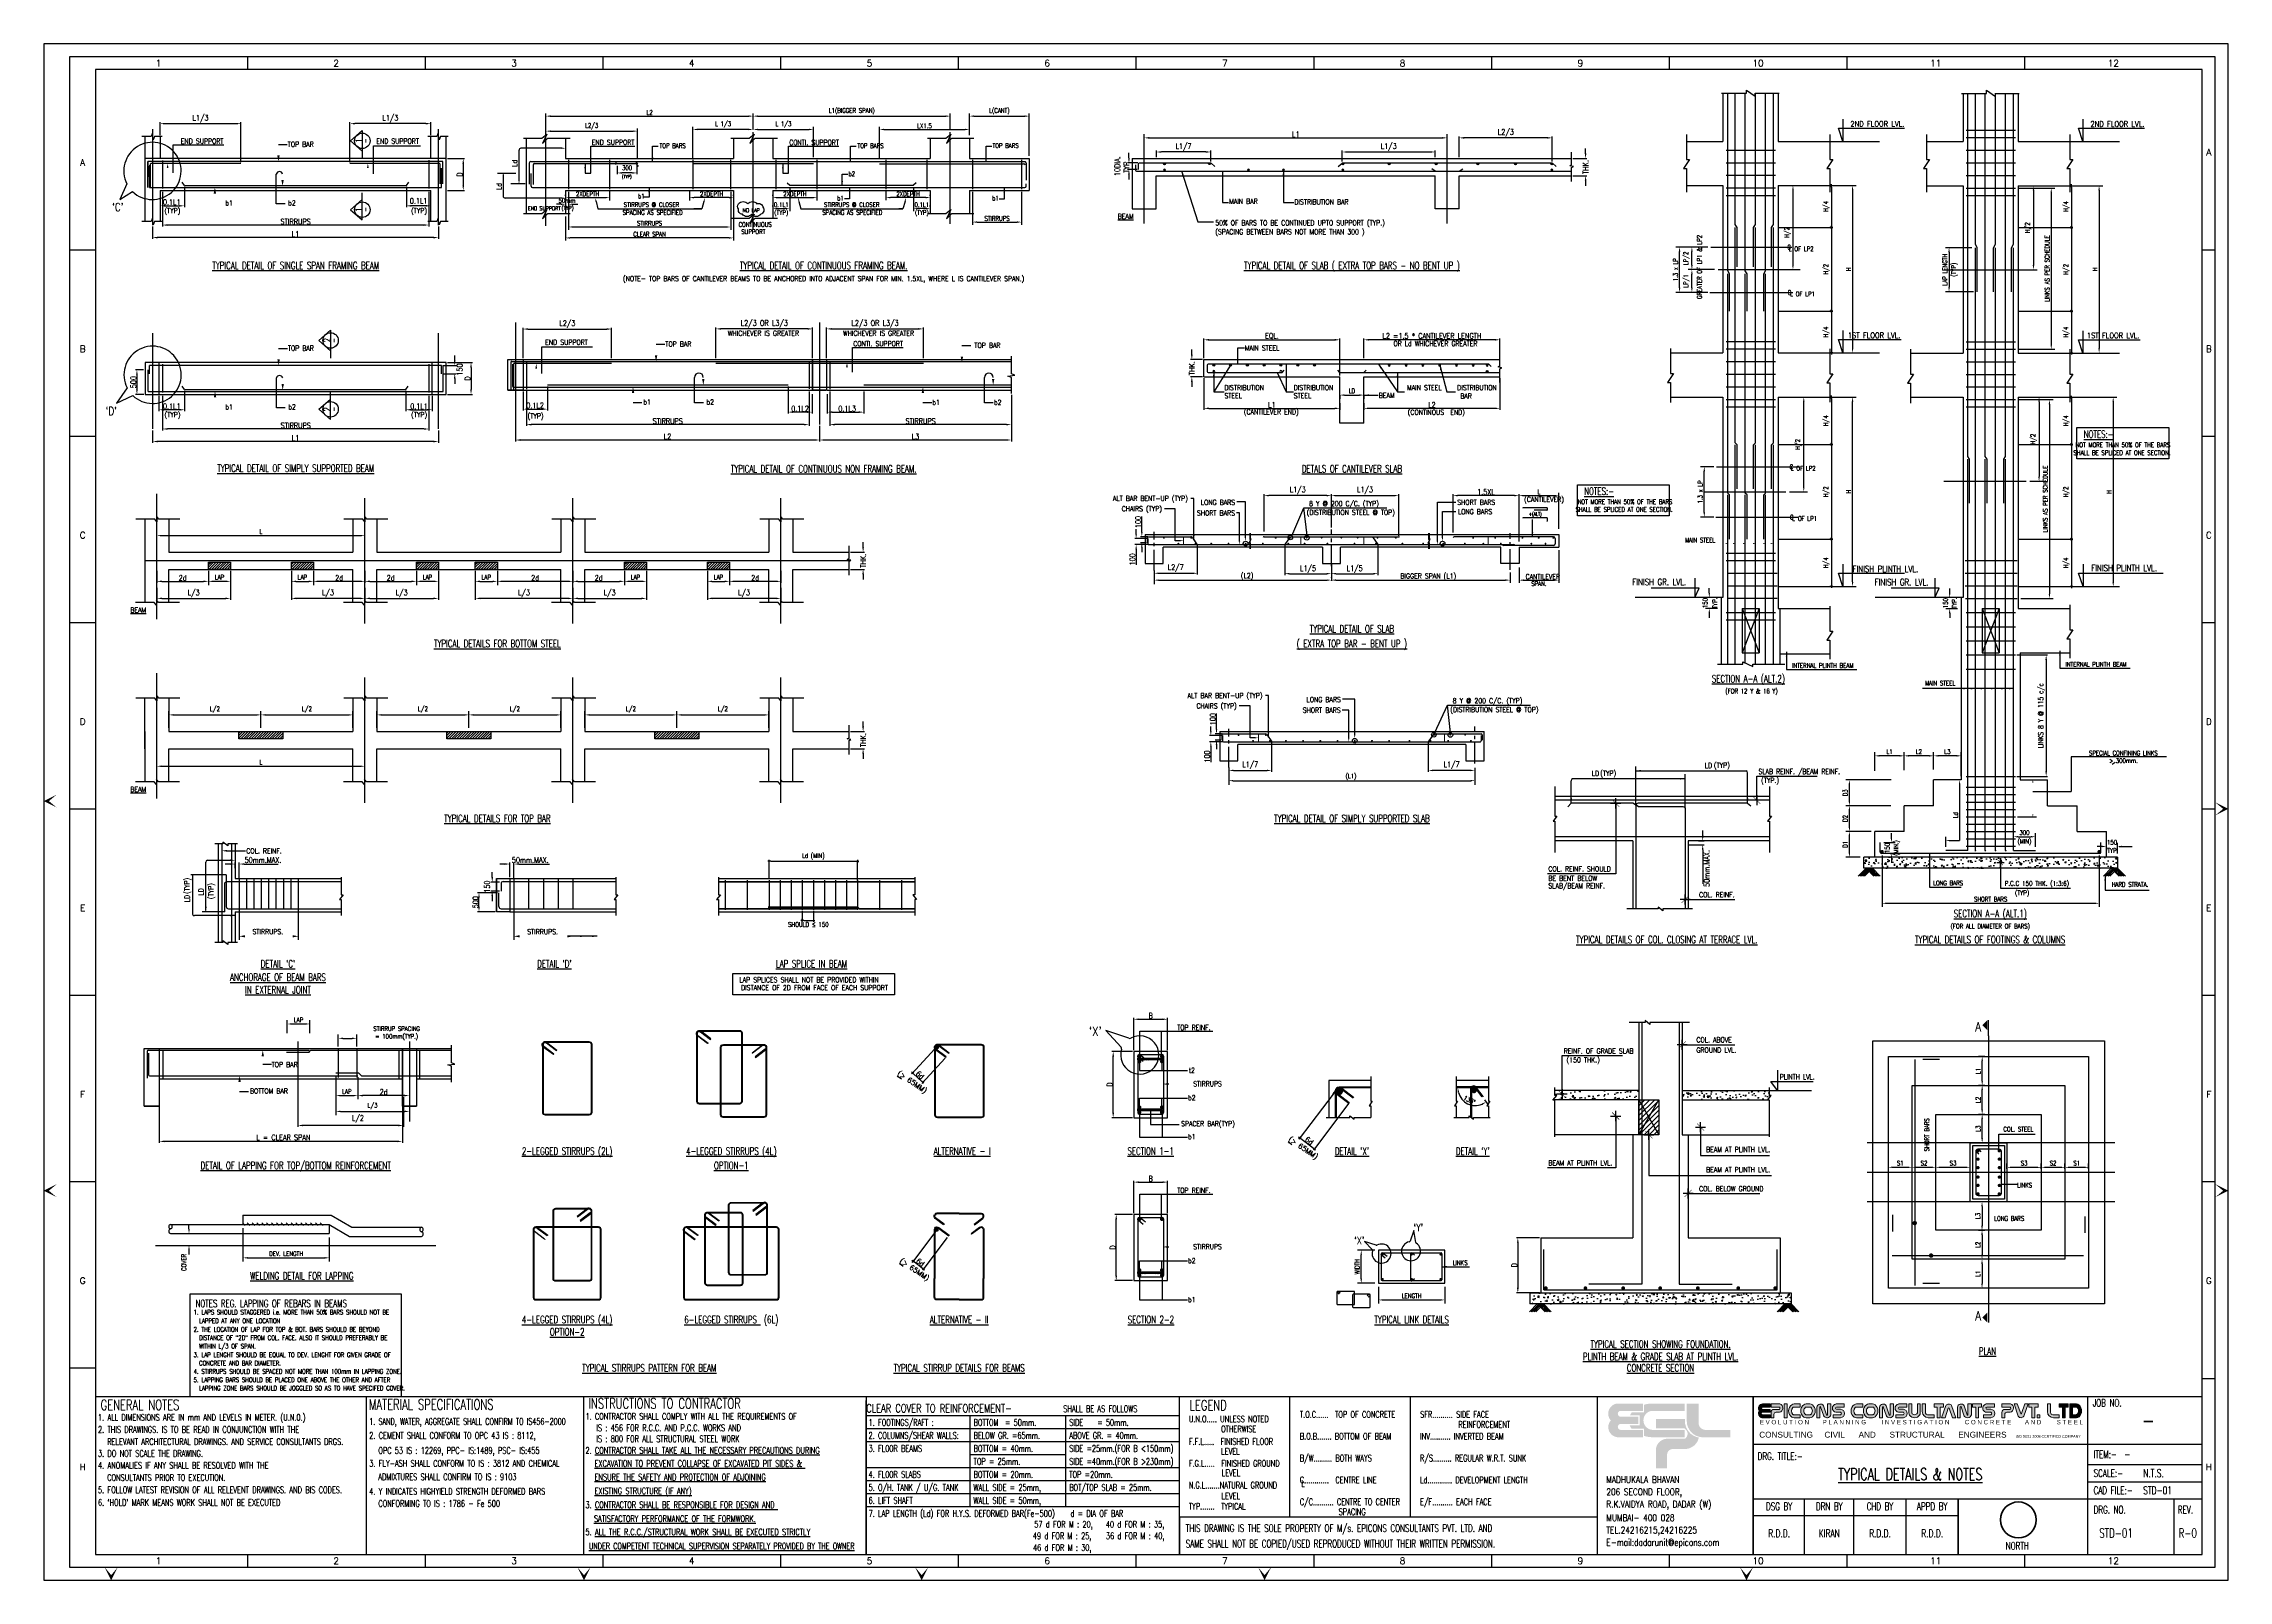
# Model space of a CAD drawing. Extents: x 520771 to 639546, y -254136 to -170582.
import ezdxf
from ezdxf.enums import TextEntityAlignment as Align
from ezdxf.lldxf.tags import DXFTag

# ---------------------------------------------------------------- set-up
doc = ezdxf.new("R2010")
doc.units = 0
doc.header["$LTSCALE"] = 500
doc.header["$MEASUREMENT"] = 0
doc.linetypes.add('CENTER2', pattern=[1.125, 0.75, -0.125, 0.125, -0.125])
doc.layers.get('DEFPOINTS').update_dxf_attribs({"color": 4})
for name, color, linetype, lineweight in [('00 ECPL LOGO', 250, 'Continuous', 20), ('00 ELEV-2', 9, 'Continuous', 30), ('GRID TEXT', 6, 'Continuous', 15), ('hatch', 7, 'Continuous', 5), ('HEADING-TXT', 1, 'Continuous', 25), ('LINE', 253, 'Continuous', 18), ('SECT-TXT', 6, 'Continuous', 20)]:
    doc.layers.add(name, color=color, linetype=linetype, lineweight=lineweight)
for name, color, linetype in [('07', 5, 'Continuous'), ('08', 4, 'Continuous'), ('09', 6, 'Continuous'), ('BEAM', 4, 'Continuous'), ('BRAKE LINE', 8, 'Continuous'), ('CEN', 8, 'CENTER'), ('CENTERLINE', 8, 'CENTER2'), ('COL', 1, 'Continuous'), ('col & circal', 8, 'CENTER2'), ('CUTOUT2', 9, 'Continuous'), ('DIM', 5, 'Continuous'), ('DIM1', 5, 'Continuous'), ('dimention', 7, 'Continuous'), ('DIST.', 2, 'Continuous'), ('FOOT', 4, 'Continuous'), ('FRAME', 6, 'Continuous'), ('HACTH', 9, 'Continuous'), ('hat', 8, 'Continuous'), ('LINK', 2, 'Continuous'), ('MISC', 5, 'Continuous'), ('note t', 2, 'Continuous'), ('notes', 1, 'Continuous'), ('other', 5, 'Continuous'), ('P.C.C.', 8, 'Continuous'), ('PNA', 10, 'Continuous'), ('reinf', 6, 'Continuous'), ('REINFORCEMENT', 6, 'Continuous'), ('RING', 4, 'Continuous'), ('S-BEAM OUTER', 4, 'Continuous'), ('S-CUT LINE', 8, 'Continuous'), ('S-DIM-1', 5, 'Continuous'), ('S-LEVEL SECTION', 3, 'Continuous'), ('S-REINF', 6, 'Continuous'), ('S-SCHEDULE', 2, 'Continuous'), ('S-TEXT-1', 4, 'Continuous'), ('SEC-LINE', 2, 'Continuous'), ('SECT', 1, 'Continuous'), ('ST', 6, 'Continuous'), ('STEEL', 6, 'Continuous'), ('STIRRUPS', 2, 'Continuous'), ('TEXT', 4, 'Continuous'), ('TEXT (SHEET)', 4, 'Continuous'), ('TEXT1', 2, 'Continuous'), ('TITLE', 4, 'Continuous'), ('TXT', 4, 'Continuous'), ('TXT1', 2, 'Continuous')]:
    doc.layers.add(name, color=color, linetype=linetype)
doc.styles.add('D', font='romand.shx', dxfattribs={"height": 200})
doc.styles.add('ROMANC', font='romanc.shx', dxfattribs={"width": 0.8, "height": 250})
doc.styles.add('ROMAND', font='romand')
doc.styles.add('ROMANS', font='r.shx', dxfattribs={"width": 0.7, "bigfont": 'bigfont.shx'})
doc.styles.add('ROMENT', font='r.shx', dxfattribs={"bigfont": 'bigfont.shx'})
doc.styles.add('SEC. TEXT', font='arial.ttf', dxfattribs={"height": 180})
tags = doc.linetypes.add('CENTER', pattern=[2, 1.25, -0.25, 0.25, -0.25]).pattern_tags.tags
tags[10:11] = [DXFTag(74, 4), DXFTag(75, 0), DXFTag(340, '0'), DXFTag(46, 1.0), DXFTag(50, 0.0), DXFTag(44, 0.0), DXFTag(45, 0.0)]
tags[8:9] = [DXFTag(74, 4), DXFTag(75, 0), DXFTag(340, '0'), DXFTag(46, 1.0), DXFTag(50, 0.0), DXFTag(44, 0.0), DXFTag(45, 0.0)]
tags[6:7] = [DXFTag(74, 4), DXFTag(75, 0), DXFTag(340, '0'), DXFTag(46, 1.0), DXFTag(50, 0.0), DXFTag(44, 0.0), DXFTag(45, 0.0)]
tags[4:5] = [DXFTag(74, 4), DXFTag(75, 0), DXFTag(340, '0'), DXFTag(46, 1.0), DXFTag(50, 0.0), DXFTag(44, 0.0), DXFTag(45, 0.0)]
tags = doc.linetypes.add('HIDDEN', pattern=[0.375, 0.25, -0.125]).pattern_tags.tags
tags[6:7] = [DXFTag(74, 4), DXFTag(75, 0), DXFTag(340, '0'), DXFTag(46, 1.0), DXFTag(50, 0.0), DXFTag(44, 0.0), DXFTag(45, 0.0)]
tags[4:5] = [DXFTag(74, 4), DXFTag(75, 0), DXFTag(340, '0'), DXFTag(46, 1.0), DXFTag(50, 0.0), DXFTag(44, 0.0), DXFTag(45, 0.0)]
doc.dimstyles.new('5', dxfattribs={"dimtxt": 250, "dimasz": 250, "dimexe": 60, "dimexo": 60, "dimgap": 150, "dimtad": 1, "dimdec": 0, "dimlfac": 0.2, "dimzin": 0, "dimdsep": 46, "dimtxsty": 'ROMANS', "dimcen": -250, "dimclrd": 5, "dimclre": 5, "dimclrt": 4, "dimadec": 0, "dimazin": 0, "dimtfac": 1, "dimtdec": 0, "dimtix": 1, "dimtofl": 0, "dimtmove": 2, "dimatfit": 3, "dimfxl": 1, "dimtolj": 1, "dimtzin": 0, "dimarcsym": 0})
doc.dimstyles.new('Copy of INT2TIMES', dxfattribs={"dimtxt": 300, "dimasz": 275, "dimexe": 75, "dimexo": 75, "dimgap": 40, "dimtad": 1, "dimdec": 0, "dimlfac": 0.5, "dimrnd": 5, "dimzin": 0, "dimdsep": 46, "dimtxsty": 'ROMANS', "dimcen": -1, "dimclrd": 5, "dimclre": 5, "dimclrt": 4, "dimadec": 0, "dimazin": 0, "dimtfac": 1, "dimtdec": 0, "dimtix": 1, "dimtofl": 0, "dimtmove": 2, "dimatfit": 3, "dimfxl": 1, "dimtolj": 1, "dimtzin": 0, "dimarcsym": 0})
doc.dimstyles.new('Copy(2) of Standard', dxfattribs={"dimtxt": 300, "dimasz": 250, "dimexe": 75, "dimexo": 50, "dimgap": 50, "dimtad": 1, "dimdec": 0, "dimrnd": 5, "dimzin": 0, "dimdsep": 46, "dimtxsty": 'ROMANS', "dimcen": 0, "dimclrd": 5, "dimclre": 5, "dimclrt": 4, "dimadec": 0, "dimazin": 0, "dimtfac": 1, "dimtdec": 0, "dimtofl": 0, "dimtmove": 0, "dimatfit": 3, "dimfxl": 1, "dimtolj": 1, "dimtzin": 0, "dimarcsym": 0})
doc.dimstyles.new('dim100', dxfattribs={"dimtxt": 250, "dimasz": 250, "dimexe": 200, "dimexo": 200, "dimgap": 100, "dimtad": 1, "dimdec": 0, "dimzin": 0, "dimdsep": 46, "dimtxsty": 'ROMANS', "dimcen": 0, "dimclrd": 5, "dimclre": 5, "dimclrt": 4, "dimadec": 0, "dimazin": 0, "dimtfac": 1, "dimtdec": 0, "dimtix": 1, "dimtofl": 0, "dimtmove": 2, "dimatfit": 3, "dimfxl": 1, "dimtolj": 1, "dimtzin": 0, "dimlwd": -1, "dimlwe": -1, "dimarcsym": 0})
doc.dimstyles.new('dim25', dxfattribs={"dimtxt": 250, "dimasz": 250, "dimexe": 200, "dimexo": 200, "dimgap": 100, "dimtad": 1, "dimdec": 0, "dimlfac": 0.25, "dimzin": 0, "dimdsep": 46, "dimtxsty": 'ROMANS', "dimcen": 0, "dimclrd": 5, "dimclre": 5, "dimclrt": 4, "dimadec": 0, "dimazin": 0, "dimtfac": 1, "dimtdec": 0, "dimtix": 1, "dimtofl": 0, "dimtmove": 2, "dimatfit": 3, "dimfxl": 1, "dimtolj": 1, "dimtzin": 0, "dimlwd": -1, "dimlwe": -1, "dimarcsym": 0})
doc.dimstyles.new('INT', dxfattribs={"dimtxt": 250, "dimasz": 80, "dimexe": 50, "dimexo": 50, "dimgap": 75, "dimtad": 1, "dimdec": 0, "dimzin": 0, "dimdsep": 46, "dimtxsty": 'ROMANS', "dimblk": 'DIMTICK', "dimblk1": 'DIMTICK', "dimblk2": 'DIMTICK', "dimsah": 1, "dimcen": -0.25, "dimclrd": 5, "dimclre": 5, "dimclrt": 4, "dimadec": 0, "dimazin": 0, "dimtfac": 1, "dimtdec": 0, "dimtix": 1, "dimtofl": 0, "dimtmove": 2, "dimatfit": 3, "dimldrblk": 'DIMTICK', "dimfxl": 1, "dimtolj": 1, "dimtzin": 0, "dimarcsym": 0})
doc.dimstyles.new('INT$7', dxfattribs={"dimtxt": 9, "dimasz": 8, "dimexe": 8, "dimexo": 3, "dimgap": 2, "dimtad": 1, "dimdec": 0, "dimzin": 0, "dimdsep": 46, "dimtxsty": 'ROMANS', "dimblk": 'DIMTICK', "dimcen": -0.25, "dimclrd": 5, "dimclre": 5, "dimclrt": 4, "dimadec": 0, "dimazin": 0, "dimtfac": 1, "dimtdec": 0, "dimtix": 1, "dimtofl": 0, "dimtmove": 2, "dimatfit": 3, "dimldrblk": 'DIMTICK', "dimfxl": 1, "dimtolj": 1, "dimtzin": 0, "dimarcsym": 0})
doc.dimstyles.new('INT1', dxfattribs={"dimtxt": 250, "dimasz": 250, "dimexe": 150, "dimexo": 60, "dimgap": 75, "dimtad": 1, "dimdec": 0, "dimzin": 0, "dimdsep": 46, "dimtxsty": 'ROMANS', "dimcen": -250, "dimclrd": 5, "dimclre": 5, "dimclrt": 4, "dimadec": 0, "dimazin": 0, "dimtfac": 1, "dimtdec": 0, "dimtix": 1, "dimtofl": 0, "dimtmove": 2, "dimatfit": 3, "dimfxl": 1, "dimtolj": 1, "dimtzin": 0, "dimarcsym": 0})
doc.dimstyles.new('INT25', dxfattribs={"dimtxt": 250, "dimasz": 80, "dimexe": 60, "dimexo": 60, "dimgap": 40, "dimtad": 1, "dimdec": 0, "dimlfac": 0.25, "dimzin": 0, "dimdsep": 46, "dimtxsty": 'ROMANS', "dimblk": 'DIMTICK', "dimblk1": 'DIMTICK', "dimblk2": 'DIMTICK', "dimsah": 1, "dimcen": -0.25, "dimclrd": 7, "dimclre": 7, "dimclrt": 4, "dimadec": 0, "dimazin": 0, "dimtfac": 1, "dimtdec": 0, "dimtix": 1, "dimtofl": 0, "dimtmove": 2, "dimatfit": 3, "dimldrblk": 'DIMTICK', "dimfxl": 1, "dimtolj": 1, "dimtzin": 0, "dimarcsym": 0})
pattern_1 = [(45, (20860.83, -99185.747), (-44.194174, 44.194174), [])]
pattern_2 = [(50, (-137570.1, -79479.3), (717.2602, -62.75213), [75, -825]), (355, (-137570.1, -79479.3), (-138.7513, 752.1921), [60, -660]), (100.45144, (-137510.3, -79484.54), (578.50885, 689.44), [63.7402, -701.1421]), (46.1842, (-137570.1, -79279.3), (1067.2413, -165.5193), [112.5, -1237.5]), (96.63564, (-137481.2, -79293.1), (934.662, 974.1186), [95.6103, -1051.7138]), (351.18416, (-137570.1, -79279.3), (934.662, 974.1186), [90, -990]), (21, (-137470.1, -79329.3), (596.90705, -402.6189), [75, -825]), (326, (-137470.1, -79329.3), (243.3153, 725.15005), [60, -660]), (71.45144, (-137420.35, -79362.86), (840.2224, 322.53115), [63.7402, -701.1421]), (37.5, (-137570.1, -79479.3), (12.159855, 332.89385), [0, -652, 0, -670, 0, -662.5]), (7.5, (-137570.1, -79479.3), (263.06954, 394.41171), [0, -382, 0, -637, 0, -252.5]), (327.5, (-137793.1, -79479.3), (533.82244, -22.55487), [0, -250, 0, -780, 0, -1035]), (317.5, (-137893.1, -79479.3), (583.18617, 100.10498), [0, -325, 0, -518, 0, -735])]

# ---------------------------------------------------------------- blocks, each defined once
blk = doc.blocks.new('FOLDER')
at = {"layer": 'PNA'}
for points in [[(-1250, 2500), (0, 0), (0, 1000)], [(1250, 2500), (0, 0), (0, 1000)]]:
    blk.add_solid(points, dxfattribs=at)
blk = doc.blocks.new('ecpl logo')
at = {"layer": '00 ECPL LOGO'}
for color, points in [(256, [(351, -827, 0.621111), (586, -1401), (1442, -1401), (1442, -1151), (682, -1151, -0.917622), (682, -948), (1285, -948), (1285, -702), (682, -702, -0.926164), (682, -501), (1442, -501), (1442, -251), (581, -251, 0.621111), (351, -827)]), (152, [(2940, -251), (2940, -863, 0.384329), (3453, -1401), (4422, -1401), (4422, -1151), (3582, -1151, -0.414214), (3340, -908), (3340, -251)]), (140, [(1887, -779), (1887, -1102), (2862, -1102, -0.232111), (2971, -1281, -0.194401), (2883, -1450), (2269, -1450, 0.364674), (1887, -1802), (1887, -2463), (2269, -2463), (2269, -1996, -0.414214), (2462, -1802), (2899, -1802, 0.338499), (3350, -1412, -0.371272), (2877, -839), (2877, -779)])]:
    blk.add_hatch(color=color, dxfattribs=at).paths.add_polyline_path(points)
h = blk.add_hatch(color=253, dxfattribs=at)
h.dxf.hatch_style = 1
h.paths.add_polyline_path([(995, -993, 0.07148), (1056, -1106), (1486, -1106), (1486, -1356, 0.065387), (1776, -1401), (2862, -1401), (2862, -1151), (1776, -1151, -0.910826), (1742, -501), (2862, -501), (2862, -251), (1776, -251, 0.069483), (1486, -291), (1486, -546), (1071, -546, 0.072407), (1003, -657), (1329, -657), (1329, -993)])
blk = doc.blocks.new('A1')
at = {"layer": '00 ECPL LOGO'}
h = blk.add_hatch(color=4, dxfattribs=at)
h.dxf.hatch_style = 1
h.paths.add_polyline_path([(65416, 6564), (65416, 6682), (65123, 6682, 0.261636), (64999, 6612, 0.285841), (65001, 6424, 0.344902), (65022, 6205, 0.204992), (65127, 6161), (65416, 6161), (65416, 6276), (65134, 6276, -1), (65128, 6370), (65416, 6370), (65416, 6476), (65134, 6476, -1), (65132, 6564)])
h = blk.add_hatch(color=4, dxfattribs=at)
h.dxf.hatch_style = 1
h.paths.add_polyline_path([(65787, 6682), (65455, 6682), (65455, 6564), (65771, 6564, -0.440545), (65771, 6476), (65570, 6476, 0.414214), (65455, 6360), (65455, 6161), (65563, 6161), (65563, 6283, -0.414214), (65650, 6370), (65771, 6370, 0.757811)])
h.paths.add_polyline_path([(66057, 6682), (65944, 6682), (65944, 6161), (66057, 6161)])
h.paths.add_polyline_path([(66562, 6682), (66324, 6682, 0.154275), (66241, 6655, 0.519672), (66241, 6187, 0.154275), (66324, 6161), (66562, 6161), (66562, 6276), (66299, 6276, -0.210356), (66278, 6286, -0.388707), (66278, 6555, -0.210356), (66299, 6564), (66562, 6564)])
h.paths.add_polyline_path([(66927, 6682), (66780, 6682, 0.159018), (66695, 6654, 0.507969), (66695, 6189, 0.159018), (66780, 6161), (66927, 6161, 0.173791), (67019, 6194, 0.472311), (67019, 6649, 0.173791)])
h.paths.add_polyline_path([(66938, 6564, -0.185052), (66957, 6557, -0.445894), (66957, 6284, -0.185052), (66938, 6276), (66774, 6276, -0.185052), (66755, 6284, -0.445894), (66755, 6557, -0.185052), (66774, 6564)], flags=16)
h.paths.add_polyline_path([(67444, 6611, 0.723435), (67190, 6564), (67190, 6161), (67302, 6161), (67302, 6564, -0.723435), (67330, 6575), (67437, 6252, 0.724077), (67721, 6277), (67721, 6682), (67592, 6682), (67592, 6278, -0.755661), (67557, 6267)])
h.paths.add_polyline_path([(68218, 6682), (67905, 6682, 0.823713), (67905, 6367), (68089, 6367, -0.713272), (68089, 6276), (67809, 6276), (67809, 6161), (68089, 6161, 0.900309), (68089, 6484), (67928, 6484, -0.746931), (67928, 6564), (68218, 6564)])
h = blk.add_hatch(color=4, dxfattribs=at)
h.dxf.hatch_style = 1
h.paths.add_polyline_path([(68929, 6682), (68691, 6682, 0.154275), (68607, 6655, 0.519672), (68607, 6187, 0.154275), (68691, 6161), (68929, 6161), (68929, 6276), (68665, 6276, -0.210932), (68644, 6286, -0.385278), (68643, 6554, -0.212895), (68665, 6564), (68929, 6564)])
h.paths.add_polyline_path([(69394, 6649, 0.173792), (69302, 6682), (69155, 6682, 0.159018), (69070, 6654, 0.507969), (69070, 6189, 0.159018), (69155, 6161), (69302, 6161, 0.173792), (69394, 6194, 0.472311)])
h.paths.add_polyline_path([(69312, 6564, -0.185053), (69331, 6557, -0.445893), (69331, 6284, -0.185053), (69312, 6276), (69149, 6276, -0.185053), (69129, 6284, -0.445893), (69129, 6557, -0.185053), (69149, 6564)], flags=16)
h.paths.add_polyline_path([(69562, 6564), (69562, 6161), (69674, 6161), (69674, 6564, -0.436861), (69690, 6581, -0.319738), (69704, 6571), (69809, 6252, 0.724077), (70093, 6277), (70093, 6682), (69964, 6682), (69964, 6278, -0.755661), (69930, 6267), (69816, 6611, 0.723435)])
h.paths.add_polyline_path([(70594, 6682), (70281, 6682, 0.823713), (70281, 6367), (70466, 6367, -0.713272), (70466, 6276), (70185, 6276), (70185, 6161), (70466, 6161, 0.900309), (70466, 6484), (70304, 6484, -0.746931), (70304, 6564), (70594, 6564)])
h.paths.add_polyline_path([(70788, 6682), (70676, 6682), (70676, 6341, 0.160106), (70704, 6256, 0.505303), (71080, 6256, 0.160106), (71108, 6341), (71108, 6682), (70999, 6682), (70999, 6342, -0.621318), (70788, 6342)])
h.paths.add_polyline_path([(71299, 6682), (71181, 6682), (71181, 6392, 0.414214), (71412, 6161), (71631, 6161), (71631, 6276), (71386, 6276, -0.414214), (71299, 6363)])
h.paths.add_polyline_path([(71989, 6682), (71631, 6682), (71631, 6567), (71748, 6567), (71748, 6161), (71860, 6161), (71860, 6567), (71989, 6567)])
h.paths.add_polyline_path([(72294, 6628, 0.539211), (72081, 6621), (71915, 6161), (72046, 6161), (72170, 6522, -0.708617), (72197, 6522), (72327, 6161), (72453, 6161)])
h.paths.add_polyline_path([(72766, 6611, 0.723435), (72512, 6564), (72512, 6161), (72624, 6161), (72624, 6564, -0.723435), (72653, 6575), (72759, 6252, 0.724077), (73043, 6277), (73043, 6682), (72914, 6682), (72914, 6278, -0.755661), (72880, 6267)])
h.paths.add_polyline_path([(73430, 6682), (73090, 6682), (73090, 6567), (73206, 6567), (73206, 6161), (73319, 6161), (73319, 6567), (73430, 6567)])
h.paths.add_polyline_path([(73915, 6682), (73623, 6682, 0.157568), (73539, 6654, 0.511532), (73539, 6394, 0.157569), (73623, 6367), (73786, 6367, -0.713272), (73786, 6276), (73506, 6276), (73506, 6161), (73786, 6161, 0.900308), (73786, 6484), (73630, 6484), (73624, 6484, -0.722204), (73624, 6567), (73915, 6567)])
h = blk.add_hatch(color=4, dxfattribs=at)
h.dxf.hatch_style = 1
h.paths.add_polyline_path([(74531, 6682), (74198, 6682), (74198, 6564), (74501, 6564, -0.270444), (74526, 6549, -0.26297), (74526, 6491, -0.270444), (74501, 6476), (74314, 6476, 0.414214), (74198, 6360), (74198, 6161), (74307, 6161), (74307, 6283, -0.414214), (74393, 6370), (74515, 6370, 0.757811)])
h.paths.add_polyline_path([(74784, 6682), (74659, 6682), (74818, 6215, 0.539211), (75030, 6221), (75196, 6682), (75065, 6682), (74941, 6320, -0.708617), (74914, 6320)])
h.paths.add_polyline_path([(75574, 6682), (75217, 6682), (75217, 6567), (75333, 6567), (75333, 6161), (75446, 6161), (75446, 6567), (75574, 6567)])
h.paths.add_polyline_path([(76042, 6682), (75924, 6682), (75924, 6392, 0.414214), (76155, 6161), (76374, 6161), (76374, 6276), (76129, 6276, -0.414214), (76042, 6363)])
h.paths.add_polyline_path([(75638, 6276), (75531, 6276), (75531, 6161), (75638, 6161)])
h = blk.add_hatch(color=4, dxfattribs=at)
h.dxf.hatch_style = 1
h.paths.add_polyline_path([(76374, 6682), (76374, 6567), (76490, 6567), (76490, 6161), (76603, 6161), (76603, 6567), (76715, 6567), (76715, 6682)])
h.paths.add_polyline_path([(76771, 6682), (76771, 6161), (77026, 6161, 0.189446), (77124, 6199, 0.435754), (77124, 6643, 0.189446), (77026, 6682)])
h.paths.add_polyline_path([(77029, 6567, -0.519112), (77029, 6276), (76881, 6276), (76881, 6567)], flags=16)
at = {"color": 1}
for p, q in [((81794, 6959), (1969, 6959)), ((64792, 5159), (81794, 5159)), ((64792, 3084), (81794, 3084)), ((64792, 2451), (72548, 2451))]:
    blk.add_line(p, q, dxfattribs=at)
at = {"color": 5, "linetype": 'ByBlock', "lineweight": -2}
for p, q in [((77465, 4384), (81794, 4384)), ((77465, 3734), (81794, 3734)), ((66725, 984), (66725, 3084)), ((68592, 984), (68592, 3084)), ((70570, 984), (70570, 3084)), ((80711, 3084), (80711, 984))]:
    blk.add_line(p, q, dxfattribs=at)
blk.add_line((72548, 984), (72548, 3084))
at = {"flags": 128}
blk.add_lwpolyline([(0, 0), (82779, 0), (82779, 58231), (0, 58231)], close=True, dxfattribs=at)
at = {"color": 1, "const_width": 56.6}
for points in [[(58867, 984), (58867, 6959)], [(64777, 984), (64777, 6959)], [(77447, 984), (77447, 6959)], [(72548, 984), (72548, 3084)], [(43041, 985), (43041, 2401), (58867, 2401)]]:
    blk.add_lwpolyline(points, dxfattribs=at)
at = {"layer": '00 ECPL LOGO', "color": 4}
for p, q in [((65416, 6682), (65123, 6682)), ((65416, 6564), (65416, 6682)), ((65787, 6682), (65455, 6682)), ((65455, 6682), (65455, 6564)), ((65944, 6682), (66057, 6682)), ((65944, 6682), (65944, 6161)), ((66057, 6682), (66057, 6161)), ((66324, 6682), (66562, 6682)), ((66562, 6564), (66562, 6682)), ((66780, 6682), (66927, 6682)), ((67592, 6682), (67721, 6682)), ((67721, 6682), (67592, 6682)), ((67592, 6682), (67592, 6276)), ((67721, 6682), (67721, 6276)), ((67905, 6682), (68218, 6682)), ((68218, 6682), (67905, 6682)), ((68218, 6564), (68218, 6682)), ((68929, 6682), (68691, 6682)), ((68929, 6564), (68929, 6682)), ((69155, 6682), (69302, 6682)), ((69964, 6682), (70093, 6682)), ((69964, 6682), (70093, 6682)), ((70093, 6682), (69964, 6682)), ((69964, 6682), (69964, 6276)), ((70093, 6682), (70093, 6277)), ((70281, 6682), (70594, 6682)), ((70281, 6682), (70594, 6682)), ((70594, 6682), (70281, 6682)), ((70594, 6564), (70594, 6682)), ((70676, 6682), (70788, 6682)), ((70788, 6682), (70676, 6682)), ((70676, 6682), (70676, 6341)), ((70788, 6682), (70788, 6342)), ((70999, 6682), (71108, 6682)), ((71108, 6682), (70999, 6682)), ((70999, 6682), (70999, 6342)), ((71108, 6682), (71108, 6341)), ((71181, 6682), (71299, 6682)), ((71299, 6682), (71181, 6682)), ((71181, 6392), (71181, 6682)), ((71299, 6363), (71299, 6682)), ((71631, 6682), (71989, 6682)), ((71989, 6682), (71631, 6682)), ((71631, 6682), (71631, 6567)), ((71989, 6682), (71989, 6567)), ((72453, 6161), (72294, 6628)), ((72914, 6682), (73043, 6682)), ((72914, 6682), (73043, 6682)), ((73043, 6682), (72914, 6682)), ((72914, 6682), (73043, 6682)), ((72914, 6682), (72914, 6276)), ((73043, 6682), (73043, 6276)), ((73090, 6682), (73430, 6682)), ((73430, 6682), (73090, 6682)), ((73090, 6682), (73430, 6682)), ((73090, 6682), (73430, 6682)), ((73430, 6682), (73090, 6682)), ((73090, 6682), (73090, 6567)), ((73430, 6682), (73430, 6567)), ((73602, 6682), (73915, 6682)), ((73602, 6682), (73915, 6682)), ((73915, 6682), (73623, 6682)), ((73915, 6564), (73915, 6682)), ((74531, 6682), (74198, 6682)), ((74198, 6682), (74198, 6564)), ((74784, 6682), (74659, 6682)), ((74784, 6682), (74659, 6682)), ((74659, 6682), (74818, 6215)), ((74784, 6682), (74914, 6320)), ((75065, 6682), (74941, 6320)), ((75196, 6682), (75030, 6221)), ((75196, 6682), (75065, 6682)), ((75123, 6682), (75065, 6682)), ((75196, 6682), (75065, 6682)), ((75217, 6682), (75574, 6682)), ((75574, 6682), (75217, 6682)), ((75217, 6682), (75574, 6682)), ((75217, 6682), (75574, 6682)), ((75217, 6682), (75574, 6682)), ((75217, 6682), (75217, 6567)), ((75574, 6682), (75574, 6567)), ((75924, 6682), (76042, 6682)), ((76042, 6682), (75924, 6682)), ((75924, 6392), (75924, 6682)), ((76042, 6363), (76042, 6682)), ((76374, 6682), (76715, 6682)), ((76715, 6682), (76374, 6682)), ((76374, 6682), (76374, 6567)), ((76715, 6682), (76715, 6567)), ((76771, 6682), (77026, 6682)), ((76771, 6682), (76771, 6161)), ((65127, 6161), (65416, 6161)), ((65128, 6370), (65416, 6370)), ((65416, 6276), (65128, 6276)), ((65134, 6564), (65416, 6564)), ((65416, 6476), (65134, 6476)), ((65416, 6370), (65416, 6476)), ((65416, 6161), (65416, 6276)), ((65771, 6564), (65455, 6564)), ((65455, 6360), (65455, 6161)), ((65455, 6161), (65563, 6161)), ((65563, 6283), (65563, 6161)), ((65771, 6476), (65570, 6476)), ((65650, 6370), (65771, 6370)), ((65944, 6161), (66057, 6161)), ((66299, 6564), (66562, 6564)), ((66299, 6276), (66562, 6276)), ((66324, 6161), (66562, 6161)), ((66562, 6161), (66562, 6276)), ((66774, 6564), (66938, 6564)), ((66774, 6276), (66938, 6276)), ((66927, 6161), (66780, 6161)), ((67190, 6564), (67190, 6161)), ((67190, 6161), (67302, 6161)), ((67302, 6564), (67302, 6161)), ((67330, 6575), (67437, 6252)), ((67444, 6611), (67557, 6267)), ((67569, 6161), (67592, 6161)), ((67592, 6162), (67592, 6161)), ((67721, 6564), (67721, 6564)), ((67721, 6276), (67721, 6276)), ((67809, 6161), (67809, 6276)), ((67809, 6276), (68089, 6276)), ((67809, 6161), (68089, 6161)), ((67809, 6161), (68089, 6161)), ((68089, 6367), (67905, 6367)), ((67928, 6564), (68218, 6564)), ((68089, 6484), (67928, 6484)), ((68665, 6564), (68929, 6564)), ((68665, 6276), (68929, 6276)), ((68691, 6161), (68929, 6161)), ((68929, 6161), (68929, 6276)), ((69149, 6564), (69312, 6564)), ((69149, 6276), (69312, 6276)), ((69155, 6161), (69302, 6161)), ((69562, 6564), (69562, 6161)), ((69562, 6161), (69674, 6161)), ((69562, 6161), (69674, 6161)), ((69562, 6161), (69674, 6161)), ((69674, 6564), (69674, 6161)), ((69704, 6571), (69809, 6252)), ((69816, 6611), (69930, 6267)), ((70093, 6564), (70093, 6564)), ((70185, 6161), (70185, 6276)), ((70185, 6276), (70466, 6276)), ((70185, 6276), (70466, 6276)), ((70185, 6161), (70466, 6161)), ((70185, 6161), (70466, 6161)), ((70185, 6161), (70466, 6161)), ((70466, 6367), (70281, 6367)), ((70304, 6564), (70594, 6564)), ((70466, 6484), (70304, 6484)), ((71386, 6276), (71631, 6276)), ((71412, 6161), (71631, 6161)), ((71412, 6161), (71631, 6161)), ((71631, 6567), (71748, 6567)), ((71631, 6276), (71631, 6161)), ((71748, 6161), (71748, 6567)), ((71748, 6161), (71860, 6161)), ((71748, 6161), (71860, 6161)), ((71860, 6161), (71860, 6567)), ((71860, 6567), (71989, 6567)), ((71915, 6161), (72081, 6621)), ((71915, 6161), (72046, 6161)), ((71989, 6161), (72046, 6161)), ((72046, 6161), (72170, 6522)), ((72327, 6161), (72197, 6522)), ((72327, 6161), (72453, 6161)), ((72327, 6161), (72453, 6161)), ((72512, 6564), (72512, 6161)), ((72512, 6161), (72624, 6161)), ((72512, 6161), (72624, 6161)), ((72512, 6161), (72624, 6161)), ((72624, 6564), (72624, 6161)), ((72653, 6575), (72759, 6252)), ((72766, 6611), (72880, 6267)), ((73043, 6564), (73043, 6564)), ((73043, 6276), (73043, 6276)), ((73090, 6567), (73206, 6567)), ((73090, 6567), (73206, 6567)), ((73206, 6161), (73206, 6567)), ((73206, 6161), (73319, 6161)), ((73206, 6161), (73319, 6161)), ((73206, 6161), (73319, 6161)), ((73206, 6161), (73319, 6161)), ((73319, 6161), (73319, 6567)), ((73319, 6567), (73430, 6567)), ((73319, 6567), (73430, 6567)), ((73506, 6161), (73506, 6276)), ((73506, 6276), (73786, 6276)), ((73506, 6276), (73786, 6276)), ((73506, 6276), (73786, 6276)), ((73506, 6161), (73786, 6161)), ((73506, 6161), (73786, 6161)), ((73506, 6161), (73786, 6161)), ((73506, 6161), (73786, 6161)), ((73506, 6161), (73786, 6161)), ((73786, 6367), (73602, 6367)), ((73623, 6367), (73774, 6367)), ((73624, 6567), (73915, 6567)), ((73786, 6484), (73624, 6484)), ((73630, 6484), (73786, 6484)), ((74501, 6564), (74198, 6564)), ((74198, 6360), (74198, 6161)), ((74198, 6161), (74307, 6161)), ((74307, 6283), (74307, 6161)), ((74501, 6476), (74314, 6476)), ((74393, 6370), (74515, 6370)), ((75217, 6567), (75333, 6567)), ((75217, 6567), (75333, 6567)), ((75333, 6161), (75333, 6567)), ((75333, 6161), (75446, 6161)), ((75333, 6161), (75446, 6161)), ((75333, 6161), (75446, 6161)), ((75446, 6161), (75446, 6567)), ((75446, 6567), (75574, 6567)), ((75446, 6567), (75574, 6567)), ((76129, 6276), (76374, 6276)), ((76155, 6161), (76374, 6161)), ((76155, 6161), (76374, 6161)), ((76374, 6567), (76490, 6567)), ((76490, 6567), (76374, 6567)), ((76374, 6276), (76374, 6161)), ((76490, 6161), (76490, 6567)), ((76490, 6161), (76603, 6161)), ((76490, 6161), (76603, 6161)), ((76490, 6161), (76603, 6161)), ((76490, 6161), (76603, 6161)), ((76507, 6161), (76603, 6161)), ((76507, 6161), (76603, 6161)), ((76507, 6161), (76603, 6161)), ((76507, 6161), (76603, 6161)), ((76603, 6161), (76603, 6567)), ((76603, 6567), (76715, 6567)), ((76603, 6567), (76715, 6567)), ((76715, 6567), (76603, 6567)), ((76771, 6161), (77026, 6161)), ((76881, 6567), (76881, 6276)), ((76881, 6567), (77019, 6567)), ((76881, 6276), (77019, 6276))]:
    blk.add_line(p, q, dxfattribs=at)
blk.add_lwpolyline([(75531, 6276), (75638, 6276), (75638, 6161), (75531, 6161)], close=True, dxfattribs=at)
for centre, radius, start, end in [((65123, 6537), 145, 90, 148.64797), ((65735, 6528), 162, 282.71879, 71.3398), ((66405, 6421), 286, 125.08074, 234.91926), ((66324, 6537), 145, 90, 125.08074), ((66865, 6421), 288, 126.14172, 233.85828), ((66780, 6537), 145, 90, 126.14172), ((66927, 6537), 145, 50.56378, 90), ((66832, 6421), 295, 309.43622, 50.56378), ((67324, 6546), 136, 28.74999, 172.28311), ((67936, 6524), 160, 101.04253, 258.95747), ((68772, 6421), 286, 125.08074, 234.91926), ((68691, 6537), 145, 90, 125.08074), ((69239, 6421), 288, 126.14172, 233.85828), ((69155, 6537), 145, 90, 126.14172), ((69302, 6537), 145, 50.56378, 90), ((69207, 6421), 295, 309.43622, 50.56378), ((69697, 6546), 136, 28.74999, 172.28311), ((70312, 6524), 160, 101.04253, 258.95747), ((72190, 6554), 127, 35.16598, 148.50219), ((72647, 6546), 136, 28.74999, 172.28311), ((73633, 6524), 160, 125.81796, 234.18198), ((73623, 6537), 145, 90, 125.81796), ((74479, 6528), 162, 282.71879, 71.3398), ((77026, 6537), 145, 47.09074, 90), ((76918, 6421), 303, 312.90926, 47.09074), ((65151, 6520), 178, 148.64797, 212.45631), ((65151, 6328), 178, 147.54369, 223.66124), ((65127, 6305), 145, 223.66124, 270), ((65131, 6323), 46.8, 94.02421, 265.97579), ((65133, 6520), 44.1, 88.76368, 271.23632), ((65570, 6360), 116, 90, 180), ((65650, 6283), 86.7, 90, 180), ((65731, 6520), 59.7, 312.44874, 47.55126), ((66424, 6420), 199, 137.51709, 222.48291), ((66324, 6305), 145, 234.91926, 270), ((66299, 6535), 28.9, 90, 137.51709), ((66299, 6305), 28.9, 222.48291, 270), ((66877, 6420), 183, 131.93642, 228.06358), ((66780, 6305), 145, 233.85828, 270), ((66774, 6535), 28.9, 90, 131.93642), ((66774, 6305), 28.9, 228.06358, 270), ((66927, 6305), 145, 270, 309.43622), ((66938, 6535), 28.9, 48.06358, 90), ((66938, 6305), 28.9, 270, 311.93642), ((66834, 6420), 183, 311.93642, 48.06358), ((67318, 6565), 16.2, 40.01913, 183.55226), ((67575, 6311), 150, 203.2219, 346.75502), ((67573, 6277), 19, 214.07961, 357.61273), ((67939, 6524), 41.8, 106.48558, 253.51442), ((68072, 6322), 162, 276.00604, 83.99396), ((68074, 6322), 48, 289.00161, 70.99839), ((68792, 6421), 200, 138.07412, 222.35635), ((68691, 6305), 145, 234.91926, 270), ((68665, 6535), 28.9, 90, 138.07412), ((68665, 6305), 28.9, 222.35635, 270), ((69252, 6420), 183, 131.93642, 228.06358), ((69155, 6305), 145, 233.85828, 270), ((69149, 6535), 28.9, 90, 131.93642), ((69149, 6305), 28.9, 228.06358, 270), ((69302, 6305), 145, 270, 309.43622), ((69312, 6535), 28.9, 48.06358, 90), ((69312, 6305), 28.9, 270, 311.93642), ((69209, 6420), 183, 311.93642, 48.06358), ((69690, 6565), 16.2, 89.15773, 183.55226), ((69690, 6567), 14.5, 18.23344, 89.15773), ((69947, 6311), 150, 203.2219, 346.85165), ((69945, 6277), 19, 214.07961, 357.61273), ((70316, 6524), 41.8, 106.48558, 253.51442), ((70449, 6322), 162, 276.00604, 83.99396), ((70450, 6322), 48, 289.00161, 70.99839), ((70820, 6341), 145, 180, 216.38482), ((70892, 6394), 234, 216.38482, 323.61518), ((70893, 6394), 118, 206.29314, 333.70686), ((70964, 6341), 145, 323.61518, 0), ((71412, 6392), 231, 180, 270), ((71386, 6363), 86.7, 180, 270), ((72184, 6517), 14.5, 19.76646, 161.05459), ((72640, 6565), 16.2, 40.01913, 183.55226), ((72897, 6311), 150, 203.2219, 346.75502), ((72895, 6277), 19, 214.07961, 357.61273), ((73623, 6512), 145, 234.18198, 270), ((73638, 6525), 43.7, 108.32609, 238.19572), ((73630, 6513), 28.9, 238.19572, 270), ((73769, 6322), 162, 276.00604, 83.99396), ((73771, 6322), 48, 289.00161, 70.99839), ((74314, 6360), 116, 90, 180), ((74393, 6283), 86.7, 90, 180), ((74501, 6535), 28.9, 29.46718, 90), ((74501, 6505), 28.9, 270, 330.53282), ((74474, 6520), 59.7, 330.53282, 29.46718), ((74922, 6288), 127, 215.16598, 328.50219), ((74928, 6325), 14.5, 199.76646, 341.05459), ((76155, 6392), 231, 180, 270), ((76129, 6363), 86.7, 180, 270), ((77019, 6538), 28.9, 51.48158, 90), ((77019, 6305), 28.9, 270, 308.51842), ((77026, 6305), 145, 270, 312.90926), ((76926, 6422), 178, 308.51842, 51.48158)]:
    blk.add_arc(centre, radius, start, end, dxfattribs=at)
at = {"layer": 'PNA'}
for p, q in [((7718, 57739), (7718, 57247)), ((14453, 57739), (14453, 57247)), ((21187, 57739), (21187, 57247)), ((27921, 57739), (27921, 57247)), ((34655, 57739), (34655, 57247)), ((41389, 57739), (41389, 57247)), ((48124, 57739), (48124, 57247)), ((54858, 57739), (54858, 57247)), ((61592, 57739), (61592, 57247)), ((68326, 57739), (68326, 57247)), ((75060, 57739), (75060, 57247)), ((984, 50420), (1969, 50420)), ((81794, 50420), (82287, 50420)), ((984, 43358), (1969, 43358)), ((81794, 43358), (82287, 43358)), ((984, 36296), (1969, 36296)), ((81794, 36296), (82287, 36296)), ((984, 29233), (1969, 29233)), ((81794, 29233), (82287, 29233)), ((984, 22171), (1969, 22171)), ((81794, 22171), (82287, 22171)), ((984, 15109), (1969, 15109)), ((81794, 15109), (82287, 15109)), ((984, 8047), (1969, 8047)), ((81794, 7653), (82287, 7653)), ((7718, 984), (7718, 492)), ((14453, 984), (14453, 492)), ((21187, 984), (21187, 492)), ((27921, 984), (27921, 492)), ((34655, 984), (34655, 492)), ((41389, 984), (41389, 492)), ((48124, 984), (48124, 492)), ((54858, 984), (54858, 492)), ((61592, 984), (61592, 492)), ((68326, 984), (68326, 492)), ((75060, 984), (75060, 492))]:
    blk.add_line(p, q, dxfattribs=at)
at = {"layer": 'PNA', "color": 1}
for points in [[(984, 492), (82287, 492), (82287, 57739), (984, 57739)], [(1969, 984), (81794, 984), (81794, 57247), (1969, 57247)]]:
    blk.add_lwpolyline(points, close=True, dxfattribs=at)
at = {"layer": '00 ELEV-2', "xscale": 1.111872376440611, "yscale": 1.111872376440611, "zscale": 1.111872376440611}
blk.add_blockref('ecpl logo', (58991, 6979), dxfattribs=at)
at = {"layer": 'PNA', "xscale": 0.196857838483993, "yscale": 0.196857838483993, "zscale": 0.196857838483993}
for p, rotation in [((0, 29529), 270), ((82779, 29233), 90), ((0, 14764), 270), ((82779, 14764), 90)]:
    blk.add_blockref('FOLDER', p, dxfattribs=dict(at, rotation=rotation))
at = {"layer": 'PNA', "xscale": 0.1968578388914466, "yscale": 0.1968578388914466, "zscale": 0.1968578388914466}
for p in [(2559, 0), (20473, 0), (33269, 0), (46262, 0), (64520, 0)]:
    blk.add_blockref('FOLDER', p, dxfattribs=at)
at = {"layer": '00 ECPL LOGO', "color": 4, "attachment_point": 1, "style": 'SEC. TEXT'}
for s, insert, char_height, width in [('\\pt3669.2;E V O L U T I O N        P L A N N I N G         I N V E S T I G A T I O N         C O N C R E T E        A N D         S T E E L', (65027, 6078), 166.781, 445502.26), ('\\pt4892.2;CONSULTING     CIVIL      AND      STRUCTURAL      ENGINEERS', (65006, 5630), 222.37, 495763.22), ('\\pt2201.5;iSO 9001-2008 CERTIFIED COMPANY', (74724, 5505), 100.07, 434288.5)]:
    blk.add_mtext(s, dxfattribs=dict(at, insert=insert, char_height=char_height, width=width))
at = {"layer": 'PNA', "style": 'ROMANS'}
for s, height, p in [('1', 246, (4352, 57493)), ('2', 246, (11086, 57493)), ('3', 246, (17821, 57493)), ('4', 246, (24555, 57493)), ('5', 246, (31289, 57493)), ('6', 246, (38023, 57493)), ('7', 246, (44757, 57493)), ('8', 246, (51491, 57493)), ('9', 246, (58226, 57493)), ('10', 246.1, (64960, 57493)), ('11', 246.1, (71694, 57493)), ('12', 246.1, (78428, 57493)), ('A', 246, (1476, 53728)), ('A', 246, (82041, 54122)), ('B', 246, (1476, 46666)), ('B', 246, (82041, 46666)), ('C', 246, (1476, 39604)), ('C', 246, (82041, 39604)), ('D', 246, (1476, 32541)), ('D', 246, (82041, 32541)), ('E', 246, (1476, 25479)), ('E', 246, (82041, 25479)), ('F', 246, (1476, 18417)), ('F', 246, (82041, 18417)), ('G', 246, (1476, 11355)), ('G', 246, (82041, 11355)), ('H', 246, (1476, 4292)), ('H', 246, (82041, 4292)), ('1', 246, (4352, 738)), ('2', 246, (11086, 738)), ('3', 246, (17821, 738)), ('4', 246, (24555, 738)), ('5', 246, (31289, 738)), ('6', 246, (38023, 738)), ('7', 246, (44757, 738)), ('8', 246, (51491, 738)), ('9', 246, (58226, 738)), ('10', 246.1, (64960, 738)), ('11', 246.1, (71694, 738)), ('12', 246.1, (78428, 738))]:
    blk.add_text(s, height=height, dxfattribs=at).set_placement(p, align=Align.MIDDLE)
at = {"layer": 'S-TEXT-1', "style": 'ROMANS', "width": 0.8}
for s, p in [('206 SECOND FLOOR,', (59212, 3223, 7)), ('MADHUKALA BHAVAN', (59212, 3688, 7)), ('R.K.VAIDYA ROAD, DADAR (W)', (59212, 2759, 7)), ('MUMBAI- 400 028', (59212, 2241, 7)), ('TEL.24216215,24216225', (59212, 1776, 7)), ('E-mail:dadarunit@epicons.com', (59212, 1312, 7))]:
    blk.add_text(s, height=255.53, dxfattribs=at).set_placement(p)
at = {"layer": 'TEXT (SHEET)', "color": 4, "style": 'ROMANS', "width": 0.7}
for s, height, p in [('JOB NO.', 283.2, (77639, 6582)), ('THIS DRAWING IS THE SOLE PROPERTY OF M/s. EPICONS CONSULTANTS PVT. LTD. AND', 283.16, (43274, 1833)), ('SAME SHALL NOT BE COPIED/USED REPRODUCED WITHOUT THEIR WRITTEN PERMISSION.', 283.16, (43274, 1247)), ('NORTH', 283.2, (74345, 1166))]:
    blk.add_text(s, height=height, dxfattribs=at).set_placement(p)
for s, height, p in [('DRG. TITLE:-', 283.16, (64944, 4701)), ('SCALE:-', 283.2, (77676, 4059)), ('ITEM:-', 283.2, (77676, 4772)), ('CAD FILE:-', 283.2, (77676, 3409)), ('DRG. NO. ', 283.2, (77676, 2676)), ('REV.', 283.2, (80867, 2676))]:
    blk.add_text(s, height=height, dxfattribs=at).set_placement(p, align=Align.MIDDLE_LEFT)
for s, p in [('DSG BY', (65759, 2803)), ('DRN BY', (67659, 2803)), ('CHD BY', (69581, 2803)), ('APPD BY', (71559, 2803))]:
    blk.add_text(s, height=283.2, dxfattribs=at).set_placement(p, align=Align.MIDDLE_CENTER)
blk = doc.blocks.new('*D5')
at = {"layer": 'DEFPOINTS', "color": 0, "transparency": 16777216}
for p in [(626513, -233554), (626156, -235106), (626513, -235106)]:
    blk.add_point(p, dxfattribs=at)
at = {"layer": 'DIM', "color": 5, "transparency": 16777216}
for p, q in [((626313, -233554), (625956, -233554)), ((626156, -233804), (626156, -234856)), ((626313, -235106), (625956, -235106))]:
    blk.add_line(p, q, dxfattribs=at)
for points in [[(626114, -233804), (626198, -233804), (626156, -233554)], [(626114, -234856), (626198, -234856), (626156, -235106)]]:
    blk.add_solid(points, dxfattribs=at)
at = {"layer": 'DIM', "color": 4, "transparency": 16777216, "insert": (625931, -234330), "char_height": 250, "attachment_point": 5, "rotation": 90, "style": 'ROMANS'}
blk.add_mtext('\\A1;L3', dxfattribs=at)
blk = doc.blocks.new('*D6')
at = {"layer": 'DEFPOINTS', "color": 0, "transparency": 16777216}
for p in [(626513, -236680), (626156, -238254), (626513, -238254)]:
    blk.add_point(p, dxfattribs=at)
at = {"layer": 'DIM', "color": 5, "transparency": 16777216}
for p, q in [((626313, -236680), (625956, -236680)), ((626156, -236930), (626156, -238004)), ((626313, -238254), (625956, -238254))]:
    blk.add_line(p, q, dxfattribs=at)
for points in [[(626114, -236930), (626198, -236930), (626156, -236680)], [(626114, -238004), (626198, -238004), (626156, -238254)]]:
    blk.add_solid(points, dxfattribs=at)
at = {"layer": 'DIM', "color": 4, "transparency": 16777216, "insert": (625931, -237467), "char_height": 250, "attachment_point": 5, "rotation": 90, "style": 'ROMANS'}
blk.add_mtext('\\A1;L1', dxfattribs=at)
blk = doc.blocks.new('*D7')
at = {"layer": 'DEFPOINTS', "color": 0, "transparency": 16777216}
for p in [(626513, -235106), (626156, -236680), (626513, -236680)]:
    blk.add_point(p, dxfattribs=at)
at = {"layer": 'DIM', "color": 5, "transparency": 16777216}
for p, q in [((626313, -235106), (625956, -235106)), ((626156, -235356), (626156, -236430)), ((626313, -236680), (625956, -236680))]:
    blk.add_line(p, q, dxfattribs=at)
for points in [[(626114, -235356), (626198, -235356), (626156, -235106)], [(626114, -236430), (626198, -236430), (626156, -236680)]]:
    blk.add_solid(points, dxfattribs=at)
at = {"layer": 'DIM', "color": 4, "transparency": 16777216, "insert": (625931, -235893), "char_height": 250, "attachment_point": 5, "rotation": 90, "style": 'ROMANS'}
blk.add_mtext('\\A1;L2', dxfattribs=at)
blk = doc.blocks.new('*D8')
at = {"layer": 'DEFPOINTS', "color": 0, "transparency": 16777216}
for p in [(626164, -225654), (626513, -225654), (626509, -227228)]:
    blk.add_point(p, dxfattribs=at)
at = {"layer": 'DIM', "color": 5, "transparency": 16777216}
for p, q in [((626313, -225654), (625964, -225654)), ((626164, -226978), (626164, -225904)), ((626309, -227228), (625964, -227228))]:
    blk.add_line(p, q, dxfattribs=at)
for points in [[(626122, -225904), (626206, -225904), (626164, -225654)], [(626122, -226978), (626206, -226978), (626164, -227228)]]:
    blk.add_solid(points, dxfattribs=at)
at = {"layer": 'DIM', "color": 4, "transparency": 16777216, "insert": (625939, -226441), "char_height": 250, "attachment_point": 5, "rotation": 90, "style": 'ROMANS'}
blk.add_mtext('\\A1;L1', dxfattribs=at)
blk = doc.blocks.new('*D9')
at = {"layer": 'DEFPOINTS', "color": 0, "transparency": 16777216}
for p in [(623644, -231677), (625511, -231677), (625511, -231677)]:
    blk.add_point(p, dxfattribs=at)
at = {"layer": 'DIM', "color": 5, "transparency": 16777216}
blk.add_line((623894, -231677), (625261, -231677), dxfattribs=at)
for points in [[(623894, -231636), (623894, -231719), (623644, -231677)], [(625261, -231636), (625261, -231719), (625511, -231677)]]:
    blk.add_solid(points, dxfattribs=at)
at = {"layer": 'DIM', "color": 4, "transparency": 16777216, "insert": (624578, -231452), "char_height": 250, "attachment_point": 5, "style": 'ROMANS'}
blk.add_mtext('\\A1;S3', dxfattribs=at)
blk = doc.blocks.new('*D10')
at = {"layer": 'DEFPOINTS', "color": 0, "transparency": 16777216}
for p in [(621069, -231954), (622357, -231677), (622357, -231954)]:
    blk.add_point(p, dxfattribs=at)
at = {"layer": 'DIM', "color": 5, "transparency": 16777216}
for p, q in [((621069, -231754), (621069, -231477)), ((622357, -231754), (622357, -231477)), ((621319, -231677), (622107, -231677))]:
    blk.add_line(p, q, dxfattribs=at)
for points in [[(621319, -231636), (621319, -231719), (621069, -231677)], [(622107, -231636), (622107, -231719), (622357, -231677)]]:
    blk.add_solid(points, dxfattribs=at)
at = {"layer": 'DIM', "color": 4, "transparency": 16777216, "insert": (621713, -231452), "char_height": 250, "attachment_point": 5, "style": 'ROMANS'}
blk.add_mtext('\\A1;S1', dxfattribs=at)
blk = doc.blocks.new('*D11')
at = {"layer": 'DEFPOINTS', "color": 0, "transparency": 16777216}
for p in [(622357, -231954), (623644, -231677), (623644, -231954)]:
    blk.add_point(p, dxfattribs=at)
at = {"layer": 'DIM', "color": 5, "transparency": 16777216}
for p, q in [((622357, -231754), (622357, -231477)), ((623644, -231754), (623644, -231477)), ((622607, -231677), (623394, -231677))]:
    blk.add_line(p, q, dxfattribs=at)
for points in [[(622607, -231636), (622607, -231719), (622357, -231677)], [(623394, -231636), (623394, -231719), (623644, -231677)]]:
    blk.add_solid(points, dxfattribs=at)
at = {"layer": 'DIM', "color": 4, "transparency": 16777216, "insert": (623001, -231452), "char_height": 250, "attachment_point": 5, "style": 'ROMANS'}
blk.add_mtext('\\A1;S2', dxfattribs=at)
blk = doc.blocks.new('*D12')
at = {"layer": 'DEFPOINTS', "color": 0, "transparency": 16777216}
for p in [(626164, -228802), (626513, -228802), (626512, -230354)]:
    blk.add_point(p, dxfattribs=at)
at = {"layer": 'DIM', "color": 5, "transparency": 16777216}
for p, q in [((626313, -228802), (625964, -228802)), ((626164, -230104), (626164, -229052)), ((626312, -230354), (625964, -230354))]:
    blk.add_line(p, q, dxfattribs=at)
for points in [[(626122, -229052), (626206, -229052), (626164, -228802)], [(626122, -230104), (626206, -230104), (626164, -230354)]]:
    blk.add_solid(points, dxfattribs=at)
at = {"layer": 'DIM', "color": 4, "transparency": 16777216, "insert": (625939, -229578), "char_height": 250, "attachment_point": 5, "rotation": 90, "style": 'ROMANS'}
blk.add_mtext('\\A1;L3', dxfattribs=at)
blk = doc.blocks.new('*D13')
at = {"layer": 'DEFPOINTS', "color": 0, "transparency": 16777216}
for p in [(627513, -231954), (629373, -231680), (629373, -231954)]:
    blk.add_point(p, dxfattribs=at)
at = {"layer": 'DIM', "color": 5, "transparency": 16777216}
for p, q in [((627513, -231754), (627513, -231480)), ((629373, -231754), (629373, -231480)), ((627763, -231680), (629123, -231680))]:
    blk.add_line(p, q, dxfattribs=at)
for points in [[(627763, -231639), (627763, -231722), (627513, -231680)], [(629123, -231639), (629123, -231722), (629373, -231680)]]:
    blk.add_solid(points, dxfattribs=at)
at = {"layer": 'DIM', "color": 4, "transparency": 16777216, "insert": (628443, -231455), "char_height": 250, "attachment_point": 5, "style": 'ROMANS'}
blk.add_mtext('\\A1;S3', dxfattribs=at)
blk = doc.blocks.new('*D14')
at = {"layer": 'DEFPOINTS', "color": 0, "transparency": 16777216}
for p in [(630661, -231954), (631948, -231680), (631948, -231954)]:
    blk.add_point(p, dxfattribs=at)
at = {"layer": 'DIM', "color": 5, "transparency": 16777216}
for p, q in [((630661, -231754), (630661, -231480)), ((631948, -231754), (631948, -231480)), ((630911, -231680), (631698, -231680))]:
    blk.add_line(p, q, dxfattribs=at)
for points in [[(630911, -231639), (630911, -231722), (630661, -231680)], [(631698, -231639), (631698, -231722), (631948, -231680)]]:
    blk.add_solid(points, dxfattribs=at)
at = {"layer": 'DIM', "color": 4, "transparency": 16777216, "insert": (631305, -231455), "char_height": 250, "attachment_point": 5, "style": 'ROMANS'}
blk.add_mtext('\\A1;S1', dxfattribs=at)
blk = doc.blocks.new('*D15')
at = {"layer": 'DEFPOINTS', "color": 0, "transparency": 16777216}
for p in [(629373, -231954), (630661, -231680), (630661, -231954)]:
    blk.add_point(p, dxfattribs=at)
at = {"layer": 'DIM', "color": 5, "transparency": 16777216}
for p, q in [((629373, -231754), (629373, -231480)), ((630661, -231754), (630661, -231480)), ((629623, -231680), (630411, -231680))]:
    blk.add_line(p, q, dxfattribs=at)
for points in [[(629623, -231639), (629623, -231722), (629373, -231680)], [(630411, -231639), (630411, -231722), (630661, -231680)]]:
    blk.add_solid(points, dxfattribs=at)
at = {"layer": 'DIM', "color": 4, "transparency": 16777216, "insert": (630017, -231455), "char_height": 250, "attachment_point": 5, "style": 'ROMANS'}
blk.add_mtext('\\A1;S2', dxfattribs=at)
blk = doc.blocks.new('*D16')
at = {"layer": 'DEFPOINTS', "color": 0, "transparency": 16777216}
for p in [(626164, -227228), (626509, -227228), (626513, -228802)]:
    blk.add_point(p, dxfattribs=at)
at = {"layer": 'DIM', "color": 5, "transparency": 16777216}
for p, q in [((626309, -227228), (625964, -227228)), ((626164, -228552), (626164, -227478)), ((626313, -228802), (625964, -228802))]:
    blk.add_line(p, q, dxfattribs=at)
for points in [[(626122, -227478), (626206, -227478), (626164, -227228)], [(626122, -228552), (626206, -228552), (626164, -228802)]]:
    blk.add_solid(points, dxfattribs=at)
at = {"layer": 'DIM', "color": 4, "transparency": 16777216, "insert": (625939, -228015), "char_height": 250, "attachment_point": 5, "rotation": 90, "style": 'ROMANS'}
blk.add_mtext('\\A1;L2', dxfattribs=at)
blk = doc.blocks.new('*D17')
at = {"layer": 'DEFPOINTS', "color": 0, "ltscale": 2, "transparency": 16777216}
for p in [(531179, -215491), (531400, -215189), (531400, -216035)]:
    blk.add_point(p, dxfattribs=at)
at = {"layer": 'DIM', "color": 5, "lineweight": -2, "ltscale": 2, "transparency": 16777216}
for p, q in [((530904, -215189), (530629, -215189)), ((531179, -215416), (531179, -215114)), ((531400, -215960), (531400, -215114)), ((531675, -215189), (531950, -215189))]:
    blk.add_line(p, q, dxfattribs=at)
at = {"layer": 'DIM', "color": 5, "ltscale": 2, "transparency": 16777216}
for points in [[(530904, -215144), (530904, -215235), (531179, -215189)], [(531675, -215144), (531675, -215235), (531400, -215189)]]:
    blk.add_solid(points, dxfattribs=at)
at = {"layer": 'DIM', "color": 4, "ltscale": 2, "transparency": 16777216, "insert": (532693, -214971), "char_height": 300, "attachment_point": 5, "style": 'ROMANS'}
blk.add_mtext('\\A1;50mm.MAX.', dxfattribs=at)
blk = doc.blocks.new('*D18')
at = {"layer": 'DEFPOINTS', "color": 0, "ltscale": 2, "transparency": 16777216}
for p in [(546422, -190783), (546422, -192132), (562959, -191295)]:
    blk.add_point(p, dxfattribs=at)
at = {"layer": 'DIM', "color": 5, "lineweight": -2, "ltscale": 2, "transparency": 16777216}
for p, q in [((546422, -190858), (546422, -192207)), ((562684, -192132), (546697, -192132)), ((562959, -191370), (562959, -192207))]:
    blk.add_line(p, q, dxfattribs=at)
at = {"layer": 'DIM', "color": 5, "ltscale": 2, "transparency": 16777216}
for points in [[(546697, -192086), (546697, -192178), (546422, -192132)], [(562684, -192086), (562684, -192178), (562959, -192132)]]:
    blk.add_solid(points, dxfattribs=at)
at = {"layer": 'DIM', "color": 4, "ltscale": 2, "transparency": 16777216, "insert": (554690, -191942), "char_height": 300, "attachment_point": 5, "style": 'ROMANS'}
blk.add_mtext('\\A1;L2', dxfattribs=at)
blk = doc.blocks.new('*D19')
at = {"layer": 'DEFPOINTS', "color": 0, "ltscale": 2, "transparency": 16777216}
for p in [(547020, -189367), (562380, -189416), (547020, -191295)]:
    blk.add_point(p, dxfattribs=at)
at = {"layer": 'DIM', "color": 5, "lineweight": -2, "ltscale": 2, "transparency": 16777216}
for p, q in [((547020, -189442), (547020, -191370)), ((562380, -189491), (562380, -191370)), ((562105, -191295), (547295, -191295))]:
    blk.add_line(p, q, dxfattribs=at)
at = {"layer": 'DIM', "color": 5, "ltscale": 2, "transparency": 16777216}
for points in [[(547295, -191249), (547295, -191341), (547020, -191295)], [(562105, -191249), (562105, -191341), (562380, -191295)]]:
    blk.add_solid(points, dxfattribs=at)
at = {"layer": 'DIM', "color": 4, "ltscale": 2, "transparency": 16777216, "insert": (554700, -191105), "char_height": 300, "attachment_point": 5, "style": 'ROMANS'}
blk.add_mtext('\\A1;STIRRUPS', dxfattribs=at)
blk = doc.blocks.new('*D20')
at = {"layer": 'DEFPOINTS', "color": 0, "ltscale": 2, "transparency": 16777216}
for p in [(563373, -189559), (565362, -189416), (565362, -190616)]:
    blk.add_point(p, dxfattribs=at)
at = {"layer": 'DIM', "color": 5, "lineweight": -2, "ltscale": 2, "transparency": 16777216}
for p, q in [((563373, -189634), (563373, -190691)), ((565362, -189491), (565362, -190691)), ((563648, -190616), (565087, -190616))]:
    blk.add_line(p, q, dxfattribs=at)
at = {"layer": 'DIM', "color": 5, "ltscale": 2, "transparency": 16777216}
for points in [[(563648, -190570), (563648, -190662), (563373, -190616)], [(565087, -190570), (565087, -190662), (565362, -190616)]]:
    blk.add_solid(points, dxfattribs=at)
at = {"layer": 'DIM', "color": 4, "ltscale": 2, "transparency": 16777216, "insert": (564367, -190426), "char_height": 300, "attachment_point": 5, "style": 'ROMANS'}
blk.add_mtext('\\A1;{\\A1; 0.1L3}', dxfattribs=at)
blk = doc.blocks.new('*D21')
at = {"layer": 'DEFPOINTS', "color": 0, "ltscale": 2, "transparency": 16777216}
for p in [(561239, -189140), (562546, -189559), (561239, -190616)]:
    blk.add_point(p, dxfattribs=at)
at = {"layer": 'DIM', "color": 5, "lineweight": -2, "ltscale": 2, "transparency": 16777216}
for p, q in [((561239, -189215), (561239, -190691)), ((562546, -189634), (562546, -190691)), ((562271, -190616), (561514, -190616))]:
    blk.add_line(p, q, dxfattribs=at)
at = {"layer": 'DIM', "color": 5, "ltscale": 2, "transparency": 16777216}
for points in [[(561514, -190570), (561514, -190662), (561239, -190616)], [(562271, -190570), (562271, -190662), (562546, -190616)]]:
    blk.add_solid(points, dxfattribs=at)
at = {"layer": 'DIM', "color": 4, "ltscale": 2, "transparency": 16777216, "insert": (561892, -190426), "char_height": 300, "attachment_point": 5, "style": 'ROMANS'}
blk.add_mtext('\\A1;{\\A1;0.1L2}', dxfattribs=at)
blk = doc.blocks.new('*D22')
at = {"layer": 'DEFPOINTS', "color": 0, "ltscale": 2, "transparency": 16777216}
for p in [(563512, -189416), (573383, -189598), (563512, -191295)]:
    blk.add_point(p, dxfattribs=at)
at = {"layer": 'DIM', "color": 5, "lineweight": -2, "ltscale": 2, "transparency": 16777216}
for p, q in [((563512, -189491), (563512, -191370)), ((573383, -189673), (573383, -191370)), ((573108, -191295), (563787, -191295))]:
    blk.add_line(p, q, dxfattribs=at)
at = {"layer": 'DIM', "color": 5, "ltscale": 2, "transparency": 16777216}
for points in [[(563787, -191249), (563787, -191341), (563512, -191295)], [(573108, -191249), (573108, -191341), (573383, -191295)]]:
    blk.add_solid(points, dxfattribs=at)
at = {"layer": 'DIM', "color": 4, "ltscale": 2, "transparency": 16777216, "insert": (568448, -191105), "char_height": 300, "attachment_point": 5, "style": 'ROMANS'}
blk.add_mtext('\\A1;STIRRUPS', dxfattribs=at)
blk = doc.blocks.new('*D23')
at = {"layer": 'DEFPOINTS', "color": 0, "ltscale": 2, "transparency": 16777216}
for p in [(573383, -189598), (562959, -191295), (562959, -192132)]:
    blk.add_point(p, dxfattribs=at)
at = {"layer": 'DIM', "color": 5, "lineweight": -2, "ltscale": 2, "transparency": 16777216}
for p, q in [((573383, -189673), (573383, -192207)), ((562959, -191370), (562959, -192207)), ((573108, -192132), (563234, -192132))]:
    blk.add_line(p, q, dxfattribs=at)
at = {"layer": 'DIM', "color": 5, "ltscale": 2, "transparency": 16777216}
for points in [[(563234, -192086), (563234, -192178), (562959, -192132)], [(573108, -192086), (573108, -192178), (573383, -192132)]]:
    blk.add_solid(points, dxfattribs=at)
at = {"layer": 'DIM', "color": 4, "ltscale": 2, "transparency": 16777216, "insert": (568171, -191942), "char_height": 300, "attachment_point": 5, "style": 'ROMANS'}
blk.add_mtext('\\A1;L3', dxfattribs=at)
blk = doc.blocks.new('*D24')
at = {"layer": 'DEFPOINTS', "color": 0, "ltscale": 2, "transparency": 16777216}
for p in [(527224, -178569), (541711, -178569), (527224, -180444)]:
    blk.add_point(p, dxfattribs=at)
at = {"layer": 'DIM', "color": 5, "lineweight": -2, "ltscale": 2, "transparency": 16777216}
for p, q in [((527224, -178644), (527224, -180519)), ((541711, -178644), (541711, -180519)), ((541436, -180444), (527499, -180444))]:
    blk.add_line(p, q, dxfattribs=at)
at = {"layer": 'DIM', "color": 5, "ltscale": 2, "transparency": 16777216}
for points in [[(527499, -180398), (527499, -180490), (527224, -180444)], [(541436, -180398), (541436, -180490), (541711, -180444)]]:
    blk.add_solid(points, dxfattribs=at)
at = {"layer": 'DIM', "color": 4, "ltscale": 2, "transparency": 16777216, "insert": (534468, -180254), "char_height": 300, "attachment_point": 5, "style": 'ROMANS'}
blk.add_mtext('\\A1;STIRRUPS', dxfattribs=at)
blk = doc.blocks.new('*D25')
at = {"layer": 'DEFPOINTS', "color": 0, "ltscale": 2, "transparency": 16777216}
for p in [(526685, -180444), (542231, -180444), (526685, -181125)]:
    blk.add_point(p, dxfattribs=at)
at = {"layer": 'DIM', "color": 5, "lineweight": -2, "ltscale": 2, "transparency": 16777216}
for p, q in [((526685, -180519), (526685, -181200)), ((542231, -180519), (542231, -181200)), ((541956, -181125), (526960, -181125))]:
    blk.add_line(p, q, dxfattribs=at)
at = {"layer": 'DIM', "color": 5, "ltscale": 2, "transparency": 16777216}
for points in [[(526960, -181079), (526960, -181171), (526685, -181125)], [(541956, -181079), (541956, -181171), (542231, -181125)]]:
    blk.add_solid(points, dxfattribs=at)
at = {"layer": 'DIM', "color": 4, "ltscale": 2, "transparency": 16777216, "insert": (534458, -180935), "char_height": 300, "attachment_point": 5, "style": 'ROMANS'}
blk.add_mtext('\\A1;L1', dxfattribs=at)
blk = doc.blocks.new('*D26')
at = {"layer": 'DEFPOINTS', "color": 0, "ltscale": 2, "transparency": 16777216}
for p in [(528425, -178294), (527097, -179399), (528425, -179399)]:
    blk.add_point(p, dxfattribs=at)
at = {"layer": 'DIM', "color": 5, "lineweight": -2, "ltscale": 2, "transparency": 16777216}
for p, q in [((528425, -178369), (528425, -179474)), ((527372, -179399), (528150, -179399))]:
    blk.add_line(p, q, dxfattribs=at)
at = {"layer": 'DIM', "color": 5, "ltscale": 2, "transparency": 16777216}
for points in [[(527372, -179353), (527372, -179445), (527097, -179399)], [(528150, -179353), (528150, -179445), (528425, -179399)]]:
    blk.add_solid(points, dxfattribs=at)
at = {"layer": 'DIM', "color": 4, "ltscale": 2, "transparency": 16777216, "insert": (527734, -179199), "char_height": 300, "attachment_point": 5, "style": 'ROMANS'}
blk.add_mtext('\\A1;0.1L1', dxfattribs=at)
blk = doc.blocks.new('*D27')
at = {"layer": 'DEFPOINTS', "color": 0, "ltscale": 2, "transparency": 16777216}
for p in [(542644, -176826), (542644, -178569), (543581, -178569)]:
    blk.add_point(p, dxfattribs=at)
at = {"layer": 'DIM', "color": 5, "lineweight": -2, "ltscale": 2, "transparency": 16777216}
for p, q in [((542719, -176826), (543656, -176826)), ((543581, -177101), (543581, -178294)), ((542719, -178569), (543656, -178569))]:
    blk.add_line(p, q, dxfattribs=at)
at = {"layer": 'DIM', "color": 5, "ltscale": 2, "transparency": 16777216}
for points in [[(543536, -177101), (543627, -177101), (543581, -176826)], [(543536, -178294), (543627, -178294), (543581, -178569)]]:
    blk.add_solid(points, dxfattribs=at)
at = {"layer": 'DIM', "color": 4, "ltscale": 2, "transparency": 16777216, "insert": (543391, -177697), "char_height": 300, "attachment_point": 5, "rotation": 90, "style": 'ROMANS'}
blk.add_mtext('\\A1;D', dxfattribs=at)
blk = doc.blocks.new('*D28')
at = {"layer": 'DEFPOINTS', "color": 0, "ltscale": 2, "transparency": 16777216}
for p in [(527097, -175625), (531497, -174931), (531497, -177101)]:
    blk.add_point(p, dxfattribs=at)
at = {"layer": 'DIM', "color": 5, "lineweight": -2, "ltscale": 2, "transparency": 16777216}
for p, q in [((527097, -175550), (527097, -174856)), ((527372, -174931), (531222, -174931)), ((531497, -177026), (531497, -174856))]:
    blk.add_line(p, q, dxfattribs=at)
at = {"layer": 'DIM', "color": 5, "ltscale": 2, "transparency": 16777216}
for points in [[(527372, -174885), (527372, -174976), (527097, -174931)], [(531222, -174885), (531222, -174976), (531497, -174931)]]:
    blk.add_solid(points, dxfattribs=at)
at = {"layer": 'DIM', "color": 4, "ltscale": 2, "transparency": 16777216, "insert": (529297, -174662), "char_height": 300, "attachment_point": 5, "style": 'ROMANS'}
blk.add_mtext('\\A1;L1/3', dxfattribs=at)
blk = doc.blocks.new('*D29')
at = {"layer": 'DEFPOINTS', "color": 0, "ltscale": 2, "transparency": 16777216}
for p in [(537419, -174931), (541819, -175625), (537419, -177101)]:
    blk.add_point(p, dxfattribs=at)
at = {"layer": 'DIM', "color": 5, "lineweight": -2, "ltscale": 2, "transparency": 16777216}
for p, q in [((537419, -177026), (537419, -174856)), ((541544, -174931), (537694, -174931)), ((541819, -175550), (541819, -174856))]:
    blk.add_line(p, q, dxfattribs=at)
at = {"layer": 'DIM', "color": 5, "ltscale": 2, "transparency": 16777216}
for points in [[(537694, -174885), (537694, -174976), (537419, -174931)], [(541544, -174885), (541544, -174976), (541819, -174931)]]:
    blk.add_solid(points, dxfattribs=at)
at = {"layer": 'DIM', "color": 4, "ltscale": 2, "transparency": 16777216, "insert": (539619, -174662), "char_height": 300, "attachment_point": 5, "style": 'ROMANS'}
blk.add_mtext('\\A1;L1/3', dxfattribs=at)
blk = doc.blocks.new('*D30')
at = {"layer": 'DEFPOINTS', "color": 0, "ltscale": 2, "transparency": 16777216}
for p in [(551648, -186099), (546835, -187762), (551648, -187762)]:
    blk.add_point(p, dxfattribs=at)
at = {"layer": 'DIM', "color": 5, "lineweight": -2, "ltscale": 2, "transparency": 16777216}
for p, q in [((546835, -187687), (546835, -186024)), ((547110, -186099), (551373, -186099)), ((551648, -187687), (551648, -186024))]:
    blk.add_line(p, q, dxfattribs=at)
at = {"layer": 'DIM', "color": 5, "ltscale": 2, "transparency": 16777216}
for points in [[(547110, -186053), (547110, -186145), (546835, -186099)], [(551373, -186053), (551373, -186145), (551648, -186099)]]:
    blk.add_solid(points, dxfattribs=at)
at = {"layer": 'DIM', "color": 4, "ltscale": 2, "transparency": 16777216, "insert": (549242, -185830), "char_height": 300, "attachment_point": 5, "style": 'ROMANS'}
blk.add_mtext('\\A1;L2/3', dxfattribs=at)
blk = doc.blocks.new('*D31')
at = {"layer": 'DEFPOINTS', "color": 0, "transparency": 16777216}
for p in [(557319, -186090), (557319, -187762), (562579, -187762)]:
    blk.add_point(p, dxfattribs=at)
at = {"layer": 'TXT', "color": 5, "lineweight": -2, "transparency": 16777216}
for p, q in [((557319, -187687), (557319, -186015)), ((562304, -186090), (557594, -186090)), ((562579, -187687), (562579, -186015))]:
    blk.add_line(p, q, dxfattribs=at)
at = {"layer": 'TXT', "color": 5, "transparency": 16777216}
for points in [[(557594, -186044), (557594, -186136), (557319, -186090)], [(562304, -186044), (562304, -186136), (562579, -186090)]]:
    blk.add_solid(points, dxfattribs=at)
at = {"layer": 'TXT', "color": 4, "transparency": 16777216, "insert": (559949, -185822), "char_height": 300, "attachment_point": 5, "style": 'ROMANS'}
blk.add_mtext('\\A1;L2/3 OR L3/3', dxfattribs=at)
blk = doc.blocks.new('*D32')
at = {"layer": 'DEFPOINTS', "color": 0, "ltscale": 2, "transparency": 16777216}
for p in [(568599, -186090), (563339, -187762), (568599, -187762)]:
    blk.add_point(p, dxfattribs=at)
at = {"layer": 'DIM', "color": 5, "lineweight": -2, "ltscale": 2, "transparency": 16777216}
for p, q in [((563339, -187687), (563339, -186015)), ((563614, -186090), (568324, -186090)), ((568599, -187687), (568599, -186015))]:
    blk.add_line(p, q, dxfattribs=at)
at = {"layer": 'DIM', "color": 5, "ltscale": 2, "transparency": 16777216}
for points in [[(563614, -186044), (563614, -186136), (563339, -186090)], [(568324, -186044), (568324, -186136), (568599, -186090)]]:
    blk.add_solid(points, dxfattribs=at)
at = {"layer": 'DIM', "color": 4, "ltscale": 2, "transparency": 16777216, "insert": (565969, -185822), "char_height": 300, "attachment_point": 5, "style": 'ROMANS'}
blk.add_mtext('\\A1;L2/3 OR L3/3', dxfattribs=at)
blk = doc.blocks.new('*D33')
at = {"layer": 'DEFPOINTS', "color": 0, "ltscale": 2, "transparency": 16777216}
for p in [(527231, -189658), (541719, -189658), (527231, -191533)]:
    blk.add_point(p, dxfattribs=at)
at = {"layer": 'DIM', "color": 5, "lineweight": -2, "ltscale": 2, "transparency": 16777216}
for p, q in [((527231, -189733), (527231, -191608)), ((541719, -189733), (541719, -191608)), ((541444, -191533), (527506, -191533))]:
    blk.add_line(p, q, dxfattribs=at)
at = {"layer": 'DIM', "color": 5, "ltscale": 2, "transparency": 16777216}
for points in [[(527506, -191487), (527506, -191579), (527231, -191533)], [(541444, -191487), (541444, -191579), (541719, -191533)]]:
    blk.add_solid(points, dxfattribs=at)
at = {"layer": 'DIM', "color": 4, "ltscale": 2, "transparency": 16777216, "insert": (534475, -191343), "char_height": 300, "attachment_point": 5, "style": 'ROMANS'}
blk.add_mtext('\\A1;STIRRUPS', dxfattribs=at)
blk = doc.blocks.new('*D34')
at = {"layer": 'DEFPOINTS', "color": 0, "ltscale": 2, "transparency": 16777216}
for p in [(526692, -191533), (526692, -192214), (542239, -191533)]:
    blk.add_point(p, dxfattribs=at)
at = {"layer": 'DIM', "color": 5, "lineweight": -2, "ltscale": 2, "transparency": 16777216}
for p, q in [((526692, -191608), (526692, -192289)), ((541964, -192214), (526967, -192214)), ((542239, -191608), (542239, -192289))]:
    blk.add_line(p, q, dxfattribs=at)
at = {"layer": 'DIM', "color": 5, "ltscale": 2, "transparency": 16777216}
for points in [[(526967, -192168), (526967, -192260), (526692, -192214)], [(541964, -192168), (541964, -192260), (542239, -192214)]]:
    blk.add_solid(points, dxfattribs=at)
at = {"layer": 'DIM', "color": 4, "ltscale": 2, "transparency": 16777216, "insert": (534466, -192024), "char_height": 300, "attachment_point": 5, "style": 'ROMANS'}
blk.add_mtext('\\A1;L1', dxfattribs=at)
blk = doc.blocks.new('*D35')
at = {"layer": 'DEFPOINTS', "color": 0, "ltscale": 2, "transparency": 16777216}
for p in [(542651, -187915), (542651, -189658), (544004, -189658)]:
    blk.add_point(p, dxfattribs=at)
at = {"layer": 'DIM', "color": 5, "lineweight": -2, "ltscale": 2, "transparency": 16777216}
for p, q in [((542726, -187915), (544079, -187915)), ((544004, -188190), (544004, -189383)), ((542726, -189658), (544079, -189658))]:
    blk.add_line(p, q, dxfattribs=at)
at = {"layer": 'DIM', "color": 5, "ltscale": 2, "transparency": 16777216}
for points in [[(543958, -188190), (544050, -188190), (544004, -187915)], [(543958, -189383), (544050, -189383), (544004, -189658)]]:
    blk.add_solid(points, dxfattribs=at)
at = {"layer": 'DIM', "color": 4, "ltscale": 2, "transparency": 16777216, "insert": (543814, -188786), "char_height": 300, "attachment_point": 5, "rotation": 90, "style": 'ROMANS'}
blk.add_mtext('\\A1;D', dxfattribs=at)
blk = doc.blocks.new('*D36')
at = {"layer": 'DEFPOINTS', "color": 0, "ltscale": 2, "transparency": 16777216}
for p in [(542404, -188080), (542404, -188525), (543117, -188080)]:
    blk.add_point(p, dxfattribs=at)
at = {"layer": 'DIM', "color": 5, "lineweight": -2, "ltscale": 2, "transparency": 16777216}
for p, q in [((543117, -187805), (543117, -187530)), ((542479, -188080), (543192, -188080)), ((542479, -188525), (543192, -188525)), ((543117, -188800), (543117, -189075))]:
    blk.add_line(p, q, dxfattribs=at)
at = {"layer": 'DIM', "color": 5, "ltscale": 2, "transparency": 16777216}
for points in [[(543071, -187805), (543163, -187805), (543117, -188080)], [(543071, -188800), (543163, -188800), (543117, -188525)]]:
    blk.add_solid(points, dxfattribs=at)
at = {"layer": 'DIM', "color": 4, "ltscale": 2, "transparency": 16777216, "insert": (543388, -188302), "char_height": 300, "attachment_point": 5, "rotation": 90, "style": 'ROMANS'}
blk.add_mtext('\\A1;150', dxfattribs=at)
blk = doc.blocks.new('*D37')
at = {"layer": 'DEFPOINTS', "color": 0, "ltscale": 2, "transparency": 16777216}
for p in [(546115, -215982), (546336, -215189), (546336, -216035)]:
    blk.add_point(p, dxfattribs=at)
at = {"layer": 'DIM', "color": 5, "lineweight": -2, "ltscale": 2, "transparency": 16777216}
for p, q in [((545840, -215189), (545565, -215189)), ((546115, -215907), (546115, -215114)), ((546336, -215960), (546336, -215114)), ((546611, -215189), (546886, -215189))]:
    blk.add_line(p, q, dxfattribs=at)
at = {"layer": 'DIM', "color": 5, "ltscale": 2, "transparency": 16777216}
for points in [[(545840, -215144), (545840, -215235), (546115, -215189)], [(546611, -215144), (546611, -215235), (546336, -215189)]]:
    blk.add_solid(points, dxfattribs=at)
at = {"layer": 'DIM', "color": 4, "ltscale": 2, "transparency": 16777216, "insert": (547225, -214971), "char_height": 300, "attachment_point": 5, "style": 'ROMANS'}
blk.add_mtext('\\A1;50mm.MAX.', dxfattribs=at)
blk = doc.blocks.new('*D38')
at = {"layer": 'DEFPOINTS', "color": 0, "ltscale": 2, "transparency": 16777216}
for p in [(545158, -216177), (545635, -216177), (545635, -216655)]:
    blk.add_point(p, dxfattribs=at)
at = {"layer": 'DIM', "color": 5, "lineweight": -2, "ltscale": 2, "transparency": 16777216}
for p, q in [((545158, -215902), (545158, -215627)), ((545560, -216177), (545083, -216177)), ((545560, -216655), (545083, -216655)), ((545158, -216930), (545158, -217205))]:
    blk.add_line(p, q, dxfattribs=at)
at = {"layer": 'DIM', "color": 5, "ltscale": 2, "transparency": 16777216}
for points in [[(545112, -215902), (545203, -215902), (545158, -216177)], [(545112, -216930), (545203, -216930), (545158, -216655)]]:
    blk.add_solid(points, dxfattribs=at)
at = {"layer": 'DIM', "color": 4, "ltscale": 2, "transparency": 16777216, "insert": (544876, -216416), "char_height": 300, "attachment_point": 5, "rotation": 90, "style": 'ROMANS'}
blk.add_mtext('\\A1;150', dxfattribs=at)
blk = doc.blocks.new('*D39')
at = {"layer": 'DEFPOINTS', "color": 0, "ltscale": 2, "transparency": 16777216}
for p in [(544438, -216746), (545521, -216746), (545385, -217782)]:
    blk.add_point(p, dxfattribs=at)
at = {"layer": 'DIM', "color": 5, "lineweight": -2, "ltscale": 2, "transparency": 16777216}
for p, q in [((545446, -216746), (544363, -216746)), ((544438, -217507), (544438, -217021)), ((545310, -217782), (544363, -217782))]:
    blk.add_line(p, q, dxfattribs=at)
at = {"layer": 'DIM', "color": 5, "ltscale": 2, "transparency": 16777216}
for points in [[(544392, -217021), (544484, -217021), (544438, -216746)], [(544392, -217507), (544484, -217507), (544438, -217782)]]:
    blk.add_solid(points, dxfattribs=at)
at = {"layer": 'DIM', "color": 4, "ltscale": 2, "transparency": 16777216, "insert": (544248, -217264), "char_height": 300, "attachment_point": 5, "rotation": 90, "style": 'ROMANS'}
blk.add_mtext('\\A1;500', dxfattribs=at)
blk = doc.blocks.new('*D40')
at = {"layer": 'DEFPOINTS', "color": 0, "ltscale": 2, "transparency": 16777216}
for p in [(526280, -188311), (525839, -189663), (526288, -189663)]:
    blk.add_point(p, dxfattribs=at)
at = {"layer": 'DIM', "color": 5, "lineweight": -2, "ltscale": 2, "transparency": 16777216}
for p, q in [((526205, -188311), (525764, -188311)), ((525839, -188586), (525839, -189388)), ((526213, -189663), (525764, -189663))]:
    blk.add_line(p, q, dxfattribs=at)
at = {"layer": 'DIM', "color": 5, "ltscale": 2, "transparency": 16777216}
for points in [[(525793, -188586), (525885, -188586), (525839, -188311)], [(525793, -189388), (525885, -189388), (525839, -189663)]]:
    blk.add_solid(points, dxfattribs=at)
at = {"layer": 'DIM', "color": 4, "ltscale": 2, "transparency": 16777216, "insert": (525649, -188987), "char_height": 300, "attachment_point": 5, "rotation": 90, "style": 'ROMANS'}
blk.add_mtext('\\A1;500', dxfattribs=at)
blk = doc.blocks.new('*D41')
at = {"layer": 'DEFPOINTS', "color": 0, "ltscale": 2, "transparency": 16777216}
for p in [(540491, -178294), (540491, -179399), (541819, -179399)]:
    blk.add_point(p, dxfattribs=at)
at = {"layer": 'DIM', "color": 5, "lineweight": -2, "ltscale": 2, "transparency": 16777216}
for p, q in [((540491, -178369), (540491, -179474)), ((541544, -179399), (540766, -179399))]:
    blk.add_line(p, q, dxfattribs=at)
at = {"layer": 'DIM', "color": 5, "ltscale": 2, "transparency": 16777216}
for points in [[(540766, -179353), (540766, -179445), (540491, -179399)], [(541544, -179353), (541544, -179445), (541819, -179399)]]:
    blk.add_solid(points, dxfattribs=at)
at = {"layer": 'DIM', "color": 4, "ltscale": 2, "transparency": 16777216, "insert": (541155, -179130), "char_height": 300, "attachment_point": 5, "style": 'ROMANS'}
blk.add_mtext('\\A1;0.1L1', dxfattribs=at)
blk = doc.blocks.new('*D42')
at = {"layer": 'DEFPOINTS', "color": 0, "ltscale": 2, "transparency": 16777216}
for p in [(546835, -189416), (548161, -189140), (548161, -190453)]:
    blk.add_point(p, dxfattribs=at)
at = {"layer": 'DIM', "color": 5, "lineweight": -2, "ltscale": 2, "transparency": 16777216}
for p, q in [((546835, -189491), (546835, -190528)), ((548161, -189215), (548161, -190528)), ((547110, -190453), (547886, -190453))]:
    blk.add_line(p, q, dxfattribs=at)
at = {"layer": 'DIM', "color": 5, "ltscale": 2, "transparency": 16777216}
for points in [[(547110, -190408), (547110, -190499), (546835, -190453)], [(547886, -190408), (547886, -190499), (548161, -190453)]]:
    blk.add_solid(points, dxfattribs=at)
at = {"layer": 'DIM', "color": 4, "ltscale": 2, "transparency": 16777216, "insert": (547492, -190253), "char_height": 300, "attachment_point": 5, "style": 'ROMANS'}
blk.add_mtext('\\A1;0.1L2', dxfattribs=at)
blk = doc.blocks.new('*D43')
at = {"layer": 'DEFPOINTS', "color": 0, "ltscale": 2, "transparency": 16777216}
for p in [(527039, -189658), (528432, -189383), (527039, -190488)]:
    blk.add_point(p, dxfattribs=at)
at = {"layer": 'DIM', "color": 5, "lineweight": -2, "ltscale": 2, "transparency": 16777216}
for p, q in [((527039, -189733), (527039, -190563)), ((528432, -189458), (528432, -190563)), ((528157, -190488), (527314, -190488))]:
    blk.add_line(p, q, dxfattribs=at)
at = {"layer": 'DIM', "color": 5, "ltscale": 2, "transparency": 16777216}
for points in [[(527314, -190442), (527314, -190534), (527039, -190488)], [(528157, -190442), (528157, -190534), (528432, -190488)]]:
    blk.add_solid(points, dxfattribs=at)
at = {"layer": 'DIM', "color": 4, "ltscale": 2, "transparency": 16777216, "insert": (527735, -190298), "char_height": 300, "attachment_point": 5, "style": 'ROMANS'}
blk.add_mtext('\\A1;{\\A1;0.1L1}', dxfattribs=at)
blk = doc.blocks.new('*D44')
at = {"layer": 'DEFPOINTS', "color": 0, "ltscale": 2, "transparency": 16777216}
for p in [(540461, -189383), (541892, -189658), (541892, -190488)]:
    blk.add_point(p, dxfattribs=at)
at = {"layer": 'DIM', "color": 5, "lineweight": -2, "ltscale": 2, "transparency": 16777216}
for p, q in [((540461, -189458), (540461, -190563)), ((541892, -189733), (541892, -190563)), ((540736, -190488), (541617, -190488))]:
    blk.add_line(p, q, dxfattribs=at)
at = {"layer": 'DIM', "color": 5, "ltscale": 2, "transparency": 16777216}
for points in [[(540736, -190442), (540736, -190534), (540461, -190488)], [(541617, -190442), (541617, -190534), (541892, -190488)]]:
    blk.add_solid(points, dxfattribs=at)
at = {"layer": 'DIM', "color": 4, "ltscale": 2, "transparency": 16777216, "insert": (541177, -190298), "char_height": 300, "attachment_point": 5, "style": 'ROMANS'}
blk.add_mtext('\\A1;{\\A1;0.1L1}', dxfattribs=at)
blk = doc.blocks.new('DIMTICK')
for p, q in [((-1, 0), (1, 0)), ((0, 1), (0, -1))]:
    blk.add_line(p, q)
at = {"color": 2, "const_width": 0.1}
blk.add_lwpolyline([(0.71, 0.71), (-0.71, -0.71)], dxfattribs=at)
blk = doc.blocks.new('*D45')
at = {"layer": 'DEFPOINTS', "color": 0, "transparency": 16777216}
for p in [(590965, -227573), (591756, -228170), (589065, -230089)]:
    blk.add_point(p, dxfattribs=at)
at = {"layer": 'DIM', "color": 7, "lineweight": -2, "transparency": 16777216}
for p, q in [((590929, -227621), (589029, -230137)), ((591720, -228218), (589820, -230734)), ((589792, -230638), (589129, -230137))]:
    blk.add_line(p, q, dxfattribs=at)
at = {"layer": 'DIM', "color": 7, "lineweight": -2, "transparency": 16777216, "xscale": 80, "yscale": 80, "zscale": 80}
for p, rotation in [((589065, -230089), 142.9439558411094), ((589856, -230686), 322.9439558411094)]:
    blk.add_blockref('DIMTICK', p, dxfattribs=dict(at, rotation=rotation))
at = {"layer": 'DIM', "color": 4, "transparency": 16777216, "insert": (589575, -230236), "char_height": 250, "attachment_point": 5, "rotation": 322.94396, "style": 'ROMANS'}
blk.add_mtext('\\A1;{\\H1.2x;6d}', dxfattribs=at)
blk = doc.blocks.new('*D46')
at = {"layer": 'DEFPOINTS', "color": 0, "ltscale": 2, "transparency": 16777216}
for p in [(581875, -223628), (580035, -225382), (581875, -225382)]:
    blk.add_point(p, dxfattribs=at)
at = {"layer": 'DIM', "color": 5, "lineweight": -2, "ltscale": 2, "transparency": 16777216}
for p, q in [((580035, -225307), (580035, -223553)), ((580310, -223628), (581600, -223628)), ((581875, -225307), (581875, -223553))]:
    blk.add_line(p, q, dxfattribs=at)
at = {"layer": 'DIM', "color": 5, "ltscale": 2, "transparency": 16777216}
for points in [[(580310, -223582), (580310, -223674), (580035, -223628)], [(581600, -223582), (581600, -223674), (581875, -223628)]]:
    blk.add_solid(points, dxfattribs=at)
at = {"layer": 'DIM', "color": 4, "ltscale": 2, "transparency": 16777216, "insert": (580955, -223438), "char_height": 300, "attachment_point": 5, "style": 'ROMANS'}
blk.add_mtext('\\A1;B', dxfattribs=at)
blk = doc.blocks.new('*D47')
at = {"layer": 'DEFPOINTS', "color": 0, "transparency": 16777216}
for p in [(569265, -225184), (568010, -226546), (569821, -225696)]:
    blk.add_point(p, dxfattribs=at)
at = {"layer": 'DIM', "color": 7, "lineweight": -2, "transparency": 16777216}
for p, q in [((569224, -225228), (567970, -226590)), ((568507, -227004), (568069, -226600)), ((569780, -225740), (568526, -227102))]:
    blk.add_line(p, q, dxfattribs=at)
at = {"layer": 'DIM', "color": 7, "lineweight": -2, "transparency": 16777216, "xscale": 80, "yscale": 80, "zscale": 80}
for p, rotation in [((568010, -226546), 137.3600109608683), ((568566, -227058), 317.3600109608683)]:
    blk.add_blockref('DIMTICK', p, dxfattribs=dict(at, rotation=rotation))
at = {"layer": 'DIM', "color": 4, "transparency": 16777216, "insert": (568417, -226662), "char_height": 250, "attachment_point": 5, "rotation": 317.36001, "style": 'ROMANS'}
blk.add_mtext('\\A1;{\\H1.2x;6d}', dxfattribs=at)
blk = doc.blocks.new('*D48')
at = {"layer": 'DEFPOINTS', "color": 0, "ltscale": 2, "transparency": 16777216}
for p in [(578918, -225382), (580035, -225382), (580035, -228982)]:
    blk.add_point(p, dxfattribs=at)
at = {"layer": 'DIM', "color": 5, "lineweight": -2, "ltscale": 2, "transparency": 16777216}
for p, q in [((579960, -225382), (578843, -225382)), ((578918, -228707), (578918, -225657)), ((579960, -228982), (578843, -228982))]:
    blk.add_line(p, q, dxfattribs=at)
at = {"layer": 'DIM', "color": 5, "ltscale": 2, "transparency": 16777216}
for points in [[(578872, -225657), (578964, -225657), (578918, -225382)], [(578872, -228707), (578964, -228707), (578918, -228982)]]:
    blk.add_solid(points, dxfattribs=at)
at = {"layer": 'DIM', "color": 4, "ltscale": 2, "transparency": 16777216, "insert": (578728, -227182), "char_height": 300, "attachment_point": 5, "rotation": 90, "style": 'ROMANS'}
blk.add_mtext('\\A1;D', dxfattribs=at)
blk = doc.blocks.new('*D49')
at = {"layer": 'DEFPOINTS', "color": 0, "transparency": 16777216}
for p in [(569373, -235032), (569927, -235450), (568043, -236794)]:
    blk.add_point(p, dxfattribs=at)
at = {"layer": 'DIM', "color": 7, "lineweight": -2, "transparency": 16777216}
for p, q in [((569337, -235080), (568007, -236842)), ((569891, -235498), (568561, -237260)), ((568533, -237164), (568107, -236842))]:
    blk.add_line(p, q, dxfattribs=at)
at = {"layer": 'DIM', "color": 7, "lineweight": -2, "transparency": 16777216, "xscale": 80, "yscale": 80, "zscale": 80}
for p, rotation in [((568043, -236794), 142.9439558410894), ((568597, -237212), 322.9439558410894)]:
    blk.add_blockref('DIMTICK', p, dxfattribs=dict(at, rotation=rotation))
at = {"layer": 'DIM', "color": 4, "transparency": 16777216, "insert": (568435, -236851), "char_height": 250, "attachment_point": 5, "rotation": 322.94396, "style": 'ROMANS'}
blk.add_mtext('\\A1;{\\H1.2x;6d}', dxfattribs=at)
blk = doc.blocks.new('*D50')
at = {"layer": 'DEFPOINTS', "color": 0, "transparency": 16777216}
for p in [(560216, -216061), (565016, -215039), (565016, -216142)]:
    blk.add_point(p, dxfattribs=at)
at = {"layer": 'DIM', "color": 5, "lineweight": -2, "transparency": 16777216}
for p, q in [((560216, -216011), (560216, -214989)), ((560296, -215039), (564936, -215039)), ((565016, -216092), (565016, -214989))]:
    blk.add_line(p, q, dxfattribs=at)
at = {"layer": 'DIM', "color": 5, "lineweight": -2, "transparency": 16777216, "xscale": 80, "yscale": 80, "zscale": 80, "rotation": 180}
blk.add_blockref('DIMTICK', (560216, -215039), dxfattribs=at)
at = {"layer": 'DIM', "color": 5, "lineweight": -2, "transparency": 16777216, "xscale": 80, "yscale": 80, "zscale": 80}
blk.add_blockref('DIMTICK', (565016, -215039), dxfattribs=at)
at = {"layer": 'DIM', "color": 4, "transparency": 16777216, "insert": (562616, -214774), "char_height": 250, "attachment_point": 5, "style": 'ROMANS'}
blk.add_mtext('\\A1;Ld (MIN)', dxfattribs=at)
blk = doc.blocks.new('*D51')
at = {"layer": 'DEFPOINTS', "color": 0, "transparency": 16777216}
for p in [(562016, -217677), (562616, -217677), (562616, -218253)]:
    blk.add_point(p, dxfattribs=at)
at = {"layer": 'DIM', "color": 5, "lineweight": -2, "transparency": 16777216}
for p, q in [((562016, -217727), (562016, -218303)), ((562096, -218253), (562536, -218253)), ((562616, -217727), (562616, -218303))]:
    blk.add_line(p, q, dxfattribs=at)
at = {"layer": 'DIM', "color": 5, "lineweight": -2, "transparency": 16777216, "xscale": 80, "yscale": 80, "zscale": 80, "rotation": 180}
blk.add_blockref('DIMTICK', (562016, -218253), dxfattribs=at)
at = {"layer": 'DIM', "color": 5, "lineweight": -2, "transparency": 16777216, "xscale": 80, "yscale": 80, "zscale": 80}
blk.add_blockref('DIMTICK', (562616, -218253), dxfattribs=at)
at = {"layer": 'DIM', "color": 4, "transparency": 16777216, "insert": (562345, -218476), "char_height": 250, "attachment_point": 5, "style": 'ROMANS'}
blk.add_mtext('\\A1;SHOULD {\\H1.0833x;≤} 150', dxfattribs=at)
blk = doc.blocks.new('*D52')
at = {"layer": 'DEFPOINTS', "color": 0, "transparency": 16777216}
for p in [(600493, -199189), (590783, -199781), (600493, -199751)]:
    blk.add_point(p, dxfattribs=at)
at = {"layer": 'DIM', "color": 5, "lineweight": -2, "transparency": 16777216}
for p, q in [((600493, -199339), (600493, -199901)), ((590783, -199631), (590783, -199601)), ((591033, -199751), (600243, -199751))]:
    blk.add_line(p, q, dxfattribs=at)
at = {"layer": 'DIM', "color": 5, "transparency": 16777216}
for points in [[(591033, -199709), (591033, -199792), (590783, -199751)], [(600243, -199709), (600243, -199792), (600493, -199751)]]:
    blk.add_solid(points, dxfattribs=at)
blk = doc.blocks.new('*D53')
at = {"layer": 'DEFPOINTS', "color": 0, "linetype": 'ByBlock', "transparency": 16777216}
for p in [(594442, -195155), (590782, -196941), (594442, -197391)]:
    blk.add_point(p, dxfattribs=at)
at = {"layer": 'TXT', "color": 5, "linetype": 'ByBlock', "lineweight": -2, "transparency": 16777216}
for p, q in [((590782, -196891), (590782, -195080)), ((594442, -197341), (594442, -195080))]:
    blk.add_line(p, q, dxfattribs=at)
at = {"layer": 'TXT', "color": 5, "lineweight": -2, "transparency": 16777216}
blk.add_line((591032, -195155), (594192, -195155), dxfattribs=at)
at = {"layer": 'TXT', "color": 5, "linetype": 'ByBlock', "transparency": 16777216}
for points in [[(591032, -195114), (591032, -195197), (590782, -195155)], [(594192, -195114), (594192, -195197), (594442, -195155)]]:
    blk.add_solid(points, dxfattribs=at)
at = {"layer": 'TXT', "color": 4, "linetype": 'ByBlock', "transparency": 16777216, "insert": (592612, -194877), "char_height": 300, "attachment_point": 5, "style": 'ROMANS'}
blk.add_mtext('\\A1;L1/3', dxfattribs=at)
blk = doc.blocks.new('*D54')
at = {"layer": 'DEFPOINTS', "color": 0, "transparency": 16777216}
for p in [(593315, -197822), (590783, -198852), (593315, -199400)]:
    blk.add_point(p, dxfattribs=at)
at = {"layer": 'DIM', "color": 5, "lineweight": -2, "transparency": 16777216}
for p, q in [((593315, -197872), (593315, -199475)), ((590783, -198902), (590783, -199475)), ((591033, -199400), (593065, -199400))]:
    blk.add_line(p, q, dxfattribs=at)
at = {"layer": 'DIM', "color": 5, "transparency": 16777216}
for points in [[(591033, -199358), (591033, -199442), (590783, -199400)], [(593065, -199358), (593065, -199442), (593315, -199400)]]:
    blk.add_solid(points, dxfattribs=at)
at = {"layer": 'DIM', "color": 4, "transparency": 16777216, "insert": (592049, -199161), "char_height": 300, "attachment_point": 5, "style": 'ROMANS'}
blk.add_mtext('\\A1;L1/5', dxfattribs=at)
blk = doc.blocks.new('*D55')
at = {"layer": 'DEFPOINTS', "color": 0, "transparency": 16777216}
for p in [(588245, -197822), (590783, -198852), (590783, -199400)]:
    blk.add_point(p, dxfattribs=at)
at = {"layer": 'DIM', "color": 5, "lineweight": -2, "transparency": 16777216}
for p, q in [((588245, -197872), (588245, -199475)), ((588495, -199400), (590533, -199400)), ((590783, -198902), (590783, -199475))]:
    blk.add_line(p, q, dxfattribs=at)
at = {"layer": 'DIM', "color": 5, "transparency": 16777216}
for points in [[(588495, -199358), (588495, -199442), (588245, -199400)], [(590533, -199358), (590533, -199442), (590783, -199400)]]:
    blk.add_solid(points, dxfattribs=at)
at = {"layer": 'DIM', "color": 4, "transparency": 16777216, "insert": (589514, -199161), "char_height": 300, "attachment_point": 5, "style": 'ROMANS'}
blk.add_mtext('\\A1;L1/5', dxfattribs=at)
blk = doc.blocks.new('*D56')
at = {"layer": 'DEFPOINTS', "color": 0, "transparency": 16777216}
for p in [(583488, -197822), (581147, -199222), (583488, -199378)]:
    blk.add_point(p, dxfattribs=at)
at = {"layer": 'DIM', "color": 5, "lineweight": -2, "transparency": 16777216}
for p, q in [((583488, -197872), (583488, -199453)), ((581147, -199272), (581147, -199453)), ((581397, -199378), (583238, -199378))]:
    blk.add_line(p, q, dxfattribs=at)
at = {"layer": 'DIM', "color": 5, "transparency": 16777216}
for points in [[(581397, -199336), (581397, -199420), (581147, -199378)], [(583238, -199336), (583238, -199420), (583488, -199378)]]:
    blk.add_solid(points, dxfattribs=at)
at = {"layer": 'DIM', "color": 4, "transparency": 16777216, "insert": (582318, -199099), "char_height": 300, "attachment_point": 5, "style": 'ROMANS'}
blk.add_mtext('\\A1;L2/7', dxfattribs=at)
blk = doc.blocks.new('*D57')
at = {"layer": 'DEFPOINTS', "color": 0, "linetype": 'ByBlock', "transparency": 16777216}
for p in [(587123, -195155), (587123, -197154), (590782, -196941)]:
    blk.add_point(p, dxfattribs=at)
at = {"layer": 'TXT', "color": 5, "linetype": 'ByBlock', "lineweight": -2, "transparency": 16777216}
for p, q in [((587123, -197104), (587123, -195080)), ((590782, -196891), (590782, -195080))]:
    blk.add_line(p, q, dxfattribs=at)
at = {"layer": 'TXT', "color": 5, "lineweight": -2, "transparency": 16777216}
blk.add_line((590532, -195155), (587373, -195155), dxfattribs=at)
at = {"layer": 'TXT', "color": 5, "linetype": 'ByBlock', "transparency": 16777216}
for points in [[(587373, -195114), (587373, -195197), (587123, -195155)], [(590532, -195114), (590532, -195197), (590782, -195155)]]:
    blk.add_solid(points, dxfattribs=at)
at = {"layer": 'TXT', "color": 4, "linetype": 'ByBlock', "transparency": 16777216, "insert": (588953, -194877), "char_height": 300, "attachment_point": 5, "style": 'ROMANS'}
blk.add_mtext('\\A1;L1/3', dxfattribs=at)
blk = doc.blocks.new('*D58')
at = {"layer": 'DEFPOINTS', "color": 0, "transparency": 16777216}
for p in [(603139, -197964), (600982, -198921), (603139, -199754)]:
    blk.add_point(p, dxfattribs=at)
at = {"layer": 'DIM', "color": 5, "lineweight": -2, "transparency": 16777216}
for p, q in [((603139, -198114), (603139, -199904)), ((600982, -199071), (600982, -199904)), ((601232, -199754), (602889, -199754))]:
    blk.add_line(p, q, dxfattribs=at)
at = {"layer": 'DIM', "color": 5, "transparency": 16777216}
for points in [[(601232, -199712), (601232, -199796), (600982, -199754)], [(602889, -199712), (602889, -199796), (603139, -199754)]]:
    blk.add_solid(points, dxfattribs=at)
at = {"layer": 'DIM', "color": 4, "transparency": 16777216, "insert": (602061, -199554), "char_height": 250, "attachment_point": 5, "style": 'ROMANS'}
blk.add_mtext('\\A1;   ', dxfattribs=at)
blk = doc.blocks.new('*D59')
at = {"layer": 'DEFPOINTS', "color": 0, "transparency": 16777216}
for p in [(597394, -195155), (597394, -197217), (600982, -197693)]:
    blk.add_point(p, dxfattribs=at)
at = {"layer": 'DIM', "color": 5, "lineweight": -2, "transparency": 16777216}
for p, q in [((597394, -197167), (597394, -195080)), ((600732, -195155), (597644, -195155)), ((600982, -197643), (600982, -195080))]:
    blk.add_line(p, q, dxfattribs=at)
at = {"layer": 'DIM', "color": 5, "transparency": 16777216}
for points in [[(597644, -195114), (597644, -195197), (597394, -195155)], [(600732, -195114), (600732, -195197), (600982, -195155)]]:
    blk.add_solid(points, dxfattribs=at)
at = {"layer": 'DIM', "color": 4, "transparency": 16777216, "insert": (599188, -194955), "char_height": 300, "attachment_point": 5, "style": 'ROMANS'}
blk.add_mtext('\\A1;1.5XL', dxfattribs=at)
blk = doc.blocks.new('*D60')
at = {"layer": 'DEFPOINTS', "color": 0, "transparency": 16777216}
for p in [(600982, -195155), (603139, -195155), (603139, -197116)]:
    blk.add_point(p, dxfattribs=at)
at = {"layer": 'DIM', "color": 5, "lineweight": -2, "transparency": 16777216}
for p, q in [((601232, -195155), (602889, -195155)), ((603139, -196966), (603139, -195005))]:
    blk.add_line(p, q, dxfattribs=at)
at = {"layer": 'DIM', "color": 5, "transparency": 16777216}
for points in [[(601232, -195114), (601232, -195197), (600982, -195155)], [(602889, -195114), (602889, -195197), (603139, -195155)]]:
    blk.add_solid(points, dxfattribs=at)
at = {"layer": 'DIM', "color": 4, "transparency": 16777216, "insert": (602061, -194955), "char_height": 250, "attachment_point": 5, "style": 'ROMANS'}
blk.add_mtext('\\A1;L', dxfattribs=at)
blk = doc.blocks.new('*D61')
at = {"layer": 'DEFPOINTS', "color": 0, "linetype": 'ByBlock', "transparency": 16777216}
for p in [(580475, -197391), (580757, -197726), (580802, -197391)]:
    blk.add_point(p, dxfattribs=at)
at = {"layer": 'TXT', "color": 5, "linetype": 'ByBlock', "lineweight": -2, "transparency": 16777216}
for p, q in [((580475, -197141), (580475, -196291)), ((580752, -197391), (580400, -197391)), ((580707, -197726), (580400, -197726)), ((580475, -197976), (580475, -198226))]:
    blk.add_line(p, q, dxfattribs=at)
at = {"layer": 'TXT', "color": 5, "linetype": 'ByBlock', "transparency": 16777216}
for points in [[(580433, -197141), (580517, -197141), (580475, -197391)], [(580433, -197976), (580517, -197976), (580475, -197726)]]:
    blk.add_solid(points, dxfattribs=at)
at = {"layer": 'TXT', "color": 4, "linetype": 'ByBlock', "transparency": 16777216, "insert": (580275, -196591), "char_height": 300, "attachment_point": 5, "rotation": 90, "style": 'ROMANS'}
blk.add_mtext('\\A1;100', dxfattribs=at)
blk = doc.blocks.new('*D62')
at = {"layer": 'DEFPOINTS', "color": 0, "transparency": 16777216}
for p in [(580167, -197822), (580809, -197487), (580855, -197822)]:
    blk.add_point(p, dxfattribs=at)
at = {"layer": 'DIM', "color": 5, "lineweight": -2, "transparency": 16777216}
for p, q in [((580167, -197237), (580167, -196987)), ((580759, -197487), (580092, -197487)), ((580805, -197822), (580092, -197822)), ((580167, -198072), (580167, -198922))]:
    blk.add_line(p, q, dxfattribs=at)
at = {"layer": 'DIM', "color": 5, "transparency": 16777216}
for points in [[(580125, -197237), (580209, -197237), (580167, -197487)], [(580125, -198072), (580209, -198072), (580167, -197822)]]:
    blk.add_solid(points, dxfattribs=at)
at = {"layer": 'DIM', "color": 4, "transparency": 16777216, "insert": (579967, -198622), "char_height": 300, "attachment_point": 5, "rotation": 90, "style": 'ROMANS'}
blk.add_mtext('\\A1;100', dxfattribs=at)
blk = doc.blocks.new('*D63')
at = {"layer": 'DEFPOINTS', "color": 0, "transparency": 16777216}
for p in [(587534, -208542), (585207, -209942), (587534, -210098)]:
    blk.add_point(p, dxfattribs=at)
at = {"layer": 'DIM', "color": 5, "lineweight": -2, "transparency": 16777216}
for p, q in [((587534, -208592), (587534, -210173)), ((585207, -209992), (585207, -210173)), ((585457, -210098), (587284, -210098))]:
    blk.add_line(p, q, dxfattribs=at)
at = {"layer": 'DIM', "color": 5, "transparency": 16777216}
for points in [[(585457, -210057), (585457, -210140), (585207, -210098)], [(587284, -210057), (587284, -210140), (587534, -210098)]]:
    blk.add_solid(points, dxfattribs=at)
at = {"layer": 'DIM', "color": 4, "transparency": 16777216, "insert": (586371, -209820), "char_height": 300, "attachment_point": 5, "style": 'ROMANS'}
blk.add_mtext('\\A1;L1/7', dxfattribs=at)
blk = doc.blocks.new('*D64')
at = {"layer": 'DEFPOINTS', "color": 0, "transparency": 16777216}
for p in [(584535, -208111), (584818, -208446), (584863, -208111)]:
    blk.add_point(p, dxfattribs=at)
at = {"layer": 'DIM', "color": 5, "lineweight": -2, "transparency": 16777216}
for p, q in [((584535, -207861), (584535, -207011)), ((584813, -208111), (584460, -208111)), ((584768, -208446), (584460, -208446)), ((584535, -208696), (584535, -208946))]:
    blk.add_line(p, q, dxfattribs=at)
at = {"layer": 'DIM', "color": 5, "transparency": 16777216}
for points in [[(584494, -207861), (584577, -207861), (584535, -208111)], [(584494, -208696), (584577, -208696), (584535, -208446)]]:
    blk.add_solid(points, dxfattribs=at)
at = {"layer": 'DIM', "color": 4, "transparency": 16777216, "insert": (584335, -207311), "char_height": 300, "attachment_point": 5, "rotation": 90, "style": 'ROMANS'}
blk.add_mtext('\\A1;100', dxfattribs=at)
blk = doc.blocks.new('*D65')
at = {"layer": 'DEFPOINTS', "color": 0, "transparency": 16777216}
for p in [(584227, -208542), (584870, -208208), (584915, -208542)]:
    blk.add_point(p, dxfattribs=at)
at = {"layer": 'DIM', "color": 5, "lineweight": -2, "transparency": 16777216}
for p, q in [((584227, -207958), (584227, -207708)), ((584820, -208208), (584152, -208208)), ((584865, -208542), (584152, -208542)), ((584227, -208792), (584227, -209642))]:
    blk.add_line(p, q, dxfattribs=at)
at = {"layer": 'DIM', "color": 5, "transparency": 16777216}
for points in [[(584186, -207958), (584269, -207958), (584227, -208208)], [(584186, -208792), (584269, -208792), (584227, -208542)]]:
    blk.add_solid(points, dxfattribs=at)
at = {"layer": 'DIM', "color": 4, "transparency": 16777216, "insert": (584027, -209342), "char_height": 300, "attachment_point": 5, "rotation": 90, "style": 'ROMANS'}
blk.add_mtext('\\A1;100', dxfattribs=at)
blk = doc.blocks.new('*D66')
at = {"layer": 'DEFPOINTS', "color": 0, "transparency": 16777216}
for p in [(596051, -208542), (596051, -210098), (598588, -209942)]:
    blk.add_point(p, dxfattribs=at)
at = {"layer": 'DIM', "color": 5, "lineweight": -2, "transparency": 16777216}
for p, q in [((596051, -208592), (596051, -210173)), ((598338, -210098), (596301, -210098)), ((598588, -209992), (598588, -210173))]:
    blk.add_line(p, q, dxfattribs=at)
at = {"layer": 'DIM', "color": 5, "transparency": 16777216}
for points in [[(596301, -210057), (596301, -210140), (596051, -210098)], [(598338, -210057), (598338, -210140), (598588, -210098)]]:
    blk.add_solid(points, dxfattribs=at)
at = {"layer": 'DIM', "color": 4, "transparency": 16777216, "insert": (597319, -209820), "char_height": 300, "attachment_point": 5, "style": 'ROMANS'}
blk.add_mtext('\\A1;L1/7', dxfattribs=at)
blk = doc.blocks.new('*D67')
at = {"layer": 'DEFPOINTS', "color": 0, "transparency": 16777216}
for p in [(570059, -174522), (559347, -175391), (570059, -175391)]:
    blk.add_point(p, dxfattribs=at)
at = {"layer": 'DIM', "color": 5, "lineweight": -2, "transparency": 16777216}
for p, q in [((559347, -175241), (559347, -174372)), ((559597, -174522), (569809, -174522)), ((570059, -175241), (570059, -174372))]:
    blk.add_line(p, q, dxfattribs=at)
at = {"layer": 'DIM', "color": 5, "transparency": 16777216}
for points in [[(559597, -174480), (559597, -174564), (559347, -174522)], [(569809, -174480), (569809, -174564), (570059, -174522)]]:
    blk.add_solid(points, dxfattribs=at)
at = {"layer": 'DIM', "color": 4, "transparency": 16777216, "insert": (564703, -174256), "char_height": 250, "attachment_point": 5, "style": 'ROMANS'}
blk.add_mtext('\\A1;L1(BIGGER SPAN)', dxfattribs=at)
blk = doc.blocks.new('*D68')
at = {"layer": 'DEFPOINTS', "color": 0, "transparency": 16777216}
for p in [(559347, -175391), (562629, -175248), (562629, -176907)]:
    blk.add_point(p, dxfattribs=at)
at = {"layer": 'DIM', "color": 5, "lineweight": -2, "transparency": 16777216}
for p, q in [((559347, -175241), (559347, -175098)), ((559597, -175248), (562379, -175248)), ((562629, -176757), (562629, -175098))]:
    blk.add_line(p, q, dxfattribs=at)
at = {"layer": 'DIM', "color": 5, "transparency": 16777216}
for points in [[(559597, -175206), (559597, -175289), (559347, -175248)], [(562379, -175206), (562379, -175289), (562629, -175248)]]:
    blk.add_solid(points, dxfattribs=at)
at = {"layer": 'DIM', "color": 4, "transparency": 16777216, "insert": (560988, -174982), "char_height": 250, "attachment_point": 5, "style": 'ROMANS'}
blk.add_mtext('\\A1;L 1/3', dxfattribs=at)
blk = doc.blocks.new('*D69')
at = {"layer": 'DEFPOINTS', "color": 0, "transparency": 16777216}
for p in [(548076, -175538), (553052, -175338), (553052, -176978)]:
    blk.add_point(p, dxfattribs=at)
at = {"layer": 'DIM', "color": 5, "lineweight": -2, "transparency": 16777216}
for p, q in [((548076, -175388), (548076, -175188)), ((548326, -175338), (552802, -175338)), ((553052, -176828), (553052, -175188))]:
    blk.add_line(p, q, dxfattribs=at)
at = {"layer": 'DIM', "color": 5, "transparency": 16777216}
for points in [[(548326, -175297), (548326, -175380), (548076, -175338)], [(552802, -175297), (552802, -175380), (553052, -175338)]]:
    blk.add_solid(points, dxfattribs=at)
at = {"layer": 'DIM', "color": 4, "transparency": 16777216, "insert": (550564, -175073), "char_height": 250, "attachment_point": 5, "style": 'ROMANS'}
blk.add_mtext('\\A1;L2/3', dxfattribs=at)
blk = doc.blocks.new('*D70')
at = {"layer": 'DEFPOINTS', "color": 0, "transparency": 16777216}
for p in [(556065, -175248), (559347, -175391), (556065, -176987)]:
    blk.add_point(p, dxfattribs=at)
at = {"layer": 'DIM', "color": 5, "lineweight": -2, "transparency": 16777216}
for p, q in [((556065, -176837), (556065, -175098)), ((559097, -175248), (556315, -175248)), ((559347, -175241), (559347, -175098))]:
    blk.add_line(p, q, dxfattribs=at)
at = {"layer": 'DIM', "color": 5, "transparency": 16777216}
for points in [[(556315, -175206), (556315, -175289), (556065, -175248)], [(559097, -175206), (559097, -175289), (559347, -175248)]]:
    blk.add_solid(points, dxfattribs=at)
at = {"layer": 'DIM', "color": 4, "transparency": 16777216, "insert": (557706, -174982), "char_height": 250, "attachment_point": 5, "style": 'ROMANS'}
blk.add_mtext('\\A1;L 1/3', dxfattribs=at)
blk = doc.blocks.new('*D71')
at = {"layer": 'DEFPOINTS', "color": 0, "transparency": 16777216}
for p in [(549143, -179824), (558281, -179824), (549143, -181143)]:
    blk.add_point(p, dxfattribs=at)
at = {"layer": 'DIM', "color": 5, "lineweight": -2, "transparency": 16777216}
for p, q in [((549143, -179974), (549143, -181293)), ((558281, -179974), (558281, -181293)), ((558031, -181143), (549393, -181143))]:
    blk.add_line(p, q, dxfattribs=at)
at = {"layer": 'DIM', "color": 5, "transparency": 16777216}
for points in [[(549393, -181102), (549393, -181185), (549143, -181143)], [(558031, -181102), (558031, -181185), (558281, -181143)]]:
    blk.add_solid(points, dxfattribs=at)
at = {"layer": 'DIM', "color": 4, "transparency": 16777216, "insert": (553712, -180943), "char_height": 250, "attachment_point": 5, "style": 'ROMANS'}
blk.add_mtext('\\A1;CLEAR SPAN', dxfattribs=at)
blk = doc.blocks.new('*D72')
at = {"layer": 'DEFPOINTS', "color": 0, "transparency": 16777216}
for p in [(549303, -178489), (558121, -178489), (558121, -180549)]:
    blk.add_point(p, dxfattribs=at)
at = {"layer": 'DIM', "color": 5, "lineweight": -2, "transparency": 16777216}
for p, q in [((549303, -178639), (549303, -180699)), ((558121, -178639), (558121, -180699)), ((549553, -180549), (557871, -180549))]:
    blk.add_line(p, q, dxfattribs=at)
at = {"layer": 'DIM', "color": 5, "transparency": 16777216}
for points in [[(549553, -180508), (549553, -180591), (549303, -180549)], [(557871, -180508), (557871, -180591), (558121, -180549)]]:
    blk.add_solid(points, dxfattribs=at)
at = {"layer": 'DIM', "color": 4, "transparency": 16777216, "insert": (553712, -180349), "char_height": 250, "attachment_point": 5, "style": 'ROMANS'}
blk.add_mtext('\\A1;STIRRUPS', dxfattribs=at)
blk = doc.blocks.new('*D73')
at = {"layer": 'DEFPOINTS', "color": 0, "transparency": 16777216}
for p in [(551957, -177170), (551957, -177611), (553023, -177054)]:
    blk.add_point(p, dxfattribs=at)
at = {"layer": 'DIM', "color": 5, "lineweight": -2, "transparency": 16777216}
for p, q in [((551957, -177230), (551957, -177671)), ((552773, -177611), (552207, -177611)), ((553023, -177114), (553023, -177671))]:
    blk.add_line(p, q, dxfattribs=at)
at = {"layer": 'DIM', "color": 5, "transparency": 16777216}
for points in [[(552207, -177569), (552207, -177653), (551957, -177611)], [(552773, -177569), (552773, -177653), (553023, -177611)]]:
    blk.add_solid(points, dxfattribs=at)
at = {"layer": 'DIM', "color": 4, "transparency": 16777216, "insert": (552490, -177336), "char_height": 250, "attachment_point": 5, "style": 'ROMANS'}
blk.add_mtext('\\A1;300', dxfattribs=at)
blk = doc.blocks.new('*D74')
at = {"layer": 'DEFPOINTS', "color": 0, "transparency": 16777216}
for p in [(549143, -179006), (551540, -178418), (551540, -178952)]:
    blk.add_point(p, dxfattribs=at)
at = {"layer": 'DIM', "color": 5, "lineweight": -2, "transparency": 16777216}
for p, q in [((549143, -178856), (549143, -178802)), ((549393, -178952), (551290, -178952)), ((551540, -178568), (551540, -179102))]:
    blk.add_line(p, q, dxfattribs=at)
at = {"layer": 'DIM', "color": 5, "transparency": 16777216}
for points in [[(549393, -178910), (549393, -178994), (549143, -178952)], [(551290, -178910), (551290, -178994), (551540, -178952)]]:
    blk.add_solid(points, dxfattribs=at)
at = {"layer": 'DIM', "color": 4, "transparency": 16777216, "insert": (550341, -178752), "char_height": 250, "attachment_point": 5, "style": 'ROMANS'}
blk.add_mtext('\\A1;2XDEPTH', dxfattribs=at)
blk = doc.blocks.new('*D75')
at = {"layer": 'DEFPOINTS', "color": 0, "transparency": 16777216}
for p in [(549143, -179270), (549143, -179312), (549303, -179190)]:
    blk.add_point(p, dxfattribs=at)
at = {"layer": 'DIM', "color": 5, "lineweight": -2, "transparency": 16777216}
for p, q in [((548893, -179312), (548643, -179312)), ((549303, -179340), (549303, -179462)), ((549553, -179312), (549803, -179312)), ((549143, -179420), (549143, -179462))]:
    blk.add_line(p, q, dxfattribs=at)
at = {"layer": 'DIM', "color": 5, "transparency": 16777216}
for points in [[(548893, -179270), (548893, -179353), (549143, -179312)], [(549553, -179270), (549553, -179353), (549303, -179312)]]:
    blk.add_solid(points, dxfattribs=at)
at = {"layer": 'DIM', "color": 4, "transparency": 16777216, "insert": (549223, -179112), "char_height": 250, "attachment_point": 5, "style": 'ROMANS'}
blk.add_mtext('\\A1;50mm', dxfattribs=at)
blk = doc.blocks.new('*D76')
at = {"layer": 'DEFPOINTS', "color": 0, "transparency": 16777216}
for p in [(555883, -178418), (555883, -178952), (558281, -179006)]:
    blk.add_point(p, dxfattribs=at)
at = {"layer": 'DIM', "color": 5, "lineweight": -2, "transparency": 16777216}
for p, q in [((555883, -178568), (555883, -179102)), ((558031, -178952), (556133, -178952)), ((558281, -178856), (558281, -178802))]:
    blk.add_line(p, q, dxfattribs=at)
at = {"layer": 'DIM', "color": 5, "transparency": 16777216}
for points in [[(556133, -178910), (556133, -178994), (555883, -178952)], [(558031, -178910), (558031, -178994), (558281, -178952)]]:
    blk.add_solid(points, dxfattribs=at)
at = {"layer": 'DIM', "color": 4, "transparency": 16777216, "insert": (557082, -178752), "char_height": 250, "attachment_point": 5, "style": 'ROMANS'}
blk.add_mtext('\\A1;2XDEPTH', dxfattribs=at)
blk = doc.blocks.new('*D77')
at = {"layer": 'DEFPOINTS', "color": 0, "transparency": 16777216}
for p in [(559347, -174522), (548076, -175391), (559347, -175391)]:
    blk.add_point(p, dxfattribs=at)
at = {"layer": 'DIM', "color": 5, "lineweight": -2, "transparency": 16777216}
for p, q in [((548076, -175241), (548076, -174372)), ((548326, -174522), (559097, -174522)), ((559347, -175241), (559347, -174372))]:
    blk.add_line(p, q, dxfattribs=at)
at = {"layer": 'DIM', "color": 5, "transparency": 16777216}
for points in [[(548326, -174480), (548326, -174564), (548076, -174522)], [(559097, -174480), (559097, -174564), (559347, -174522)]]:
    blk.add_solid(points, dxfattribs=at)
at = {"layer": 'DIM', "color": 4, "transparency": 16777216, "insert": (553712, -174322), "char_height": 250, "attachment_point": 5, "style": 'ROMANS'}
blk.add_mtext('\\A1;L2', dxfattribs=at)
blk = doc.blocks.new('*D78')
at = {"layer": 'DEFPOINTS', "color": 0, "transparency": 16777216}
for p in [(574354, -174522), (571106, -175713), (574354, -176826)]:
    blk.add_point(p, dxfattribs=at)
at = {"layer": 'DIM', "color": 5, "lineweight": -2, "transparency": 16777216}
for p, q in [((571106, -175563), (571106, -174372)), ((571356, -174522), (574104, -174522)), ((574354, -176676), (574354, -174372))]:
    blk.add_line(p, q, dxfattribs=at)
at = {"layer": 'DIM', "color": 5, "transparency": 16777216}
for points in [[(571356, -174480), (571356, -174564), (571106, -174522)], [(574104, -174480), (574104, -174564), (574354, -174522)]]:
    blk.add_solid(points, dxfattribs=at)
at = {"layer": 'DIM', "color": 4, "transparency": 16777216, "insert": (572730, -174256), "char_height": 250, "attachment_point": 5, "style": 'ROMANS'}
blk.add_mtext('\\A1;L(CANT)', dxfattribs=at)
blk = doc.blocks.new('*D79')
at = {"layer": 'DEFPOINTS', "color": 0, "transparency": 16777216}
for p in [(571266, -178489), (573939, -178489), (573939, -180283)]:
    blk.add_point(p, dxfattribs=at)
at = {"layer": 'DIM', "color": 5, "lineweight": -2, "transparency": 16777216}
for p, q in [((571266, -178639), (571266, -180433)), ((573939, -178639), (573939, -180433)), ((571516, -180283), (573689, -180283))]:
    blk.add_line(p, q, dxfattribs=at)
at = {"layer": 'DIM', "color": 5, "transparency": 16777216}
for points in [[(571516, -180241), (571516, -180324), (571266, -180283)], [(573689, -180241), (573689, -180324), (573939, -180283)]]:
    blk.add_solid(points, dxfattribs=at)
at = {"layer": 'DIM', "color": 4, "transparency": 16777216, "insert": (572603, -180083), "char_height": 250, "attachment_point": 5, "style": 'ROMANS'}
blk.add_mtext('\\A1;STIRRUPS', dxfattribs=at)
blk = doc.blocks.new('*D80')
at = {"layer": 'DEFPOINTS', "color": 0, "transparency": 16777216}
for p in [(571106, -175248), (571106, -175713), (566213, -176986)]:
    blk.add_point(p, dxfattribs=at)
at = {"layer": 'DIM', "color": 5, "lineweight": -2, "transparency": 16777216}
for p, q in [((566213, -176836), (566213, -175098)), ((566463, -175248), (570856, -175248)), ((571106, -175563), (571106, -175098))]:
    blk.add_line(p, q, dxfattribs=at)
at = {"layer": 'DIM', "color": 5, "transparency": 16777216}
for points in [[(566463, -175206), (566463, -175289), (566213, -175248)], [(570856, -175206), (570856, -175289), (571106, -175248)]]:
    blk.add_solid(points, dxfattribs=at)
at = {"layer": 'DIM', "color": 4, "transparency": 16777216, "insert": (568660, -175048), "char_height": 250, "attachment_point": 5, "style": 'ROMANS'}
blk.add_mtext('\\A1;LX1.5', dxfattribs=at)
blk = doc.blocks.new('*D81')
at = {"layer": 'DEFPOINTS', "color": 0, "transparency": 16777216}
for p in [(566557, -178416), (566557, -178950), (568973, -179008)]:
    blk.add_point(p, dxfattribs=at)
at = {"layer": 'DIM', "color": 5, "lineweight": -2, "transparency": 16777216}
for p, q in [((566557, -178566), (566557, -179100)), ((568723, -178950), (566807, -178950)), ((568973, -178858), (568973, -178800))]:
    blk.add_line(p, q, dxfattribs=at)
at = {"layer": 'DIM', "color": 5, "transparency": 16777216}
for points in [[(566807, -178908), (566807, -178992), (566557, -178950)], [(568723, -178908), (568723, -178992), (568973, -178950)]]:
    blk.add_solid(points, dxfattribs=at)
at = {"layer": 'DIM', "color": 4, "transparency": 16777216, "insert": (567765, -178750), "char_height": 250, "attachment_point": 5, "style": 'ROMANS'}
blk.add_mtext('\\A1;2XDEPTH', dxfattribs=at)
blk = doc.blocks.new('*D82')
at = {"layer": 'DEFPOINTS', "color": 0, "transparency": 16777216}
for p in [(560414, -179006), (562811, -178418), (562811, -178952)]:
    blk.add_point(p, dxfattribs=at)
at = {"layer": 'DIM', "color": 5, "lineweight": -2, "transparency": 16777216}
for p, q in [((560414, -178856), (560414, -178802)), ((560664, -178952), (562561, -178952)), ((562811, -178568), (562811, -179102))]:
    blk.add_line(p, q, dxfattribs=at)
at = {"layer": 'DIM', "color": 5, "transparency": 16777216}
for points in [[(560664, -178910), (560664, -178994), (560414, -178952)], [(562561, -178910), (562561, -178994), (562811, -178952)]]:
    blk.add_solid(points, dxfattribs=at)
at = {"layer": 'DIM', "color": 4, "transparency": 16777216, "insert": (561613, -178752), "char_height": 250, "attachment_point": 5, "style": 'ROMANS'}
blk.add_mtext('\\A1;2XDEPTH', dxfattribs=at)
blk = doc.blocks.new('*D83')
at = {"layer": 'DEFPOINTS', "color": 0, "ltscale": 2, "transparency": 16777216}
for p in [(581875, -232485), (580035, -234240), (581875, -234240)]:
    blk.add_point(p, dxfattribs=at)
at = {"layer": 'DIM', "color": 5, "lineweight": -2, "ltscale": 2, "transparency": 16777216}
for p, q in [((580035, -234165), (580035, -232410)), ((580310, -232485), (581600, -232485)), ((581875, -234165), (581875, -232410))]:
    blk.add_line(p, q, dxfattribs=at)
at = {"layer": 'DIM', "color": 5, "ltscale": 2, "transparency": 16777216}
for points in [[(580310, -232439), (580310, -232531), (580035, -232485)], [(581600, -232439), (581600, -232531), (581875, -232485)]]:
    blk.add_solid(points, dxfattribs=at)
at = {"layer": 'DIM', "color": 4, "ltscale": 2, "transparency": 16777216, "insert": (580955, -232295), "char_height": 300, "attachment_point": 5, "style": 'ROMANS'}
blk.add_mtext('\\A1;B', dxfattribs=at)
blk = doc.blocks.new('*D84')
at = {"layer": 'DEFPOINTS', "color": 0, "ltscale": 2, "transparency": 16777216}
for p in [(579084, -234240), (580035, -234240), (580035, -237840)]:
    blk.add_point(p, dxfattribs=at)
at = {"layer": 'DIM', "color": 5, "lineweight": -2, "ltscale": 2, "transparency": 16777216}
for p, q in [((579960, -234240), (579009, -234240)), ((579084, -237565), (579084, -234515)), ((579960, -237840), (579009, -237840))]:
    blk.add_line(p, q, dxfattribs=at)
at = {"layer": 'DIM', "color": 5, "ltscale": 2, "transparency": 16777216}
for points in [[(579038, -234515), (579130, -234515), (579084, -234240)], [(579038, -237565), (579130, -237565), (579084, -237840)]]:
    blk.add_solid(points, dxfattribs=at)
at = {"layer": 'DIM', "color": 4, "ltscale": 2, "transparency": 16777216, "insert": (578894, -236040), "char_height": 300, "attachment_point": 5, "rotation": 90, "style": 'ROMANS'}
blk.add_mtext('\\A1;D', dxfattribs=at)
blk = doc.blocks.new('*D85')
at = {"layer": 'DEFPOINTS', "color": 0, "transparency": 16777216}
for p in [(592404, -236185), (593345, -236185), (593345, -237985)]:
    blk.add_point(p, dxfattribs=at)
at = {"layer": 'DIM', "color": 5, "transparency": 16777216}
for p, q in [((593145, -236185), (592204, -236185)), ((592404, -237735), (592404, -236435)), ((593145, -237985), (592204, -237985))]:
    blk.add_line(p, q, dxfattribs=at)
for points in [[(592362, -236435), (592445, -236435), (592404, -236185)], [(592362, -237735), (592445, -237735), (592404, -237985)]]:
    blk.add_solid(points, dxfattribs=at)
at = {"layer": 'DIM', "color": 4, "transparency": 16777216, "insert": (592179, -237085), "char_height": 250, "attachment_point": 5, "rotation": 90, "style": 'ROMANS'}
blk.add_mtext('\\A1;WIDTH', dxfattribs=at)
blk = doc.blocks.new('*D86')
at = {"layer": 'DEFPOINTS', "color": 0, "transparency": 16777216}
for p in [(593345, -237985), (596945, -237985), (596945, -238891)]:
    blk.add_point(p, dxfattribs=at)
at = {"layer": 'DIM', "color": 5, "transparency": 16777216}
for p, q in [((593345, -238185), (593345, -239091)), ((596945, -238185), (596945, -239091)), ((593595, -238891), (596695, -238891))]:
    blk.add_line(p, q, dxfattribs=at)
for points in [[(593595, -238849), (593595, -238932), (593345, -238891)], [(596695, -238849), (596695, -238932), (596945, -238891)]]:
    blk.add_solid(points, dxfattribs=at)
at = {"layer": 'DIM', "color": 4, "transparency": 16777216, "insert": (595145, -238666), "char_height": 250, "attachment_point": 5, "style": 'ROMANS'}
blk.add_mtext('\\A1;LENGTH', dxfattribs=at)
blk = doc.blocks.new('*D87')
at = {"layer": 'DEFPOINTS', "color": 0, "transparency": 16777216}
for p in [(597558, -227362), (597907, -228007), (598588, -227328), (598987, -227854), (599318, -227362)]:
    blk.add_point(p, dxfattribs=at)
at = {"layer": 'DIM', "color": 5, "transparency": 16777216}
blk.add_line((599108, -228014), (599313, -228284), dxfattribs=at)
blk.add_arc((598614, -227362), 957, 195.00315, 292.15827, dxfattribs=at)
for points in [[(597648, -227615), (597731, -227604), (597657, -227362)], [(598955, -228212), (598996, -228285), (599193, -228125)]]:
    blk.add_solid(points, dxfattribs=at)
at = {"layer": 'DIM', "color": 4, "transparency": 16777216, "insert": (598288, -228018), "char_height": 250, "attachment_point": 5, "rotation": 333.58071, "style": 'ROMANS'}
blk.add_mtext('\\A1;135%%D', dxfattribs=at)
blk = doc.blocks.new('*D88')
at = {"layer": 'DEFPOINTS', "color": 0, "transparency": 16777216}
for p in [(561330, -178279), (560414, -179590), (561330, -179537)]:
    blk.add_point(p, dxfattribs=at)
at = {"layer": 'DIM', "color": 5, "lineweight": -2, "transparency": 16777216}
for p, q in [((561330, -178429), (561330, -179687)), ((560414, -179440), (560414, -179387)), ((560664, -179537), (561080, -179537))]:
    blk.add_line(p, q, dxfattribs=at)
at = {"layer": 'DIM', "color": 5, "transparency": 16777216}
for points in [[(560664, -179495), (560664, -179578), (560414, -179537)], [(561080, -179495), (561080, -179578), (561330, -179537)]]:
    blk.add_solid(points, dxfattribs=at)
at = {"layer": 'DIM', "color": 4, "transparency": 16777216, "char_height": 250, "attachment_point": 5, "style": 'ROMANS'}
for s, insert in [('\\A1;0.1L1', (560872, -179337)), ('\\A1;(TYP)', (560872, -179802))]:
    blk.add_mtext(s, dxfattribs=dict(at, insert=insert))
blk = doc.blocks.new('*D89')
at = {"layer": 'DEFPOINTS', "color": 0, "transparency": 16777216}
for p in [(568057, -178279), (568057, -179537), (568973, -179590)]:
    blk.add_point(p, dxfattribs=at)
at = {"layer": 'DIM', "color": 5, "lineweight": -2, "transparency": 16777216}
for p, q in [((568057, -178429), (568057, -179687)), ((568723, -179537), (568307, -179537)), ((568973, -179440), (568973, -179387))]:
    blk.add_line(p, q, dxfattribs=at)
at = {"layer": 'DIM', "color": 5, "transparency": 16777216}
for points in [[(568307, -179495), (568307, -179578), (568057, -179537)], [(568723, -179495), (568723, -179578), (568973, -179537)]]:
    blk.add_solid(points, dxfattribs=at)
at = {"layer": 'DIM', "color": 4, "transparency": 16777216, "char_height": 250, "attachment_point": 5, "style": 'ROMANS'}
for s, insert in [('\\A1;0.1L1', (568515, -179337)), ('\\A1;(TYP)', (568515, -179802))]:
    blk.add_mtext(s, dxfattribs=dict(at, insert=insert))
blk = doc.blocks.new('*D90')
at = {"layer": 'DEFPOINTS', "color": 0, "ltscale": 2, "transparency": 16777216}
for p in [(602177, -235507), (600918, -238507), (602177, -238507)]:
    blk.add_point(p, dxfattribs=at)
at = {"layer": 'DIM', "color": 5, "lineweight": -2, "ltscale": 2, "transparency": 16777216}
for p, q in [((602102, -235507), (600843, -235507)), ((600918, -235782), (600918, -238232)), ((602102, -238507), (600843, -238507))]:
    blk.add_line(p, q, dxfattribs=at)
at = {"layer": 'DIM', "color": 5, "ltscale": 2, "transparency": 16777216}
for points in [[(600872, -235782), (600964, -235782), (600918, -235507)], [(600872, -238232), (600964, -238232), (600918, -238507)]]:
    blk.add_solid(points, dxfattribs=at)
at = {"layer": 'DIM', "color": 4, "ltscale": 2, "transparency": 16777216, "insert": (600728, -237007), "char_height": 300, "attachment_point": 5, "rotation": 90, "style": 'ROMANS'}
blk.add_mtext('\\A1;D', dxfattribs=at)
blk = doc.blocks.new('*D91')
at = {"layer": 'DEFPOINTS', "color": 0, "ltscale": 2, "transparency": 16777216}
for p in [(610123, -214140), (610667, -213918), (610969, -214140)]:
    blk.add_point(p, dxfattribs=at)
at = {"layer": 'DIM', "color": 5, "lineweight": -2, "ltscale": 2, "transparency": 16777216}
for p, q in [((610969, -213643), (610969, -213368)), ((610198, -214140), (611044, -214140)), ((610742, -213918), (611044, -213918)), ((610969, -214415), (610969, -214690))]:
    blk.add_line(p, q, dxfattribs=at)
at = {"layer": 'DIM', "color": 5, "ltscale": 2, "transparency": 16777216}
for points in [[(610923, -213643), (611015, -213643), (610969, -213918)], [(610923, -214415), (611015, -214415), (610969, -214140)]]:
    blk.add_solid(points, dxfattribs=at)
at = {"layer": 'DIM', "color": 4, "ltscale": 2, "transparency": 16777216, "insert": (611187, -215432), "char_height": 300, "attachment_point": 5, "rotation": 90, "style": 'ROMANS'}
blk.add_mtext('\\A1;50mm.MAX.', dxfattribs=at)
blk = doc.blocks.new('*D92')
at = {"layer": 'DEFPOINTS', "color": 0, "transparency": 16777216}
for p in [(611328, -200696), (611911, -200696), (611971, -201296)]:
    blk.add_point(p, dxfattribs=at)
at = {"layer": 'DIM', "color": 5, "transparency": 16777216}
for p, q in [((611711, -200696), (611128, -200696)), ((611328, -200446), (611328, -200196)), ((611771, -201296), (611128, -201296)), ((611328, -201546), (611328, -201796))]:
    blk.add_line(p, q, dxfattribs=at)
for points in [[(611287, -200446), (611370, -200446), (611328, -200696)], [(611287, -201546), (611370, -201546), (611328, -201296)]]:
    blk.add_solid(points, dxfattribs=at)
at = {"layer": 'DIM', "color": 4, "transparency": 16777216, "insert": (611103, -200996), "char_height": 250, "attachment_point": 5, "rotation": 90, "style": 'ROMANS'}
blk.add_mtext('\\A1;150', dxfattribs=at)
blk = doc.blocks.new('*D93')
at = {"layer": 'DEFPOINTS', "color": 0, "transparency": 16777216}
for p in [(620623, -214016), (620965, -214616), (621229, -214016)]:
    blk.add_point(p, dxfattribs=at)
at = {"layer": 'DIM', "color": 5, "transparency": 16777216}
for p, q in [((621229, -213766), (621229, -213516)), ((620823, -214016), (621429, -214016)), ((621165, -214616), (621429, -214616)), ((621229, -214866), (621229, -215116))]:
    blk.add_line(p, q, dxfattribs=at)
for points in [[(621187, -213766), (621270, -213766), (621229, -214016)], [(621187, -214866), (621270, -214866), (621229, -214616)]]:
    blk.add_solid(points, dxfattribs=at)
at = {"layer": 'DIM', "color": 4, "transparency": 16777216, "char_height": 250, "attachment_point": 5, "rotation": 90, "style": 'ROMANS'}
for s, insert in [('\\A1;150', (621004, -214316)), ('\\A1;(MIN.)', (621519, -214316))]:
    blk.add_mtext(s, dxfattribs=dict(at, insert=insert))
blk = doc.blocks.new('*D94')
at = {"layer": 'DEFPOINTS', "color": 0, "transparency": 16777216}
for p in [(618945, -213416), (620323, -213416), (619723, -214816)]:
    blk.add_point(p, dxfattribs=at)
at = {"layer": 'DIM', "color": 5, "transparency": 16777216}
for p, q in [((620123, -213416), (618745, -213416)), ((618945, -214566), (618945, -213666)), ((619523, -214816), (618745, -214816))]:
    blk.add_line(p, q, dxfattribs=at)
for points in [[(618903, -213666), (618987, -213666), (618945, -213416)], [(618903, -214566), (618987, -214566), (618945, -214816)]]:
    blk.add_solid(points, dxfattribs=at)
at = {"layer": 'DIM', "color": 4, "transparency": 16777216, "insert": (618720, -214116), "char_height": 250, "attachment_point": 5, "rotation": 90, "style": 'ROMANS'}
blk.add_mtext('\\A1;D1', dxfattribs=at)
blk = doc.blocks.new('*D95')
at = {"layer": 'DEFPOINTS', "color": 0, "transparency": 16777216}
for p in [(618945, -212016), (621397, -212016), (620323, -213416)]:
    blk.add_point(p, dxfattribs=at)
at = {"layer": 'DIM', "color": 5, "transparency": 16777216}
for p, q in [((621197, -212016), (618745, -212016)), ((618945, -213166), (618945, -212266)), ((620123, -213416), (618745, -213416))]:
    blk.add_line(p, q, dxfattribs=at)
for points in [[(618903, -212266), (618987, -212266), (618945, -212016)], [(618903, -213166), (618987, -213166), (618945, -213416)]]:
    blk.add_solid(points, dxfattribs=at)
at = {"layer": 'DIM', "color": 4, "transparency": 16777216, "insert": (618720, -212716), "char_height": 250, "attachment_point": 5, "rotation": 90, "style": 'ROMANS'}
blk.add_mtext('\\A1;D2', dxfattribs=at)
blk = doc.blocks.new('*D96')
at = {"layer": 'DEFPOINTS', "color": 0, "transparency": 16777216}
for p in [(618945, -210616), (621417, -210616), (621397, -212016)]:
    blk.add_point(p, dxfattribs=at)
at = {"layer": 'DIM', "color": 5, "transparency": 16777216}
for p, q in [((621217, -210616), (618745, -210616)), ((618945, -211766), (618945, -210866)), ((621197, -212016), (618745, -212016))]:
    blk.add_line(p, q, dxfattribs=at)
for points in [[(618903, -210866), (618987, -210866), (618945, -210616)], [(618903, -211766), (618987, -211766), (618945, -212016)]]:
    blk.add_solid(points, dxfattribs=at)
at = {"layer": 'DIM', "color": 4, "transparency": 16777216, "insert": (618720, -211316), "char_height": 250, "attachment_point": 5, "rotation": 90, "style": 'ROMANS'}
blk.add_mtext('\\A1;D3', dxfattribs=at)
blk = doc.blocks.new('*D97')
at = {"layer": 'DEFPOINTS', "color": 0, "transparency": 16777216}
for p in [(623523, -209305), (623523, -210250), (625023, -210616)]:
    blk.add_point(p, dxfattribs=at)
at = {"layer": 'DIM', "color": 5, "transparency": 16777216}
for p, q in [((623523, -210050), (623523, -209105)), ((624773, -209305), (623773, -209305)), ((625023, -210416), (625023, -209105))]:
    blk.add_line(p, q, dxfattribs=at)
for points in [[(623773, -209263), (623773, -209347), (623523, -209305)], [(624773, -209263), (624773, -209347), (625023, -209305)]]:
    blk.add_solid(points, dxfattribs=at)
at = {"layer": 'DIM', "color": 4, "transparency": 16777216, "insert": (624273, -209080), "char_height": 250, "attachment_point": 5, "style": 'ROMANS'}
blk.add_mtext('\\A1;L3', dxfattribs=at)
blk = doc.blocks.new('*D98')
at = {"layer": 'DEFPOINTS', "color": 0, "transparency": 16777216}
for p in [(621923, -209305), (621923, -210277), (623523, -210250)]:
    blk.add_point(p, dxfattribs=at)
at = {"layer": 'DIM', "color": 5, "transparency": 16777216}
for p, q in [((621923, -210077), (621923, -209105)), ((623273, -209305), (622173, -209305)), ((623523, -210050), (623523, -209105))]:
    blk.add_line(p, q, dxfattribs=at)
for points in [[(622173, -209263), (622173, -209347), (621923, -209305)], [(623273, -209263), (623273, -209347), (623523, -209305)]]:
    blk.add_solid(points, dxfattribs=at)
at = {"layer": 'DIM', "color": 4, "transparency": 16777216, "insert": (622723, -209080), "char_height": 250, "attachment_point": 5, "style": 'ROMANS'}
blk.add_mtext('\\A1;L2', dxfattribs=at)
blk = doc.blocks.new('*D99')
at = {"layer": 'DEFPOINTS', "color": 0, "transparency": 16777216}
for p in [(620323, -209305), (620323, -210325), (621923, -210277)]:
    blk.add_point(p, dxfattribs=at)
at = {"layer": 'DIM', "color": 5, "transparency": 16777216}
for p, q in [((620323, -210125), (620323, -209105)), ((621673, -209305), (620573, -209305)), ((621923, -210077), (621923, -209105))]:
    blk.add_line(p, q, dxfattribs=at)
for points in [[(620573, -209263), (620573, -209347), (620323, -209305)], [(621673, -209263), (621673, -209347), (621923, -209305)]]:
    blk.add_solid(points, dxfattribs=at)
at = {"layer": 'DIM', "color": 4, "transparency": 16777216, "insert": (621123, -209080), "char_height": 250, "attachment_point": 5, "style": 'ROMANS'}
blk.add_mtext('\\A1;L1', dxfattribs=at)
blk = doc.blocks.new('*D100')
at = {"layer": 'DEFPOINTS', "color": 0, "transparency": 16777216}
for p in [(632923, -214116), (633523, -214234), (633523, -214816)]:
    blk.add_point(p, dxfattribs=at)
at = {"layer": 'DIM', "color": 5, "transparency": 16777216}
for p, q in [((632673, -214234), (632423, -214234)), ((632923, -214316), (632923, -214434)), ((633523, -214616), (633523, -214034)), ((633773, -214234), (634023, -214234))]:
    blk.add_line(p, q, dxfattribs=at)
for points in [[(632673, -214192), (632673, -214276), (632923, -214234)], [(633773, -214192), (633773, -214276), (633523, -214234)]]:
    blk.add_solid(points, dxfattribs=at)
at = {"layer": 'DIM', "color": 4, "transparency": 16777216, "char_height": 250, "attachment_point": 5, "style": 'ROMANS'}
for s, insert in [('\\A1;TYP', (633223, -214459)), ('\\A1;150', (633223, -214009))]:
    blk.add_mtext(s, dxfattribs=dict(at, insert=insert))
blk = doc.blocks.new('*D101')
at = {"layer": 'DEFPOINTS', "color": 0, "transparency": 16777216}
for p in [(611055, -193585), (611779, -193585), (611779, -196321)]:
    blk.add_point(p, dxfattribs=at)
at = {"layer": 'DIM', "color": 5, "transparency": 16777216}
for p, q in [((611579, -193585), (610855, -193585)), ((611055, -196071), (611055, -193835)), ((611579, -196321), (610855, -196321))]:
    blk.add_line(p, q, dxfattribs=at)
for points in [[(611014, -193835), (611097, -193835), (611055, -193585)], [(611014, -196071), (611097, -196071), (611055, -196321)]]:
    blk.add_solid(points, dxfattribs=at)
at = {"layer": 'DIM', "color": 4, "transparency": 16777216, "insert": (610830, -194953), "char_height": 250, "attachment_point": 5, "rotation": 90, "style": 'ROMANS'}
blk.add_mtext('\\A1;1.3 x LP', dxfattribs=at)
blk = doc.blocks.new('*D102')
at = {"layer": 'DEFPOINTS', "color": 0, "transparency": 16777216}
for p in [(609711, -181640), (611450, -181640), (611450, -184106)]:
    blk.add_point(p, dxfattribs=at)
at = {"layer": 'DIM', "color": 5, "transparency": 16777216}
for p, q in [((611250, -181640), (609511, -181640)), ((609711, -183856), (609711, -181890)), ((611250, -184106), (609511, -184106))]:
    blk.add_line(p, q, dxfattribs=at)
for points in [[(609670, -181890), (609753, -181890), (609711, -181640)], [(609670, -183856), (609753, -183856), (609711, -184106)]]:
    blk.add_solid(points, dxfattribs=at)
at = {"layer": 'DIM', "color": 4, "transparency": 16777216, "insert": (609486, -182873), "char_height": 250, "attachment_point": 5, "rotation": 90, "style": 'ROMANS'}
blk.add_mtext('\\A1;1.3 x LP', dxfattribs=at)
blk = doc.blocks.new('*D103')
at = {"layer": 'DEFPOINTS', "color": 0, "transparency": 16777216}
for p in [(615497, -189796), (616464, -189796), (615497, -194947)]:
    blk.add_point(p, dxfattribs=at)
at = {"layer": 'DIM', "color": 5, "transparency": 16777216}
for p, q in [((615697, -189796), (616664, -189796)), ((616464, -194697), (616464, -190046)), ((615697, -194947), (616664, -194947))]:
    blk.add_line(p, q, dxfattribs=at)
for points in [[(616423, -190046), (616506, -190046), (616464, -189796)], [(616423, -194697), (616506, -194697), (616464, -194947)]]:
    blk.add_solid(points, dxfattribs=at)
at = {"layer": 'DIM', "color": 4, "transparency": 16777216, "insert": (616174, -192371), "char_height": 250, "attachment_point": 5, "rotation": 90, "style": 'ROMANS'}
blk.add_mtext('\\A1;H/2', dxfattribs=at)
blk = doc.blocks.new('*D104')
at = {"layer": 'DEFPOINTS', "color": 0, "transparency": 16777216}
for p in [(617826, -189796), (619119, -189796), (617826, -200096)]:
    blk.add_point(p, dxfattribs=at)
at = {"layer": 'DIM', "color": 5, "transparency": 16777216}
for p, q in [((618026, -189796), (619319, -189796)), ((619119, -199846), (619119, -190046)), ((618026, -200096), (619319, -200096))]:
    blk.add_line(p, q, dxfattribs=at)
for points in [[(619077, -190046), (619160, -190046), (619119, -189796)], [(619077, -199846), (619160, -199846), (619119, -200096)]]:
    blk.add_solid(points, dxfattribs=at)
at = {"layer": 'DIM', "color": 4, "transparency": 16777216, "insert": (618894, -194946), "char_height": 250, "attachment_point": 5, "rotation": 90, "style": 'ROMANS'}
blk.add_mtext('\\A1;H', dxfattribs=at)
blk = doc.blocks.new('*D105')
at = {"layer": 'DEFPOINTS', "color": 0, "transparency": 16777216}
for p in [(610381, -182868), (611802, -182868), (611450, -184106)]:
    blk.add_point(p, dxfattribs=at)
at = {"layer": 'DIM', "color": 5, "transparency": 16777216}
for p, q in [((611602, -182868), (610181, -182868)), ((610381, -183856), (610381, -183118)), ((611250, -184106), (610181, -184106))]:
    blk.add_line(p, q, dxfattribs=at)
for points in [[(610339, -183118), (610422, -183118), (610381, -182868)], [(610339, -183856), (610422, -183856), (610381, -184106)]]:
    blk.add_solid(points, dxfattribs=at)
at = {"layer": 'DIM', "color": 4, "transparency": 16777216, "insert": (610090, -183487), "char_height": 250, "attachment_point": 5, "rotation": 90, "style": 'ROMANS'}
blk.add_mtext('\\A1;LP/1', dxfattribs=at)
blk = doc.blocks.new('*D106')
at = {"layer": 'DEFPOINTS', "color": 0, "transparency": 16777216}
for p in [(610381, -181640), (611450, -181640), (611802, -182868)]:
    blk.add_point(p, dxfattribs=at)
at = {"layer": 'DIM', "color": 5, "transparency": 16777216}
for p, q in [((611250, -181640), (610181, -181640)), ((611602, -182868), (610181, -182868)), ((610381, -182618), (610381, -181890))]:
    blk.add_line(p, q, dxfattribs=at)
for points in [[(610339, -181890), (610422, -181890), (610381, -181640)], [(610339, -182618), (610422, -182618), (610381, -182868)]]:
    blk.add_solid(points, dxfattribs=at)
at = {"layer": 'DIM', "color": 4, "transparency": 16777216, "insert": (610090, -182254), "char_height": 250, "attachment_point": 5, "rotation": 90, "style": 'ROMANS'}
blk.add_mtext('\\A1;LP/2', dxfattribs=at)
blk = doc.blocks.new('*D107')
at = {"layer": 'DEFPOINTS', "color": 0, "transparency": 16777216}
for p in [(625023, -200703), (624397, -201303), (625023, -201303)]:
    blk.add_point(p, dxfattribs=at)
at = {"layer": 'DIM', "color": 5, "transparency": 16777216}
for p, q in [((624823, -200703), (624197, -200703)), ((624397, -200453), (624397, -200203)), ((624823, -201303), (624197, -201303)), ((624397, -201553), (624397, -201803))]:
    blk.add_line(p, q, dxfattribs=at)
for points in [[(624355, -200453), (624439, -200453), (624397, -200703)], [(624355, -201553), (624439, -201553), (624397, -201303)]]:
    blk.add_solid(points, dxfattribs=at)
at = {"layer": 'DIM', "color": 4, "transparency": 16777216, "insert": (624172, -201003), "char_height": 250, "attachment_point": 5, "rotation": 90, "style": 'ROMANS'}
blk.add_mtext('\\A1;150', dxfattribs=at)
blk = doc.blocks.new('*D108')
at = {"layer": 'DEFPOINTS', "color": 0, "ltscale": 2, "transparency": 16777216}
for p in [(627971, -203821), (627971, -210423), (629642, -210423)]:
    blk.add_point(p, dxfattribs=at)
at = {"layer": 'DIM', "color": 5, "lineweight": -2, "ltscale": 2, "transparency": 16777216}
for p, q in [((628046, -203821), (629717, -203821)), ((629642, -204096), (629642, -210148)), ((628046, -210423), (629717, -210423))]:
    blk.add_line(p, q, dxfattribs=at)
at = {"layer": 'DIM', "color": 5, "ltscale": 2, "transparency": 16777216}
for points in [[(629597, -204096), (629688, -204096), (629642, -203821)], [(629597, -210148), (629688, -210148), (629642, -210423)]]:
    blk.add_solid(points, dxfattribs=at)
at = {"layer": 'DIM', "color": 4, "ltscale": 2, "transparency": 16777216, "insert": (629393, -207122), "char_height": 275, "attachment_point": 5, "rotation": 90, "style": 'ROMANS'}
blk.add_mtext('\\A1;LINKS 8 Y @ 115 c/c', dxfattribs=at)
blk = doc.blocks.new('*D109')
at = {"layer": 'DEFPOINTS', "color": 0, "transparency": 16777216}
for p in [(627971, -189936), (628071, -200748), (629821, -200748)]:
    blk.add_point(p, dxfattribs=at)
at = {"layer": 'DIM', "color": 5, "transparency": 16777216}
for p, q in [((628171, -189936), (630021, -189936)), ((629821, -190186), (629821, -200498)), ((628271, -200748), (630021, -200748))]:
    blk.add_line(p, q, dxfattribs=at)
for points in [[(629780, -190186), (629863, -190186), (629821, -189936)], [(629780, -200498), (629863, -200498), (629821, -200748)]]:
    blk.add_solid(points, dxfattribs=at)
at = {"layer": 'DIM', "color": 4, "transparency": 16777216, "insert": (629596, -195342), "char_height": 250, "attachment_point": 5, "rotation": 90, "style": 'ROMANS'}
blk.add_mtext('\\A1;LINKS AS PER SCHEDULE', dxfattribs=at)
blk = doc.blocks.new('*D110')
at = {"layer": 'DEFPOINTS', "color": 0, "transparency": 16777216}
for p in [(629529, -189803), (629680, -200103), (633288, -200103)]:
    blk.add_point(p, dxfattribs=at)
at = {"layer": 'DIM', "color": 5, "transparency": 16777216}
for p, q in [((629729, -189803), (633488, -189803)), ((633288, -190053), (633288, -199853)), ((629880, -200103), (633488, -200103))]:
    blk.add_line(p, q, dxfattribs=at)
for points in [[(633247, -190053), (633330, -190053), (633288, -189803)], [(633247, -199853), (633330, -199853), (633288, -200103)]]:
    blk.add_solid(points, dxfattribs=at)
at = {"layer": 'DIM', "color": 4, "transparency": 16777216, "insert": (633063, -194953), "char_height": 250, "attachment_point": 5, "rotation": 90, "style": 'ROMANS'}
blk.add_mtext('\\A1;H', dxfattribs=at)
blk = doc.blocks.new('*D111')
at = {"layer": 'DEFPOINTS', "color": 0, "transparency": 16777216}
for p in [(628890, -189803), (628549, -194375), (629256, -194375)]:
    blk.add_point(p, dxfattribs=at)
at = {"layer": 'DIM', "color": 5, "transparency": 16777216}
for p, q in [((629090, -189803), (629456, -189803)), ((629256, -190053), (629256, -194125)), ((628749, -194375), (629456, -194375))]:
    blk.add_line(p, q, dxfattribs=at)
for points in [[(629215, -190053), (629298, -190053), (629256, -189803)], [(629215, -194125), (629298, -194125), (629256, -194375)]]:
    blk.add_solid(points, dxfattribs=at)
at = {"layer": 'DIM', "color": 4, "transparency": 16777216, "insert": (628966, -192089), "char_height": 250, "attachment_point": 5, "rotation": 90, "style": 'ROMANS'}
blk.add_mtext('\\A1;H/2', dxfattribs=at)
blk = doc.blocks.new('*D112')
at = {"layer": 'DEFPOINTS', "color": 0, "transparency": 16777216}
for p in [(629529, -178303), (629529, -187403), (632522, -187403)]:
    blk.add_point(p, dxfattribs=at)
at = {"layer": 'DIM', "color": 5, "transparency": 16777216}
for p, q in [((629729, -178303), (632722, -178303)), ((632522, -178553), (632522, -187153)), ((629729, -187403), (632722, -187403))]:
    blk.add_line(p, q, dxfattribs=at)
for points in [[(632480, -178553), (632563, -178553), (632522, -178303)], [(632480, -187153), (632563, -187153), (632522, -187403)]]:
    blk.add_solid(points, dxfattribs=at)
at = {"layer": 'DIM', "color": 4, "transparency": 16777216, "insert": (632297, -182853), "char_height": 250, "attachment_point": 5, "rotation": 90, "style": 'ROMANS'}
blk.add_mtext('\\A1;H', dxfattribs=at)
blk = doc.blocks.new('*D113')
at = {"layer": 'DEFPOINTS', "color": 0, "transparency": 16777216}
for p in [(627971, -178436), (627971, -187190), (629919, -187190)]:
    blk.add_point(p, dxfattribs=at)
at = {"layer": 'DIM', "color": 5, "transparency": 16777216}
for p, q in [((628171, -178436), (630119, -178436)), ((629919, -178686), (629919, -186940)), ((628171, -187190), (630119, -187190))]:
    blk.add_line(p, q, dxfattribs=at)
for points in [[(629877, -178686), (629961, -178686), (629919, -178436)], [(629877, -186940), (629961, -186940), (629919, -187190)]]:
    blk.add_solid(points, dxfattribs=at)
at = {"layer": 'DIM', "color": 4, "transparency": 16777216, "insert": (629694, -182813), "char_height": 250, "attachment_point": 5, "rotation": 90, "style": 'ROMANS'}
blk.add_mtext('\\A1;LINKS AS PER SCHEDULE', dxfattribs=at)
blk = doc.blocks.new('*D114')
at = {"layer": 'DEFPOINTS', "color": 0, "transparency": 16777216}
for p in [(628123, -178303), (628123, -182875), (628954, -182875)]:
    blk.add_point(p, dxfattribs=at)
at = {"layer": 'DIM', "color": 5, "transparency": 16777216}
for p, q in [((628323, -178303), (629154, -178303)), ((628954, -178553), (628954, -182625)), ((628323, -182875), (629154, -182875))]:
    blk.add_line(p, q, dxfattribs=at)
for points in [[(628912, -178553), (628996, -178553), (628954, -178303)], [(628912, -182625), (628996, -182625), (628954, -182875)]]:
    blk.add_solid(points, dxfattribs=at)
at = {"layer": 'DIM', "color": 4, "transparency": 16777216, "insert": (628664, -180589), "char_height": 250, "attachment_point": 5, "rotation": 90, "style": 'ROMANS'}
blk.add_mtext('\\A1;H/2', dxfattribs=at)
blk = doc.blocks.new('*D115')
at = {"layer": 'DEFPOINTS', "color": 0, "transparency": 16777216}
for p in [(625795, -181675), (624363, -184075), (625895, -184075)]:
    blk.add_point(p, dxfattribs=at)
at = {"layer": 'DIM', "color": 5, "transparency": 16777216}
for p, q in [((625595, -181675), (624163, -181675)), ((624363, -181925), (624363, -183825)), ((625695, -184075), (624163, -184075))]:
    blk.add_line(p, q, dxfattribs=at)
for points in [[(624322, -181925), (624405, -181925), (624363, -181675)], [(624322, -183825), (624405, -183825), (624363, -184075)]]:
    blk.add_solid(points, dxfattribs=at)
at = {"layer": 'DIM', "color": 4, "transparency": 16777216, "char_height": 250, "attachment_point": 5, "rotation": 90, "style": 'ROMANS'}
for s, insert in [('\\A1;LAP LENGTH', (624138, -182875)), ('\\A1;(TYP)', (624654, -182875))]:
    blk.add_mtext(s, dxfattribs=dict(at, insert=insert))
blk = doc.blocks.new('*D116')
at = {"layer": 'DEFPOINTS', "color": 0, "transparency": 16777216}
for p in [(617579, -178296), (617425, -187396), (619119, -187396)]:
    blk.add_point(p, dxfattribs=at)
at = {"layer": 'DIM', "color": 5, "transparency": 16777216}
for p, q in [((617779, -178296), (619319, -178296)), ((619119, -178546), (619119, -187146)), ((617625, -187396), (619319, -187396))]:
    blk.add_line(p, q, dxfattribs=at)
for points in [[(619077, -178546), (619160, -178546), (619119, -178296)], [(619077, -187146), (619160, -187146), (619119, -187396)]]:
    blk.add_solid(points, dxfattribs=at)
at = {"layer": 'DIM', "color": 4, "transparency": 16777216, "insert": (618894, -182846), "char_height": 250, "attachment_point": 5, "rotation": 90, "style": 'ROMANS'}
blk.add_mtext('\\A1;H', dxfattribs=at)
blk = doc.blocks.new('*D117')
at = {"layer": 'DEFPOINTS', "color": 0, "transparency": 16777216}
for p in [(615071, -178296), (615071, -182868), (615877, -182868)]:
    blk.add_point(p, dxfattribs=at)
at = {"layer": 'DIM', "color": 5, "transparency": 16777216}
for p, q in [((615271, -178296), (616077, -178296)), ((615877, -178546), (615877, -182618)), ((615271, -182868), (616077, -182868))]:
    blk.add_line(p, q, dxfattribs=at)
for points in [[(615835, -178546), (615918, -178546), (615877, -178296)], [(615835, -182618), (615918, -182618), (615877, -182868)]]:
    blk.add_solid(points, dxfattribs=at)
at = {"layer": 'DIM', "color": 4, "transparency": 16777216, "insert": (615586, -180843), "char_height": 250, "attachment_point": 5, "rotation": 90, "style": 'ROMANS'}
blk.add_mtext('\\A1;H/2', dxfattribs=at)
blk = doc.blocks.new('*D118')
at = {"layer": 'DEFPOINTS', "color": 0, "transparency": 16777216}
for p in [(629063, -213706), (627863, -214457), (629063, -214457)]:
    blk.add_point(p, dxfattribs=at)
at = {"layer": 'DIM', "color": 5, "transparency": 16777216}
for p, q in [((627863, -214257), (627863, -213506)), ((628113, -213706), (628813, -213706)), ((629063, -214257), (629063, -213506))]:
    blk.add_line(p, q, dxfattribs=at)
for points in [[(628113, -213664), (628113, -213747), (627863, -213706)], [(628813, -213664), (628813, -213747), (629063, -213706)]]:
    blk.add_solid(points, dxfattribs=at)
at = {"layer": 'DIM', "color": 4, "transparency": 16777216, "char_height": 250, "attachment_point": 5, "style": 'ROMANS'}
for s, insert in [('\\A1;(MIN)', (628463, -213996)), ('\\A1;300', (628463, -213481))]:
    blk.add_mtext(s, dxfattribs=dict(at, insert=insert))
blk = doc.blocks.new('*D119')
at = {"layer": 'DEFPOINTS', "color": 0, "transparency": 16777216}
for p in [(620722, -214520), (632525, -214520), (632525, -217324)]:
    blk.add_point(p, dxfattribs=at)
at = {"layer": 'DIM', "color": 5, "transparency": 16777216}
for p, q in [((620722, -214720), (620722, -217524)), ((632525, -214720), (632525, -217524)), ((620972, -217324), (632275, -217324))]:
    blk.add_line(p, q, dxfattribs=at)
for points in [[(620972, -217282), (620972, -217366), (620722, -217324)], [(632275, -217282), (632275, -217366), (632525, -217324)]]:
    blk.add_solid(points, dxfattribs=at)
at = {"layer": 'DIM', "color": 4, "transparency": 16777216, "insert": (626623, -217099), "char_height": 250, "attachment_point": 5, "style": 'ROMANS'}
blk.add_mtext('\\A1;SHORT BARS', dxfattribs=at)
blk = doc.blocks.new('*D120')
at = {"layer": 'DEFPOINTS', "color": 0, "transparency": 16777216}
for p in [(617273, -189796), (615071, -192371), (617968, -192371)]:
    blk.add_point(p, dxfattribs=at)
at = {"layer": 'DIM', "color": 5, "lineweight": -2, "transparency": 16777216}
for p, q in [((617323, -189796), (618018, -189796)), ((617968, -189876), (617968, -192291)), ((615121, -192371), (618018, -192371))]:
    blk.add_line(p, q, dxfattribs=at)
at = {"layer": 'DIM', "color": 5, "lineweight": -2, "transparency": 16777216, "xscale": 80, "yscale": 80, "zscale": 80}
for p, rotation in [((617968, -189796), 90), ((617968, -192371), 270)]:
    blk.add_blockref('DIMTICK', p, dxfattribs=dict(at, rotation=rotation))
at = {"layer": 'DIM', "color": 4, "transparency": 16777216, "insert": (617702, -191083), "char_height": 250, "attachment_point": 5, "rotation": 90, "style": 'ROMANS'}
blk.add_mtext('\\A1;H/4', dxfattribs=at)
blk = doc.blocks.new('*D121')
at = {"layer": 'DEFPOINTS', "color": 0, "transparency": 16777216}
for p in [(615071, -192371), (615071, -197521), (617968, -197521)]:
    blk.add_point(p, dxfattribs=at)
at = {"layer": 'DIM', "color": 5, "lineweight": -2, "transparency": 16777216}
for p, q in [((615121, -192371), (618018, -192371)), ((617968, -192451), (617968, -197441)), ((615121, -197521), (618018, -197521))]:
    blk.add_line(p, q, dxfattribs=at)
at = {"layer": 'DIM', "color": 5, "lineweight": -2, "transparency": 16777216, "xscale": 80, "yscale": 80, "zscale": 80}
for p, rotation in [((617968, -192371), 90), ((617968, -197521), 270)]:
    blk.add_blockref('DIMTICK', p, dxfattribs=dict(at, rotation=rotation))
at = {"layer": 'DIM', "color": 4, "transparency": 16777216, "insert": (617702, -194946), "char_height": 250, "attachment_point": 5, "rotation": 90, "style": 'ROMANS'}
blk.add_mtext('\\A1;H/2', dxfattribs=at)
blk = doc.blocks.new('*D122')
at = {"layer": 'DEFPOINTS', "color": 0, "transparency": 16777216}
for p in [(615071, -197521), (617425, -200096), (617968, -200096)]:
    blk.add_point(p, dxfattribs=at)
at = {"layer": 'DIM', "color": 5, "lineweight": -2, "transparency": 16777216}
for p, q in [((615121, -197521), (618018, -197521)), ((617968, -197601), (617968, -200016)), ((617475, -200096), (618018, -200096))]:
    blk.add_line(p, q, dxfattribs=at)
at = {"layer": 'DIM', "color": 5, "lineweight": -2, "transparency": 16777216, "xscale": 80, "yscale": 80, "zscale": 80}
for p, rotation in [((617968, -197521), 90), ((617968, -200096), 270)]:
    blk.add_blockref('DIMTICK', p, dxfattribs=dict(at, rotation=rotation))
at = {"layer": 'DIM', "color": 4, "transparency": 16777216, "insert": (617702, -198808), "char_height": 250, "attachment_point": 5, "rotation": 90, "style": 'ROMANS'}
blk.add_mtext('\\A1;H/4', dxfattribs=at)
blk = doc.blocks.new('*D123')
at = {"layer": 'DEFPOINTS', "color": 0, "transparency": 16777216}
for p in [(617273, -178296), (615071, -180571), (617968, -180571)]:
    blk.add_point(p, dxfattribs=at)
at = {"layer": 'DIM', "color": 5, "lineweight": -2, "transparency": 16777216}
for p, q in [((617323, -178296), (618018, -178296)), ((617968, -178376), (617968, -180491)), ((615121, -180571), (618018, -180571))]:
    blk.add_line(p, q, dxfattribs=at)
at = {"layer": 'DIM', "color": 5, "lineweight": -2, "transparency": 16777216, "xscale": 80, "yscale": 80, "zscale": 80}
for p, rotation in [((617968, -178296), 90), ((617968, -180571), 270)]:
    blk.add_blockref('DIMTICK', p, dxfattribs=dict(at, rotation=rotation))
at = {"layer": 'DIM', "color": 4, "transparency": 16777216, "insert": (617702, -179433), "char_height": 250, "attachment_point": 5, "rotation": 90, "style": 'ROMANS'}
blk.add_mtext('\\A1;H/4', dxfattribs=at)
blk = doc.blocks.new('*D124')
at = {"layer": 'DEFPOINTS', "color": 0, "transparency": 16777216}
for p in [(615071, -180571), (615071, -185121), (617968, -185121)]:
    blk.add_point(p, dxfattribs=at)
at = {"layer": 'DIM', "color": 5, "lineweight": -2, "transparency": 16777216}
for p, q in [((615121, -180571), (618018, -180571)), ((617968, -180651), (617968, -185041)), ((615121, -185121), (618018, -185121))]:
    blk.add_line(p, q, dxfattribs=at)
at = {"layer": 'DIM', "color": 5, "lineweight": -2, "transparency": 16777216, "xscale": 80, "yscale": 80, "zscale": 80}
for p, rotation in [((617968, -180571), 90), ((617968, -185121), 270)]:
    blk.add_blockref('DIMTICK', p, dxfattribs=dict(at, rotation=rotation))
at = {"layer": 'DIM', "color": 4, "transparency": 16777216, "insert": (617702, -182846), "char_height": 250, "attachment_point": 5, "rotation": 90, "style": 'ROMANS'}
blk.add_mtext('\\A1;H/2', dxfattribs=at)
blk = doc.blocks.new('*D125')
at = {"layer": 'DEFPOINTS', "color": 0, "transparency": 16777216}
for p in [(615071, -185121), (617425, -187396), (617968, -187396)]:
    blk.add_point(p, dxfattribs=at)
at = {"layer": 'DIM', "color": 5, "lineweight": -2, "transparency": 16777216}
for p, q in [((615121, -185121), (618018, -185121)), ((617968, -185201), (617968, -187316)), ((617475, -187396), (618018, -187396))]:
    blk.add_line(p, q, dxfattribs=at)
at = {"layer": 'DIM', "color": 5, "lineweight": -2, "transparency": 16777216, "xscale": 80, "yscale": 80, "zscale": 80}
for p, rotation in [((617968, -185121), 90), ((617968, -187396), 270)]:
    blk.add_blockref('DIMTICK', p, dxfattribs=dict(at, rotation=rotation))
at = {"layer": 'DIM', "color": 4, "transparency": 16777216, "insert": (617702, -186258), "char_height": 250, "attachment_point": 5, "rotation": 90, "style": 'ROMANS'}
blk.add_mtext('\\A1;H/4', dxfattribs=at)
blk = doc.blocks.new('*D126')
at = {"layer": 'DEFPOINTS', "color": 0, "transparency": 16777216}
for p in [(630324, -178303), (628123, -180578), (631020, -180578)]:
    blk.add_point(p, dxfattribs=at)
at = {"layer": 'DIM', "color": 5, "lineweight": -2, "transparency": 16777216}
for p, q in [((630374, -178303), (631070, -178303)), ((631020, -178383), (631020, -180498)), ((628173, -180578), (631070, -180578))]:
    blk.add_line(p, q, dxfattribs=at)
at = {"layer": 'DIM', "color": 5, "lineweight": -2, "transparency": 16777216, "xscale": 80, "yscale": 80, "zscale": 80}
for p, rotation in [((631020, -178303), 90), ((631020, -180578), 270)]:
    blk.add_blockref('DIMTICK', p, dxfattribs=dict(at, rotation=rotation))
at = {"layer": 'DIM', "color": 4, "transparency": 16777216, "insert": (630754, -179440), "char_height": 250, "attachment_point": 5, "rotation": 90, "style": 'ROMANS'}
blk.add_mtext('\\A1;H/4', dxfattribs=at)
blk = doc.blocks.new('*D127')
at = {"layer": 'DEFPOINTS', "color": 0, "transparency": 16777216}
for p in [(628123, -180578), (628123, -185128), (631020, -185128)]:
    blk.add_point(p, dxfattribs=at)
at = {"layer": 'DIM', "color": 5, "lineweight": -2, "transparency": 16777216}
for p, q in [((628173, -180578), (631070, -180578)), ((631020, -180658), (631020, -185048)), ((628173, -185128), (631070, -185128))]:
    blk.add_line(p, q, dxfattribs=at)
at = {"layer": 'DIM', "color": 5, "lineweight": -2, "transparency": 16777216, "xscale": 80, "yscale": 80, "zscale": 80}
for p, rotation in [((631020, -180578), 90), ((631020, -185128), 270)]:
    blk.add_blockref('DIMTICK', p, dxfattribs=dict(at, rotation=rotation))
at = {"layer": 'DIM', "color": 4, "transparency": 16777216, "insert": (630754, -182853), "char_height": 250, "attachment_point": 5, "rotation": 90, "style": 'ROMANS'}
blk.add_mtext('\\A1;H/2', dxfattribs=at)
blk = doc.blocks.new('*D128')
at = {"layer": 'DEFPOINTS', "color": 0, "transparency": 16777216}
for p in [(628123, -185128), (630477, -187403), (631020, -187403)]:
    blk.add_point(p, dxfattribs=at)
at = {"layer": 'DIM', "color": 5, "lineweight": -2, "transparency": 16777216}
for p, q in [((628173, -185128), (631070, -185128)), ((631020, -185208), (631020, -187323)), ((630527, -187403), (631070, -187403))]:
    blk.add_line(p, q, dxfattribs=at)
at = {"layer": 'DIM', "color": 5, "lineweight": -2, "transparency": 16777216, "xscale": 80, "yscale": 80, "zscale": 80}
for p, rotation in [((631020, -185128), 90), ((631020, -187403), 270)]:
    blk.add_blockref('DIMTICK', p, dxfattribs=dict(at, rotation=rotation))
at = {"layer": 'DIM', "color": 4, "transparency": 16777216, "insert": (630754, -186265), "char_height": 250, "attachment_point": 5, "rotation": 90, "style": 'ROMANS'}
blk.add_mtext('\\A1;H/4', dxfattribs=at)
blk = doc.blocks.new('*D129')
at = {"layer": 'DEFPOINTS', "color": 0, "transparency": 16777216}
for p in [(630324, -189803), (628123, -192378), (631020, -192378)]:
    blk.add_point(p, dxfattribs=at)
at = {"layer": 'DIM', "color": 5, "lineweight": -2, "transparency": 16777216}
for p, q in [((630374, -189803), (631070, -189803)), ((631020, -189883), (631020, -192298)), ((628173, -192378), (631070, -192378))]:
    blk.add_line(p, q, dxfattribs=at)
at = {"layer": 'DIM', "color": 5, "lineweight": -2, "transparency": 16777216, "xscale": 80, "yscale": 80, "zscale": 80}
for p, rotation in [((631020, -189803), 90), ((631020, -192378), 270)]:
    blk.add_blockref('DIMTICK', p, dxfattribs=dict(at, rotation=rotation))
at = {"layer": 'DIM', "color": 4, "transparency": 16777216, "insert": (630754, -191090), "char_height": 250, "attachment_point": 5, "rotation": 90, "style": 'ROMANS'}
blk.add_mtext('\\A1;H/4', dxfattribs=at)
blk = doc.blocks.new('*D130')
at = {"layer": 'DEFPOINTS', "color": 0, "transparency": 16777216}
for p in [(628123, -192378), (628123, -197528), (631020, -197528)]:
    blk.add_point(p, dxfattribs=at)
at = {"layer": 'DIM', "color": 5, "lineweight": -2, "transparency": 16777216}
for p, q in [((628173, -192378), (631070, -192378)), ((631020, -192458), (631020, -197448)), ((628173, -197528), (631070, -197528))]:
    blk.add_line(p, q, dxfattribs=at)
at = {"layer": 'DIM', "color": 5, "lineweight": -2, "transparency": 16777216, "xscale": 80, "yscale": 80, "zscale": 80}
for p, rotation in [((631020, -192378), 90), ((631020, -197528), 270)]:
    blk.add_blockref('DIMTICK', p, dxfattribs=dict(at, rotation=rotation))
at = {"layer": 'DIM', "color": 4, "transparency": 16777216, "insert": (630754, -194953), "char_height": 250, "attachment_point": 5, "rotation": 90, "style": 'ROMANS'}
blk.add_mtext('\\A1;H/2', dxfattribs=at)
blk = doc.blocks.new('*D131')
at = {"layer": 'DEFPOINTS', "color": 0, "transparency": 16777216}
for p in [(628123, -197528), (630477, -200103), (631020, -200103)]:
    blk.add_point(p, dxfattribs=at)
at = {"layer": 'DIM', "color": 5, "lineweight": -2, "transparency": 16777216}
for p, q in [((628173, -197528), (631070, -197528)), ((631020, -197608), (631020, -200023)), ((630527, -200103), (631070, -200103))]:
    blk.add_line(p, q, dxfattribs=at)
at = {"layer": 'DIM', "color": 5, "lineweight": -2, "transparency": 16777216, "xscale": 80, "yscale": 80, "zscale": 80}
for p, rotation in [((631020, -197528), 90), ((631020, -200103), 270)]:
    blk.add_blockref('DIMTICK', p, dxfattribs=dict(at, rotation=rotation))
at = {"layer": 'DIM', "color": 4, "transparency": 16777216, "insert": (630754, -198815), "char_height": 250, "attachment_point": 5, "rotation": 90, "style": 'ROMANS'}
blk.add_mtext('\\A1;H/4', dxfattribs=at)
blk = doc.blocks.new('*D132')
at = {"layer": 'DEFPOINTS', "color": 0, "ltscale": 2, "transparency": 16777216}
for p in [(527056, -227335), (540273, -227335), (527056, -230270)]:
    blk.add_point(p, dxfattribs=at)
at = {"layer": 'DIM', "color": 5, "lineweight": -2, "ltscale": 2, "transparency": 16777216}
for p, q in [((527056, -227410), (527056, -230345)), ((540273, -227410), (540273, -230345)), ((539998, -230270), (527331, -230270))]:
    blk.add_line(p, q, dxfattribs=at)
at = {"layer": 'DIM', "color": 5, "ltscale": 2, "transparency": 16777216}
for points in [[(527331, -230225), (527331, -230316), (527056, -230270)], [(539998, -230225), (539998, -230316), (540273, -230270)]]:
    blk.add_solid(points, dxfattribs=at)
at = {"layer": 'DIM', "color": 4, "ltscale": 2, "transparency": 16777216, "insert": (533799, -230055), "char_height": 300, "attachment_point": 5, "style": 'ROMANS'}
blk.add_mtext('\\A1;L = CLEAR SPAN', dxfattribs=at)
blk = doc.blocks.new('*D133')
at = {"layer": 'DEFPOINTS', "color": 0, "ltscale": 2, "transparency": 16777216}
for p in [(537853, -226708), (537853, -227778), (540653, -226874)]:
    blk.add_point(p, dxfattribs=at)
at = {"layer": 'DIM', "color": 5, "lineweight": -2, "ltscale": 2, "transparency": 16777216}
for p, q in [((537853, -226783), (537853, -227853)), ((540378, -227778), (538128, -227778)), ((540653, -226949), (540653, -227853))]:
    blk.add_line(p, q, dxfattribs=at)
at = {"layer": 'DIM', "color": 5, "ltscale": 2, "transparency": 16777216}
for points in [[(538128, -227732), (538128, -227824), (537853, -227778)], [(540378, -227732), (540378, -227824), (540653, -227778)]]:
    blk.add_solid(points, dxfattribs=at)
at = {"layer": 'DIM', "color": 4, "ltscale": 2, "transparency": 16777216, "insert": (539253, -227588), "char_height": 300, "attachment_point": 5, "style": 'ROMANS'}
blk.add_mtext('\\A1;2d', dxfattribs=at)
blk = doc.blocks.new('*D134')
at = {"layer": 'DEFPOINTS', "color": 0, "transparency": 16777216}
for p in [(536653, -226543), (537853, -226708), (537853, -227778)]:
    blk.add_point(p, dxfattribs=at)
at = {"layer": 'S-DIM-1', "color": 5, "transparency": 16777216}
for p, q in [((536653, -226743), (536653, -227978)), ((536903, -227778), (537603, -227778)), ((537853, -226908), (537853, -227978))]:
    blk.add_line(p, q, dxfattribs=at)
for points in [[(536903, -227736), (536903, -227819), (536653, -227778)], [(537603, -227736), (537603, -227819), (537853, -227778)]]:
    blk.add_solid(points, dxfattribs=at)
at = {"layer": 'S-DIM-1', "color": 4, "transparency": 16777216, "insert": (537253, -227553), "char_height": 250, "attachment_point": 5, "style": 'ROMANS'}
blk.add_mtext('\\A1;LAP', dxfattribs=at)
blk = doc.blocks.new('*D135')
at = {"layer": 'DEFPOINTS', "color": 0, "ltscale": 2, "transparency": 16777216}
for p in [(534583, -226874), (540325, -227769), (534583, -229404)]:
    blk.add_point(p, dxfattribs=at)
at = {"layer": 'DIM', "color": 5, "lineweight": -2, "ltscale": 2, "transparency": 16777216}
for p, q in [((534583, -226949), (534583, -229479)), ((540325, -227844), (540325, -229479)), ((540050, -229404), (534858, -229404))]:
    blk.add_line(p, q, dxfattribs=at)
at = {"layer": 'DIM', "color": 5, "ltscale": 2, "transparency": 16777216}
for points in [[(534858, -229358), (534858, -229450), (534583, -229404)], [(540050, -229358), (540050, -229450), (540325, -229404)]]:
    blk.add_solid(points, dxfattribs=at)
at = {"layer": 'DIM', "color": 4, "ltscale": 2, "transparency": 16777216, "insert": (537856, -229050), "char_height": 300, "attachment_point": 5, "style": 'ROMANS'}
blk.add_mtext('\\A1;L/2', dxfattribs=at)
blk = doc.blocks.new('*D136')
at = {"layer": 'DEFPOINTS', "color": 0, "transparency": 16777216}
for p in [(535239, -223886), (534012, -224589), (535239, -224589)]:
    blk.add_point(p, dxfattribs=at)
at = {"layer": 'TXT', "color": 5, "transparency": 16777216}
for p, q in [((534012, -224389), (534012, -223686)), ((534262, -223886), (534989, -223886)), ((535239, -224389), (535239, -223686))]:
    blk.add_line(p, q, dxfattribs=at)
for points in [[(534262, -223844), (534262, -223927), (534012, -223886)], [(534989, -223844), (534989, -223927), (535239, -223886)]]:
    blk.add_solid(points, dxfattribs=at)
at = {"layer": 'TXT', "color": 4, "transparency": 16777216, "insert": (534626, -223661), "char_height": 250, "attachment_point": 5, "style": 'ROMANS'}
blk.add_mtext('\\A1;LAP', dxfattribs=at)
blk = doc.blocks.new('*D137')
at = {"layer": 'DEFPOINTS', "color": 0, "transparency": 16777216}
for p in [(536653, -226743), (540653, -226743), (540653, -228640)]:
    blk.add_point(p, dxfattribs=at)
at = {"layer": 'S-DIM-1', "color": 5, "transparency": 16777216}
for p, q in [((536653, -226943), (536653, -228840)), ((540653, -226943), (540653, -228840)), ((536903, -228640), (540403, -228640))]:
    blk.add_line(p, q, dxfattribs=at)
for points in [[(536903, -228598), (536903, -228682), (536653, -228640)], [(540403, -228598), (540403, -228682), (540653, -228640)]]:
    blk.add_solid(points, dxfattribs=at)
at = {"layer": 'S-DIM-1', "color": 4, "transparency": 16777216, "insert": (538653, -228350), "char_height": 250, "attachment_point": 5, "style": 'ROMANS'}
blk.add_mtext('\\A1;L/3', dxfattribs=at)
blk = doc.blocks.new('*D138')
at = {"layer": 'DEFPOINTS', "color": 0, "transparency": 16777216}
for p in [(536789, -225315), (537789, -224666), (537789, -225315)]:
    blk.add_point(p, dxfattribs=at)
at = {"layer": 'S-DIM-1', "color": 5, "transparency": 16777216}
for p, q in [((536789, -225115), (536789, -224466)), ((537789, -225115), (537789, -224466)), ((537039, -224666), (537539, -224666))]:
    blk.add_line(p, q, dxfattribs=at)
for points in [[(537039, -224624), (537039, -224708), (536789, -224666)], [(537539, -224624), (537539, -224708), (537789, -224666)]]:
    blk.add_solid(points, dxfattribs=at)
at = {"layer": 'S-DIM-1', "color": 4, "transparency": 16777216, "insert": (539962, -224391), "char_height": 250, "attachment_point": 5, "style": 'ROMANS'}
blk.add_mtext('\\A1;STIRRUP SPACING\\P= 100mm(TYP.) ', dxfattribs=at)
blk = doc.blocks.new('*D139')
at = {"layer": 'DEFPOINTS', "color": 0, "transparency": 16777216}
for p in [(531607, -234796), (536294, -235296), (536294, -236601)]:
    blk.add_point(p, dxfattribs=at)
at = {"layer": 'S-DIM-1', "color": 5, "transparency": 16777216}
for p, q in [((531607, -234996), (531607, -236801)), ((536294, -235496), (536294, -236801)), ((531857, -236601), (536044, -236601))]:
    blk.add_line(p, q, dxfattribs=at)
for points in [[(531857, -236559), (531857, -236643), (531607, -236601)], [(536044, -236559), (536044, -236643), (536294, -236601)]]:
    blk.add_solid(points, dxfattribs=at)
at = {"layer": 'S-DIM-1', "color": 4, "transparency": 16777216, "insert": (533950, -236376), "char_height": 250, "attachment_point": 5, "style": 'ROMANS'}
blk.add_mtext('\\A1;DEV. LENGTH', dxfattribs=at)
blk = doc.blocks.new('*D140')
at = {"layer": 'DEFPOINTS', "color": 0, "transparency": 16777216}
for p in [(528671, -235280), (528671, -235926), (528671, -235926)]:
    blk.add_point(p, dxfattribs=at)
at = {"layer": 'S-DIM-1', "color": 5, "transparency": 16777216}
for p, q in [((528671, -235030), (528671, -234780)), ((528671, -236176), (528671, -236426))]:
    blk.add_line(p, q, dxfattribs=at)
for points in [[(528630, -235030), (528713, -235030), (528671, -235280)], [(528630, -236176), (528713, -236176), (528671, -235926)]]:
    blk.add_solid(points, dxfattribs=at)
at = {"layer": 'S-DIM-1', "color": 4, "transparency": 16777216, "insert": (528396, -236848), "char_height": 250, "attachment_point": 5, "rotation": 90, "style": 'ROMANS'}
blk.add_mtext('\\A1;COVER', dxfattribs=at)
blk = doc.blocks.new('*D141')
at = {"layer": 'DEFPOINTS', "color": 0, "linetype": 'ByBlock', "transparency": 16777216}
for p in [(583194, -187762), (583850, -187762), (583850, -188696)]:
    blk.add_point(p, dxfattribs=at)
at = {"layer": 'TXT', "color": 5, "linetype": 'ByBlock', "lineweight": -2, "transparency": 16777216}
for p, q in [((583194, -187487), (583194, -187212)), ((583775, -187762), (583119, -187762)), ((583775, -188696), (583119, -188696)), ((583194, -188971), (583194, -189246))]:
    blk.add_line(p, q, dxfattribs=at)
at = {"layer": 'TXT', "color": 5, "linetype": 'ByBlock', "transparency": 16777216}
for points in [[(583148, -187487), (583240, -187487), (583194, -187762)], [(583148, -188971), (583240, -188971), (583194, -188696)]]:
    blk.add_solid(points, dxfattribs=at)
at = {"layer": 'TXT', "color": 4, "linetype": 'ByBlock', "transparency": 16777216, "insert": (583194, -188229), "char_height": 300, "attachment_point": 5, "rotation": 90, "style": 'ROMANS'}
blk.add_mtext('\\A1;THK.', dxfattribs=at)
blk = doc.blocks.new('A$C7CAC1C9F')
at = {"layer": 'DIST.'}
h = blk.add_hatch(color=2, dxfattribs=at)
edge = h.paths.add_edge_path()
edge.add_ellipse((22, 22), major_axis=(-15.9, 15.9), ratio=1, start_angle=225, end_angle=225)
at = {"layer": 'DIST.', "color": 2}
blk.add_ellipse((22, 22), major_axis=(-15.9, 15.9), ratio=1, start_param=3.926991, end_param=10.210176, dxfattribs=at)
blk = doc.blocks.new('*D180')
at = {"layer": 'DEFPOINTS', "color": 0, "linetype": 'ByBlock', "transparency": 16777216}
for p in [(591243, -186684), (583850, -187762), (591243, -188696)]:
    blk.add_point(p, dxfattribs=at)
at = {"layer": 'TXT', "color": 5, "linetype": 'ByBlock', "lineweight": -2, "transparency": 16777216}
for p, q in [((583850, -187687), (583850, -186609)), ((584125, -186684), (590968, -186684)), ((591243, -188621), (591243, -186609))]:
    blk.add_line(p, q, dxfattribs=at)
at = {"layer": 'TXT', "color": 5, "linetype": 'ByBlock', "transparency": 16777216}
for points in [[(584125, -186638), (584125, -186729), (583850, -186684)], [(590968, -186638), (590968, -186729), (591243, -186684)]]:
    blk.add_solid(points, dxfattribs=at)
at = {"layer": 'TXT', "color": 4, "linetype": 'ByBlock', "transparency": 16777216, "insert": (587547, -186479), "char_height": 300, "attachment_point": 5, "style": 'ROMANS'}
blk.add_mtext('\\A1;EQL.', dxfattribs=at)
blk = doc.blocks.new('*D142')
at = {"layer": 'DEFPOINTS', "color": 0, "ltscale": 2, "transparency": 16777216}
for p in [(583850, -188696), (591243, -190053), (591243, -190411)]:
    blk.add_point(p, dxfattribs=at)
at = {"layer": 'DIM', "color": 5, "lineweight": -2, "ltscale": 2, "transparency": 16777216}
for p, q in [((583850, -188771), (583850, -190486)), ((584125, -190411), (590968, -190411)), ((591243, -190128), (591243, -190486))]:
    blk.add_line(p, q, dxfattribs=at)
at = {"layer": 'DIM', "color": 5, "ltscale": 2, "transparency": 16777216}
for points in [[(584125, -190365), (584125, -190456), (583850, -190411)], [(590968, -190365), (590968, -190456), (591243, -190411)]]:
    blk.add_solid(points, dxfattribs=at)
at = {"layer": 'DIM', "color": 4, "ltscale": 2, "transparency": 16777216, "insert": (587547, -190221), "char_height": 300, "attachment_point": 5, "style": 'ROMANS'}
blk.add_mtext('\\A1;L1', dxfattribs=at)
blk = doc.blocks.new('*D143')
at = {"layer": 'DEFPOINTS', "color": 0, "linetype": 'ByBlock', "transparency": 16777216}
for p in [(592552, -186684), (592552, -187762), (599944, -187762)]:
    blk.add_point(p, dxfattribs=at)
at = {"layer": 'TXT', "color": 5, "linetype": 'ByBlock', "lineweight": -2, "transparency": 16777216}
for p, q in [((592552, -187687), (592552, -186609)), ((599669, -186684), (592827, -186684)), ((599944, -187687), (599944, -186609))]:
    blk.add_line(p, q, dxfattribs=at)
at = {"layer": 'TXT', "color": 5, "linetype": 'ByBlock', "transparency": 16777216}
for points in [[(592827, -186638), (592827, -186729), (592552, -186684)], [(599669, -186638), (599669, -186729), (599944, -186684)]]:
    blk.add_solid(points, dxfattribs=at)
at = {"layer": 'TXT', "color": 4, "linetype": 'ByBlock', "transparency": 16777216, "insert": (596248, -186469), "char_height": 300, "attachment_point": 5, "style": 'ROMANS'}
blk.add_mtext('\\A1;L2 =1.5 * CANTILEVER LENGTH', dxfattribs=at)
blk = doc.blocks.new('*D144')
at = {"layer": 'DEFPOINTS', "color": 0, "ltscale": 2, "transparency": 16777216}
for p in [(599944, -188696), (592552, -190053), (592552, -190411)]:
    blk.add_point(p, dxfattribs=at)
at = {"layer": 'DIM', "color": 5, "lineweight": -2, "ltscale": 2, "transparency": 16777216}
for p, q in [((599944, -188771), (599944, -190486)), ((592552, -190128), (592552, -190486)), ((599669, -190411), (592827, -190411))]:
    blk.add_line(p, q, dxfattribs=at)
at = {"layer": 'DIM', "color": 5, "ltscale": 2, "transparency": 16777216}
for points in [[(592827, -190365), (592827, -190456), (592552, -190411)], [(599669, -190365), (599669, -190456), (599944, -190411)]]:
    blk.add_solid(points, dxfattribs=at)
at = {"layer": 'DIM', "color": 4, "ltscale": 2, "transparency": 16777216, "insert": (596248, -190221), "char_height": 300, "attachment_point": 5, "style": 'ROMANS'}
blk.add_mtext('\\A1;L2', dxfattribs=at)
blk = doc.blocks.new('*D145')
at = {"layer": 'DEFPOINTS', "color": 0, "ltscale": 2, "transparency": 16777216}
for p in [(581264, -176471), (581264, -176826), (584229, -177067)]:
    blk.add_point(p, dxfattribs=at)
at = {"layer": 'DIM', "color": 5, "lineweight": -2, "ltscale": 2, "transparency": 16777216}
for p, q in [((581264, -176751), (581264, -176396)), ((583954, -176471), (581539, -176471)), ((584229, -176992), (584229, -176396))]:
    blk.add_line(p, q, dxfattribs=at)
at = {"layer": 'DIM', "color": 5, "ltscale": 2, "transparency": 16777216}
for points in [[(581539, -176425), (581539, -176517), (581264, -176471)], [(583954, -176425), (583954, -176517), (584229, -176471)]]:
    blk.add_solid(points, dxfattribs=at)
at = {"layer": 'DIM', "color": 4, "ltscale": 2, "transparency": 16777216, "insert": (582746, -176203), "char_height": 300, "attachment_point": 5, "style": 'ROMANS'}
blk.add_mtext('\\A1;L1/7', dxfattribs=at)
blk = doc.blocks.new('*D146')
at = {"layer": 'DEFPOINTS', "color": 0, "ltscale": 2, "transparency": 16777216}
for p in [(596428, -176471), (596428, -176826), (591374, -177067)]:
    blk.add_point(p, dxfattribs=at)
at = {"layer": 'DIM', "color": 5, "lineweight": -2, "ltscale": 2, "transparency": 16777216}
for p, q in [((591374, -176992), (591374, -176396)), ((591649, -176471), (596153, -176471)), ((596428, -176751), (596428, -176396))]:
    blk.add_line(p, q, dxfattribs=at)
at = {"layer": 'DIM', "color": 5, "ltscale": 2, "transparency": 16777216}
for points in [[(591649, -176425), (591649, -176517), (591374, -176471)], [(596153, -176425), (596153, -176517), (596428, -176471)]]:
    blk.add_solid(points, dxfattribs=at)
at = {"layer": 'DIM', "color": 4, "ltscale": 2, "transparency": 16777216, "insert": (593901, -176203), "char_height": 300, "attachment_point": 5, "style": 'ROMANS'}
blk.add_mtext('\\A1;L1/3', dxfattribs=at)
blk = doc.blocks.new('*D147')
at = {"layer": 'DEFPOINTS', "color": 0, "ltscale": 2, "transparency": 16777216}
for p in [(597737, -175703), (597737, -176826), (602792, -177067)]:
    blk.add_point(p, dxfattribs=at)
at = {"layer": 'DIM', "color": 5, "lineweight": -2, "ltscale": 2, "transparency": 16777216}
for p, q in [((597737, -176751), (597737, -175628)), ((602517, -175703), (598012, -175703)), ((602792, -176992), (602792, -175628))]:
    blk.add_line(p, q, dxfattribs=at)
at = {"layer": 'DIM', "color": 5, "ltscale": 2, "transparency": 16777216}
for points in [[(598012, -175657), (598012, -175749), (597737, -175703)], [(602517, -175657), (602517, -175749), (602792, -175703)]]:
    blk.add_solid(points, dxfattribs=at)
at = {"layer": 'DIM', "color": 4, "ltscale": 2, "transparency": 16777216, "insert": (600265, -175434), "char_height": 300, "attachment_point": 5, "style": 'ROMANS'}
blk.add_mtext('\\A1;L2/3', dxfattribs=at)
blk = doc.blocks.new('*D148')
at = {"layer": 'DEFPOINTS', "color": 0, "ltscale": 2, "transparency": 16777216}
for p in [(603840, -176826), (604603, -176826), (603840, -177759)]:
    blk.add_point(p, dxfattribs=at)
at = {"layer": 'DIM', "color": 5, "lineweight": -2, "ltscale": 2, "transparency": 16777216}
for p, q in [((603915, -176826), (604678, -176826)), ((604603, -176551), (604603, -176276)), ((603915, -177759), (604678, -177759)), ((604603, -178034), (604603, -178309))]:
    blk.add_line(p, q, dxfattribs=at)
at = {"layer": 'DIM', "color": 5, "ltscale": 2, "transparency": 16777216}
for points in [[(604557, -176551), (604649, -176551), (604603, -176826)], [(604557, -178034), (604649, -178034), (604603, -177759)]]:
    blk.add_solid(points, dxfattribs=at)
at = {"layer": 'DIM', "color": 4, "ltscale": 2, "transparency": 16777216, "insert": (604603, -177292), "char_height": 300, "attachment_point": 5, "rotation": 90, "style": 'ROMANS'}
blk.add_mtext('\\A1;THK.', dxfattribs=at)
blk = doc.blocks.new('*D149')
at = {"layer": 'DEFPOINTS', "color": 0, "ltscale": 2, "transparency": 16777216}
for p in [(579776, -177421), (580297, -177421), (580329, -177067)]:
    blk.add_point(p, dxfattribs=at)
at = {"layer": 'DIM', "color": 5, "lineweight": -2, "ltscale": 2, "transparency": 16777216}
for p, q in [((579776, -176792), (579776, -176517)), ((580254, -177067), (579701, -177067)), ((580222, -177421), (579701, -177421)), ((579776, -177696), (579776, -177971))]:
    blk.add_line(p, q, dxfattribs=at)
at = {"layer": 'DIM', "color": 5, "ltscale": 2, "transparency": 16777216}
for points in [[(579730, -176792), (579822, -176792), (579776, -177067)], [(579730, -177696), (579822, -177696), (579776, -177421)]]:
    blk.add_solid(points, dxfattribs=at)
at = {"layer": 'DIM', "color": 4, "ltscale": 2, "transparency": 16777216, "insert": (579389, -177244), "char_height": 300, "attachment_point": 5, "rotation": 90, "style": 'ROMANS'}
blk.add_mtext('\\A1;10DIA.\\PTYP.', dxfattribs=at)
blk = doc.blocks.new('*D150')
at = {"layer": 'DEFPOINTS', "color": 0, "ltscale": 2, "transparency": 16777216}
for p in [(597083, -175703), (580610, -176826), (597083, -176826)]:
    blk.add_point(p, dxfattribs=at)
at = {"layer": 'DIM', "color": 5, "lineweight": -2, "ltscale": 2, "transparency": 16777216}
for p, q in [((580610, -176751), (580610, -175628)), ((580885, -175703), (596808, -175703)), ((597083, -176751), (597083, -175628))]:
    blk.add_line(p, q, dxfattribs=at)
at = {"layer": 'DIM', "color": 5, "ltscale": 2, "transparency": 16777216}
for points in [[(580885, -175657), (580885, -175749), (580610, -175703)], [(596808, -175657), (596808, -175749), (597083, -175703)]]:
    blk.add_solid(points, dxfattribs=at)
at = {"layer": 'DIM', "color": 4, "ltscale": 2, "transparency": 16777216, "insert": (588846, -175513), "char_height": 300, "attachment_point": 5, "style": 'ROMANS'}
blk.add_mtext('\\A1;L1', dxfattribs=at)
blk = doc.blocks.new('*D151')
at = {"layer": 'DEFPOINTS', "color": 0, "transparency": 16777216}
for p in [(591243, -189491), (592552, -189491), (592552, -189689)]:
    blk.add_point(p, dxfattribs=at)
at = {"layer": 'S-DIM-1', "color": 5, "transparency": 16777216}
for p, q in [((591243, -189691), (591243, -189889)), ((591493, -189689), (592302, -189689)), ((592552, -189691), (592552, -189889))]:
    blk.add_line(p, q, dxfattribs=at)
for points in [[(591493, -189648), (591493, -189731), (591243, -189689)], [(592302, -189648), (592302, -189731), (592552, -189689)]]:
    blk.add_solid(points, dxfattribs=at)
at = {"layer": 'S-DIM-1', "color": 4, "transparency": 16777216, "insert": (591897, -189464), "char_height": 250, "attachment_point": 5, "style": 'ROMANS'}
blk.add_mtext('\\A1;LD', dxfattribs=at)
blk = doc.blocks.new('*D152')
at = {"layer": 'DEFPOINTS', "color": 0, "ltscale": 2, "transparency": 16777216}
for p in [(564558, -198235), (565322, -198235), (564558, -199168)]:
    blk.add_point(p, dxfattribs=at)
at = {"layer": 'DIM', "color": 5, "lineweight": -2, "ltscale": 2, "transparency": 16777216}
for p, q in [((564633, -198235), (565397, -198235)), ((565322, -197960), (565322, -197685)), ((564633, -199168), (565397, -199168)), ((565322, -199443), (565322, -199718))]:
    blk.add_line(p, q, dxfattribs=at)
at = {"layer": 'DIM', "color": 5, "ltscale": 2, "transparency": 16777216}
for points in [[(565276, -197960), (565368, -197960), (565322, -198235)], [(565276, -199443), (565368, -199443), (565322, -199168)]]:
    blk.add_solid(points, dxfattribs=at)
at = {"layer": 'DIM', "color": 4, "ltscale": 2, "transparency": 16777216, "insert": (565322, -198702), "char_height": 300, "attachment_point": 5, "rotation": 90, "style": 'ROMANS'}
blk.add_mtext('\\A1;THK.', dxfattribs=at)
blk = doc.blocks.new('*D153')
at = {"layer": 'DEFPOINTS', "color": 0, "ltscale": 2, "transparency": 16777216}
for p in [(558053, -199168), (560853, -199168), (558053, -199818)]:
    blk.add_point(p, dxfattribs=at)
at = {"layer": 'DIM', "color": 5, "lineweight": -2, "ltscale": 2, "transparency": 16777216}
for p, q in [((558053, -199243), (558053, -199893)), ((560853, -199243), (560853, -199893)), ((560578, -199818), (558328, -199818))]:
    blk.add_line(p, q, dxfattribs=at)
at = {"layer": 'DIM', "color": 5, "ltscale": 2, "transparency": 16777216}
for points in [[(558328, -199773), (558328, -199864), (558053, -199818)], [(560578, -199773), (560578, -199864), (560853, -199818)]]:
    blk.add_solid(points, dxfattribs=at)
at = {"layer": 'DIM', "color": 4, "ltscale": 2, "transparency": 16777216, "insert": (559453, -199628), "char_height": 300, "attachment_point": 5, "style": 'ROMANS'}
blk.add_mtext('\\A1;2d', dxfattribs=at)
blk = doc.blocks.new('*D154')
at = {"layer": 'DEFPOINTS', "color": 0, "transparency": 16777216}
for p in [(556853, -199168), (558053, -199168), (558053, -199818)]:
    blk.add_point(p, dxfattribs=at)
at = {"layer": 'S-DIM-1', "color": 5, "transparency": 16777216}
for p, q in [((556853, -199368), (556853, -200018)), ((558053, -199368), (558053, -200018)), ((557103, -199818), (557803, -199818))]:
    blk.add_line(p, q, dxfattribs=at)
for points in [[(557103, -199777), (557103, -199860), (556853, -199818)], [(557803, -199777), (557803, -199860), (558053, -199818)]]:
    blk.add_solid(points, dxfattribs=at)
at = {"layer": 'S-DIM-1', "color": 4, "transparency": 16777216, "insert": (557453, -199593), "char_height": 250, "attachment_point": 5, "style": 'ROMANS'}
blk.add_mtext('\\A1;LAP', dxfattribs=at)
blk = doc.blocks.new('*D155')
at = {"layer": 'DEFPOINTS', "color": 0, "ltscale": 2, "transparency": 16777216}
for p in [(556853, -199168), (560853, -200095), (556853, -200745)]:
    blk.add_point(p, dxfattribs=at)
at = {"layer": 'DIM', "color": 5, "lineweight": -2, "ltscale": 2, "transparency": 16777216}
for p, q in [((556853, -199243), (556853, -200820)), ((560853, -200170), (560853, -200820)), ((560578, -200745), (557128, -200745))]:
    blk.add_line(p, q, dxfattribs=at)
at = {"layer": 'DIM', "color": 5, "ltscale": 2, "transparency": 16777216}
for points in [[(557128, -200699), (557128, -200790), (556853, -200745)], [(560578, -200699), (560578, -200790), (560853, -200745)]]:
    blk.add_solid(points, dxfattribs=at)
at = {"layer": 'DIM', "color": 4, "ltscale": 2, "transparency": 16777216, "insert": (558853, -200476), "char_height": 300, "attachment_point": 5, "style": 'ROMANS'}
blk.add_mtext('\\A1;L/3', dxfattribs=at)
blk = doc.blocks.new('*D156')
at = {"layer": 'DEFPOINTS', "color": 0, "ltscale": 2, "transparency": 16777216}
for p in [(545435, -199168), (549544, -199168), (545435, -199818)]:
    blk.add_point(p, dxfattribs=at)
at = {"layer": 'DIM', "color": 5, "lineweight": -2, "ltscale": 2, "transparency": 16777216}
for p, q in [((545435, -199243), (545435, -199893)), ((549544, -199243), (549544, -199893)), ((549269, -199818), (545710, -199818))]:
    blk.add_line(p, q, dxfattribs=at)
at = {"layer": 'DIM', "color": 5, "ltscale": 2, "transparency": 16777216}
for points in [[(545710, -199773), (545710, -199864), (545435, -199818)], [(549269, -199773), (549269, -199864), (549544, -199818)]]:
    blk.add_solid(points, dxfattribs=at)
at = {"layer": 'DIM', "color": 4, "ltscale": 2, "transparency": 16777216, "insert": (547490, -199628), "char_height": 300, "attachment_point": 5, "style": 'ROMANS'}
blk.add_mtext('\\A1;2d', dxfattribs=at)
blk = doc.blocks.new('*D157')
at = {"layer": 'DEFPOINTS', "color": 0, "transparency": 16777216}
for p in [(544235, -199168), (545435, -199168), (545435, -199818)]:
    blk.add_point(p, dxfattribs=at)
at = {"layer": 'S-DIM-1', "color": 5, "transparency": 16777216}
for p, q in [((544235, -199368), (544235, -200018)), ((545435, -199368), (545435, -200018)), ((544485, -199818), (545185, -199818))]:
    blk.add_line(p, q, dxfattribs=at)
for points in [[(544485, -199777), (544485, -199860), (544235, -199818)], [(545185, -199777), (545185, -199860), (545435, -199818)]]:
    blk.add_solid(points, dxfattribs=at)
at = {"layer": 'S-DIM-1', "color": 4, "transparency": 16777216, "insert": (544835, -199593), "char_height": 250, "attachment_point": 5, "style": 'ROMANS'}
blk.add_mtext('\\A1;LAP', dxfattribs=at)
blk = doc.blocks.new('*D158')
at = {"layer": 'DEFPOINTS', "color": 0, "ltscale": 2, "transparency": 16777216}
for p in [(544235, -199168), (549544, -200095), (544235, -200745)]:
    blk.add_point(p, dxfattribs=at)
at = {"layer": 'DIM', "color": 5, "lineweight": -2, "ltscale": 2, "transparency": 16777216}
for p, q in [((544235, -199243), (544235, -200820)), ((549544, -200170), (549544, -200820)), ((549269, -200745), (544510, -200745))]:
    blk.add_line(p, q, dxfattribs=at)
at = {"layer": 'DIM', "color": 5, "ltscale": 2, "transparency": 16777216}
for points in [[(544510, -200699), (544510, -200790), (544235, -200745)], [(549269, -200699), (549269, -200790), (549544, -200745)]]:
    blk.add_solid(points, dxfattribs=at)
at = {"layer": 'DIM', "color": 4, "ltscale": 2, "transparency": 16777216, "insert": (546890, -200476), "char_height": 300, "attachment_point": 5, "style": 'ROMANS'}
blk.add_mtext('\\A1;L/3', dxfattribs=at)
blk = doc.blocks.new('*D159')
at = {"layer": 'DEFPOINTS', "color": 0, "ltscale": 2, "transparency": 16777216}
for p in [(535435, -199168), (538235, -199168), (535435, -199818)]:
    blk.add_point(p, dxfattribs=at)
at = {"layer": 'DIM', "color": 5, "lineweight": -2, "ltscale": 2, "transparency": 16777216}
for p, q in [((535435, -199243), (535435, -199893)), ((538235, -199243), (538235, -199893)), ((537960, -199818), (535710, -199818))]:
    blk.add_line(p, q, dxfattribs=at)
at = {"layer": 'DIM', "color": 5, "ltscale": 2, "transparency": 16777216}
for points in [[(535710, -199773), (535710, -199864), (535435, -199818)], [(537960, -199773), (537960, -199864), (538235, -199818)]]:
    blk.add_solid(points, dxfattribs=at)
at = {"layer": 'DIM', "color": 4, "ltscale": 2, "transparency": 16777216, "insert": (536835, -199628), "char_height": 300, "attachment_point": 5, "style": 'ROMANS'}
blk.add_mtext('\\A1;2d', dxfattribs=at)
blk = doc.blocks.new('*D160')
at = {"layer": 'DEFPOINTS', "color": 0, "transparency": 16777216}
for p in [(534235, -199168), (535435, -199168), (535435, -199818)]:
    blk.add_point(p, dxfattribs=at)
at = {"layer": 'S-DIM-1', "color": 5, "transparency": 16777216}
for p, q in [((534235, -199368), (534235, -200018)), ((535435, -199368), (535435, -200018)), ((534485, -199818), (535185, -199818))]:
    blk.add_line(p, q, dxfattribs=at)
for points in [[(534485, -199777), (534485, -199860), (534235, -199818)], [(535185, -199777), (535185, -199860), (535435, -199818)]]:
    blk.add_solid(points, dxfattribs=at)
at = {"layer": 'S-DIM-1', "color": 4, "transparency": 16777216, "insert": (534835, -199593), "char_height": 250, "attachment_point": 5, "style": 'ROMANS'}
blk.add_mtext('\\A1;LAP', dxfattribs=at)
blk = doc.blocks.new('*D161')
at = {"layer": 'DEFPOINTS', "color": 0, "ltscale": 2, "transparency": 16777216}
for p in [(534235, -199168), (538235, -200095), (534235, -200745)]:
    blk.add_point(p, dxfattribs=at)
at = {"layer": 'DIM', "color": 5, "lineweight": -2, "ltscale": 2, "transparency": 16777216}
for p, q in [((534235, -199243), (534235, -200820)), ((538235, -200170), (538235, -200820)), ((537960, -200745), (534510, -200745))]:
    blk.add_line(p, q, dxfattribs=at)
at = {"layer": 'DIM', "color": 5, "ltscale": 2, "transparency": 16777216}
for points in [[(534510, -200699), (534510, -200790), (534235, -200745)], [(537960, -200699), (537960, -200790), (538235, -200745)]]:
    blk.add_solid(points, dxfattribs=at)
at = {"layer": 'DIM', "color": 4, "ltscale": 2, "transparency": 16777216, "insert": (536235, -200476), "char_height": 300, "attachment_point": 5, "style": 'ROMANS'}
blk.add_mtext('\\A1;L/3', dxfattribs=at)
blk = doc.blocks.new('*D162')
at = {"layer": 'DEFPOINTS', "color": 0, "ltscale": 2, "transparency": 16777216}
for p in [(526927, -199168), (529727, -199168), (529727, -199818)]:
    blk.add_point(p, dxfattribs=at)
at = {"layer": 'DIM', "color": 5, "lineweight": -2, "ltscale": 2, "transparency": 16777216}
for p, q in [((526927, -199243), (526927, -199893)), ((529727, -199243), (529727, -199893)), ((527202, -199818), (529452, -199818))]:
    blk.add_line(p, q, dxfattribs=at)
at = {"layer": 'DIM', "color": 5, "ltscale": 2, "transparency": 16777216}
for points in [[(527202, -199773), (527202, -199864), (526927, -199818)], [(529452, -199773), (529452, -199864), (529727, -199818)]]:
    blk.add_solid(points, dxfattribs=at)
at = {"layer": 'DIM', "color": 4, "ltscale": 2, "transparency": 16777216, "insert": (528327, -199628), "char_height": 300, "attachment_point": 5, "style": 'ROMANS'}
blk.add_mtext('\\A1;2d', dxfattribs=at)
blk = doc.blocks.new('*D163')
at = {"layer": 'DEFPOINTS', "color": 0, "transparency": 16777216}
for p in [(529727, -199168), (530927, -199168), (529727, -199818)]:
    blk.add_point(p, dxfattribs=at)
at = {"layer": 'S-DIM-1', "color": 5, "transparency": 16777216}
for p, q in [((529727, -199368), (529727, -200018)), ((530927, -199368), (530927, -200018)), ((530677, -199818), (529977, -199818))]:
    blk.add_line(p, q, dxfattribs=at)
for points in [[(529977, -199777), (529977, -199860), (529727, -199818)], [(530677, -199777), (530677, -199860), (530927, -199818)]]:
    blk.add_solid(points, dxfattribs=at)
at = {"layer": 'S-DIM-1', "color": 4, "transparency": 16777216, "insert": (530327, -199593), "char_height": 250, "attachment_point": 5, "style": 'ROMANS'}
blk.add_mtext('\\A1;LAP', dxfattribs=at)
blk = doc.blocks.new('*D164')
at = {"layer": 'DEFPOINTS', "color": 0, "ltscale": 2, "transparency": 16777216}
for p in [(530927, -199168), (526927, -200095), (530927, -200745)]:
    blk.add_point(p, dxfattribs=at)
at = {"layer": 'DIM', "color": 5, "lineweight": -2, "ltscale": 2, "transparency": 16777216}
for p, q in [((530927, -199243), (530927, -200820)), ((526927, -200170), (526927, -200820)), ((527202, -200745), (530652, -200745))]:
    blk.add_line(p, q, dxfattribs=at)
at = {"layer": 'DIM', "color": 5, "ltscale": 2, "transparency": 16777216}
for points in [[(527202, -200699), (527202, -200790), (526927, -200745)], [(530652, -200699), (530652, -200790), (530927, -200745)]]:
    blk.add_solid(points, dxfattribs=at)
at = {"layer": 'DIM', "color": 4, "ltscale": 2, "transparency": 16777216, "insert": (528927, -200476), "char_height": 300, "attachment_point": 5, "style": 'ROMANS'}
blk.add_mtext('\\A1;L/3', dxfattribs=at)
blk = doc.blocks.new('*D165')
at = {"layer": 'DEFPOINTS', "color": 0, "ltscale": 2, "transparency": 16777216}
for p in [(538235, -199168), (541035, -199168), (541035, -199818)]:
    blk.add_point(p, dxfattribs=at)
at = {"layer": 'DIM', "color": 5, "lineweight": -2, "ltscale": 2, "transparency": 16777216}
for p, q in [((538235, -199243), (538235, -199893)), ((541035, -199243), (541035, -199893)), ((538510, -199818), (540760, -199818))]:
    blk.add_line(p, q, dxfattribs=at)
at = {"layer": 'DIM', "color": 5, "ltscale": 2, "transparency": 16777216}
for points in [[(538510, -199773), (538510, -199864), (538235, -199818)], [(540760, -199773), (540760, -199864), (541035, -199818)]]:
    blk.add_solid(points, dxfattribs=at)
at = {"layer": 'DIM', "color": 4, "ltscale": 2, "transparency": 16777216, "insert": (539635, -199628), "char_height": 300, "attachment_point": 5, "style": 'ROMANS'}
blk.add_mtext('\\A1;2d', dxfattribs=at)
blk = doc.blocks.new('*D166')
at = {"layer": 'DEFPOINTS', "color": 0, "transparency": 16777216}
for p in [(541035, -199168), (542235, -199168), (541035, -199818)]:
    blk.add_point(p, dxfattribs=at)
at = {"layer": 'S-DIM-1', "color": 5, "transparency": 16777216}
for p, q in [((541035, -199368), (541035, -200018)), ((542235, -199368), (542235, -200018)), ((541985, -199818), (541285, -199818))]:
    blk.add_line(p, q, dxfattribs=at)
for points in [[(541285, -199777), (541285, -199860), (541035, -199818)], [(541985, -199777), (541985, -199860), (542235, -199818)]]:
    blk.add_solid(points, dxfattribs=at)
at = {"layer": 'S-DIM-1', "color": 4, "transparency": 16777216, "insert": (541635, -199593), "char_height": 250, "attachment_point": 5, "style": 'ROMANS'}
blk.add_mtext('\\A1;LAP', dxfattribs=at)
blk = doc.blocks.new('*D167')
at = {"layer": 'DEFPOINTS', "color": 0, "ltscale": 2, "transparency": 16777216}
for p in [(542235, -199168), (538235, -200095), (542235, -200745)]:
    blk.add_point(p, dxfattribs=at)
at = {"layer": 'DIM', "color": 5, "lineweight": -2, "ltscale": 2, "transparency": 16777216}
for p, q in [((542235, -199243), (542235, -200820)), ((538235, -200170), (538235, -200820)), ((538510, -200745), (541960, -200745))]:
    blk.add_line(p, q, dxfattribs=at)
at = {"layer": 'DIM', "color": 5, "ltscale": 2, "transparency": 16777216}
for points in [[(538510, -200699), (538510, -200790), (538235, -200745)], [(541960, -200699), (541960, -200790), (542235, -200745)]]:
    blk.add_solid(points, dxfattribs=at)
at = {"layer": 'DIM', "color": 4, "ltscale": 2, "transparency": 16777216, "insert": (540235, -200476), "char_height": 300, "attachment_point": 5, "style": 'ROMANS'}
blk.add_mtext('\\A1;L/3', dxfattribs=at)
blk = doc.blocks.new('*D168')
at = {"layer": 'DEFPOINTS', "color": 0, "ltscale": 2, "transparency": 16777216}
for p in [(549544, -199168), (552344, -199168), (552344, -199818)]:
    blk.add_point(p, dxfattribs=at)
at = {"layer": 'DIM', "color": 5, "lineweight": -2, "ltscale": 2, "transparency": 16777216}
for p, q in [((549544, -199243), (549544, -199893)), ((552344, -199243), (552344, -199893)), ((549819, -199818), (552069, -199818))]:
    blk.add_line(p, q, dxfattribs=at)
at = {"layer": 'DIM', "color": 5, "ltscale": 2, "transparency": 16777216}
for points in [[(549819, -199773), (549819, -199864), (549544, -199818)], [(552069, -199773), (552069, -199864), (552344, -199818)]]:
    blk.add_solid(points, dxfattribs=at)
at = {"layer": 'DIM', "color": 4, "ltscale": 2, "transparency": 16777216, "insert": (550944, -199628), "char_height": 300, "attachment_point": 5, "style": 'ROMANS'}
blk.add_mtext('\\A1;2d', dxfattribs=at)
blk = doc.blocks.new('*D169')
at = {"layer": 'DEFPOINTS', "color": 0, "transparency": 16777216}
for p in [(552344, -199168), (553544, -199168), (552344, -199818)]:
    blk.add_point(p, dxfattribs=at)
at = {"layer": 'S-DIM-1', "color": 5, "transparency": 16777216}
for p, q in [((552344, -199368), (552344, -200018)), ((553544, -199368), (553544, -200018)), ((553294, -199818), (552594, -199818))]:
    blk.add_line(p, q, dxfattribs=at)
for points in [[(552594, -199777), (552594, -199860), (552344, -199818)], [(553294, -199777), (553294, -199860), (553544, -199818)]]:
    blk.add_solid(points, dxfattribs=at)
at = {"layer": 'S-DIM-1', "color": 4, "transparency": 16777216, "insert": (552944, -199593), "char_height": 250, "attachment_point": 5, "style": 'ROMANS'}
blk.add_mtext('\\A1;LAP', dxfattribs=at)
blk = doc.blocks.new('*D170')
at = {"layer": 'DEFPOINTS', "color": 0, "ltscale": 2, "transparency": 16777216}
for p in [(553544, -199168), (549544, -200095), (553544, -200745)]:
    blk.add_point(p, dxfattribs=at)
at = {"layer": 'DIM', "color": 5, "lineweight": -2, "ltscale": 2, "transparency": 16777216}
for p, q in [((553544, -199243), (553544, -200820)), ((549544, -200170), (549544, -200820)), ((549819, -200745), (553269, -200745))]:
    blk.add_line(p, q, dxfattribs=at)
at = {"layer": 'DIM', "color": 5, "ltscale": 2, "transparency": 16777216}
for points in [[(549819, -200699), (549819, -200790), (549544, -200745)], [(553269, -200699), (553269, -200790), (553544, -200745)]]:
    blk.add_solid(points, dxfattribs=at)
at = {"layer": 'DIM', "color": 4, "ltscale": 2, "transparency": 16777216, "insert": (551544, -200476), "char_height": 300, "attachment_point": 5, "style": 'ROMANS'}
blk.add_mtext('\\A1;L/3', dxfattribs=at)
blk = doc.blocks.new('*D171')
at = {"layer": 'DEFPOINTS', "color": 0, "transparency": 16777216}
for p in [(526927, -197332), (538235, -197332), (538235, -197332)]:
    blk.add_point(p, dxfattribs=at)
at = {"layer": 'S-DIM-1', "color": 5, "transparency": 16777216}
blk.add_line((527177, -197332), (537985, -197332), dxfattribs=at)
for points in [[(527177, -197290), (527177, -197373), (526927, -197332)], [(537985, -197290), (537985, -197373), (538235, -197332)]]:
    blk.add_solid(points, dxfattribs=at)
at = {"layer": 'S-DIM-1', "color": 4, "transparency": 16777216, "insert": (532581, -197107), "char_height": 250, "attachment_point": 5, "style": 'ROMANS'}
blk.add_mtext('\\A1;L', dxfattribs=at)
blk = doc.blocks.new('*D172')
at = {"layer": 'DEFPOINTS', "color": 0, "ltscale": 2, "transparency": 16777216}
for p in [(564558, -207983), (564558, -208916), (565322, -207983)]:
    blk.add_point(p, dxfattribs=at)
at = {"layer": 'DIM', "color": 5, "lineweight": -2, "ltscale": 2, "transparency": 16777216}
for p, q in [((565322, -207708), (565322, -207433)), ((564633, -207983), (565397, -207983)), ((564633, -208916), (565397, -208916)), ((565322, -209191), (565322, -209466))]:
    blk.add_line(p, q, dxfattribs=at)
at = {"layer": 'DIM', "color": 5, "ltscale": 2, "transparency": 16777216}
for points in [[(565276, -207708), (565368, -207708), (565322, -207983)], [(565276, -209191), (565368, -209191), (565322, -208916)]]:
    blk.add_solid(points, dxfattribs=at)
at = {"layer": 'DIM', "color": 4, "ltscale": 2, "transparency": 16777216, "insert": (565322, -208450), "char_height": 300, "attachment_point": 5, "rotation": 90, "style": 'ROMANS'}
blk.add_mtext('\\A1;THK.', dxfattribs=at)
blk = doc.blocks.new('*D173')
at = {"layer": 'DEFPOINTS', "color": 0, "transparency": 16777216}
for p in [(526927, -209871), (538235, -209871), (538235, -209871)]:
    blk.add_point(p, dxfattribs=at)
at = {"layer": 'S-DIM-1', "color": 5, "transparency": 16777216}
blk.add_line((527177, -209871), (537985, -209871), dxfattribs=at)
for points in [[(527177, -209829), (527177, -209913), (526927, -209871)], [(537985, -209829), (537985, -209913), (538235, -209871)]]:
    blk.add_solid(points, dxfattribs=at)
at = {"layer": 'S-DIM-1', "color": 4, "transparency": 16777216, "insert": (532581, -209646), "char_height": 250, "attachment_point": 5, "style": 'ROMANS'}
blk.add_mtext('\\A1;L', dxfattribs=at)
blk = doc.blocks.new('*D174')
at = {"layer": 'DEFPOINTS', "color": 0, "transparency": 16777216}
for p in [(532581, -207079), (527581, -207983), (532581, -207983)]:
    blk.add_point(p, dxfattribs=at)
at = {"layer": 'S-DIM-1', "color": 5, "transparency": 16777216}
for p, q in [((527581, -207783), (527581, -206879)), ((527831, -207079), (532331, -207079)), ((532581, -207783), (532581, -206879))]:
    blk.add_line(p, q, dxfattribs=at)
for points in [[(527831, -207038), (527831, -207121), (527581, -207079)], [(532331, -207038), (532331, -207121), (532581, -207079)]]:
    blk.add_solid(points, dxfattribs=at)
at = {"layer": 'S-DIM-1', "color": 4, "transparency": 16777216, "insert": (530081, -206789), "char_height": 250, "attachment_point": 5, "style": 'ROMANS'}
blk.add_mtext('\\A1;L/2', dxfattribs=at)
blk = doc.blocks.new('*D175')
at = {"layer": 'DEFPOINTS', "color": 0, "transparency": 16777216}
for p in [(537581, -207079), (532581, -207983), (537581, -207983)]:
    blk.add_point(p, dxfattribs=at)
at = {"layer": 'S-DIM-1', "color": 5, "transparency": 16777216}
for p, q in [((532581, -207783), (532581, -206879)), ((532831, -207079), (537331, -207079)), ((537581, -207783), (537581, -206879))]:
    blk.add_line(p, q, dxfattribs=at)
for points in [[(532831, -207038), (532831, -207121), (532581, -207079)], [(537331, -207038), (537331, -207121), (537581, -207079)]]:
    blk.add_solid(points, dxfattribs=at)
at = {"layer": 'S-DIM-1', "color": 4, "transparency": 16777216, "insert": (535081, -206789), "char_height": 250, "attachment_point": 5, "style": 'ROMANS'}
blk.add_mtext('\\A1;L/2', dxfattribs=at)
blk = doc.blocks.new('*D176')
at = {"layer": 'DEFPOINTS', "color": 0, "transparency": 16777216}
for p in [(543890, -207079), (538890, -207983), (543890, -207983)]:
    blk.add_point(p, dxfattribs=at)
at = {"layer": 'S-DIM-1', "color": 5, "transparency": 16777216}
for p, q in [((538890, -207783), (538890, -206879)), ((539140, -207079), (543640, -207079)), ((543890, -207783), (543890, -206879))]:
    blk.add_line(p, q, dxfattribs=at)
for points in [[(539140, -207038), (539140, -207121), (538890, -207079)], [(543640, -207038), (543640, -207121), (543890, -207079)]]:
    blk.add_solid(points, dxfattribs=at)
at = {"layer": 'S-DIM-1', "color": 4, "transparency": 16777216, "insert": (541390, -206789), "char_height": 250, "attachment_point": 5, "style": 'ROMANS'}
blk.add_mtext('\\A1;L/2', dxfattribs=at)
blk = doc.blocks.new('*D177')
at = {"layer": 'DEFPOINTS', "color": 0, "transparency": 16777216}
for p in [(548890, -207079), (543890, -207983), (548890, -207983)]:
    blk.add_point(p, dxfattribs=at)
at = {"layer": 'S-DIM-1', "color": 5, "transparency": 16777216}
for p, q in [((543890, -207783), (543890, -206879)), ((544140, -207079), (548640, -207079)), ((548890, -207783), (548890, -206879))]:
    blk.add_line(p, q, dxfattribs=at)
for points in [[(544140, -207038), (544140, -207121), (543890, -207079)], [(548640, -207038), (548640, -207121), (548890, -207079)]]:
    blk.add_solid(points, dxfattribs=at)
at = {"layer": 'S-DIM-1', "color": 4, "transparency": 16777216, "insert": (546390, -206789), "char_height": 250, "attachment_point": 5, "style": 'ROMANS'}
blk.add_mtext('\\A1;L/2', dxfattribs=at)
blk = doc.blocks.new('*D178')
at = {"layer": 'DEFPOINTS', "color": 0, "transparency": 16777216}
for p in [(555198, -207079), (550198, -207983), (555198, -207983)]:
    blk.add_point(p, dxfattribs=at)
at = {"layer": 'S-DIM-1', "color": 5, "transparency": 16777216}
for p, q in [((550198, -207783), (550198, -206879)), ((550448, -207079), (554948, -207079)), ((555198, -207783), (555198, -206879))]:
    blk.add_line(p, q, dxfattribs=at)
for points in [[(550448, -207038), (550448, -207121), (550198, -207079)], [(554948, -207038), (554948, -207121), (555198, -207079)]]:
    blk.add_solid(points, dxfattribs=at)
at = {"layer": 'S-DIM-1', "color": 4, "transparency": 16777216, "insert": (552698, -206789), "char_height": 250, "attachment_point": 5, "style": 'ROMANS'}
blk.add_mtext('\\A1;L/2', dxfattribs=at)
blk = doc.blocks.new('*D179')
at = {"layer": 'DEFPOINTS', "color": 0, "transparency": 16777216}
for p in [(560198, -207079), (555198, -207983), (560198, -207983)]:
    blk.add_point(p, dxfattribs=at)
at = {"layer": 'S-DIM-1', "color": 5, "transparency": 16777216}
for p, q in [((555198, -207783), (555198, -206879)), ((555448, -207079), (559948, -207079)), ((560198, -207783), (560198, -206879))]:
    blk.add_line(p, q, dxfattribs=at)
for points in [[(555448, -207038), (555448, -207121), (555198, -207079)], [(559948, -207038), (559948, -207121), (560198, -207079)]]:
    blk.add_solid(points, dxfattribs=at)
at = {"layer": 'S-DIM-1', "color": 4, "transparency": 16777216, "insert": (557698, -206789), "char_height": 250, "attachment_point": 5, "style": 'ROMANS'}
blk.add_mtext('\\A1;L/2', dxfattribs=at)

msp = doc.modelspace()

# ---------------------------------------------------------------- hatches: boundary and pattern name
h = msp.add_hatch()
h.set_pattern_fill('ANSI31', color=256, scale=500, style=0)
h.set_pattern_definition(pattern_1)
h.paths.add_polyline_path([(581658.5, -225745.4), (580263.1, -225745.4), (580263.1, -225841.7), (581658.5, -225841.7)])
h = msp.add_hatch()
h.set_pattern_fill('ANSI31', color=256, scale=500, style=0)
h.set_pattern_definition(pattern_1)
h.paths.add_polyline_path([(581652.5, -228504.9), (580257.1, -228504.9), (580257.1, -228601.1), (581652.5, -228601.1)])
h = msp.add_hatch()
h.set_pattern_fill('ANSI31', color=256, scale=500, style=0)
h.set_pattern_definition([(45, (13947.83, -108042.883), (-44.194174, 44.194174), [])])
h.paths.add_polyline_path([(581652.5, -237362), (580257.1, -237362), (580257.1, -237458.3), (581652.5, -237458.3)])
at = {"layer": 'BEAM'}
h = msp.add_hatch(dxfattribs=at)
h.set_pattern_fill('ANSI31', color=253, scale=800, style=0)
h.set_pattern_definition([(45, (-5122030, 2068364.51), (-70.7106781, 70.7106781), [])])
h.paths.add_polyline_path([(529726.5, -198767.4), (529726.5, -199168.5), (530926.5, -199168.5), (530926.5, -198767.4)])
h = msp.add_hatch(dxfattribs=at)
h.set_pattern_fill('ANSI31', color=253, scale=800, style=0)
h.set_pattern_definition([(45, (-5117521.24, 2068364.51), (-70.7106781, 70.7106781), [])])
h.paths.add_polyline_path([(534235.3, -199168.5), (535435.3, -199168.5), (535435.3, -198767.4), (534235.3, -198767.4)])
h = msp.add_hatch(dxfattribs=at)
h.set_pattern_fill('ANSI31', color=253, scale=800, style=0)
h.set_pattern_definition([(45, (-5110721.24, 2068364.51), (-70.7106781, 70.7106781), [])])
h.paths.add_polyline_path([(541035.3, -199168.5), (542235.3, -199168.5), (542235.3, -198767.4), (541035.3, -198767.4)])
h = msp.add_hatch(dxfattribs=at)
h.set_pattern_fill('ANSI31', color=253, scale=800, style=0)
h.set_pattern_definition([(45, (-5107521.24, 2068364.51), (-70.7106781, 70.7106781), [])])
h.paths.add_polyline_path([(544235.3, -199168.5), (545435.3, -199168.5), (545435.3, -198767.4), (544235.3, -198767.4)])
h = msp.add_hatch(dxfattribs=at)
h.set_pattern_fill('ANSI31', color=253, scale=800, style=0)
h.set_pattern_definition([(45, (-5099412.47, 2068364.51), (-70.7106781, 70.7106781), [])])
h.paths.add_polyline_path([(552344.1, -199168.5), (553544.1, -199168.5), (553544.1, -198767.4), (552344.1, -198767.4)])
h = msp.add_hatch(dxfattribs=at)
h.set_pattern_fill('ANSI31', color=253, scale=800, style=0)
h.set_pattern_definition([(45, (-5094903.71, 2068364.51), (-70.7106781, 70.7106781), [])])
h.paths.add_polyline_path([(556852.8, -199168.5), (558052.8, -199168.5), (558052.8, -198767.4), (556852.8, -198767.4)])
h = msp.add_hatch(dxfattribs=at)
h.set_pattern_fill('ANSI31', color=253, scale=800, style=0)
h.set_pattern_definition([(45, (-5122030, 2070706.16), (-70.7106781, 70.7106781), [])])
h.paths.add_polyline_path([(531380.9, -208383.9), (533780.9, -208383.9), (533780.9, -207982.8), (531380.9, -207982.8)])
h = msp.add_hatch(dxfattribs=at)
h.set_pattern_fill('ANSI31', color=253, scale=800, style=0)
h.set_pattern_definition([(45, (-5110721.24, 2070706.16), (-70.7106781, 70.7106781), [])])
h.paths.add_polyline_path([(542689.7, -208383.9), (545089.7, -208383.9), (545089.7, -207982.8), (542689.7, -207982.8)])
h = msp.add_hatch(dxfattribs=at)
h.set_pattern_fill('ANSI31', color=253, scale=800, style=0)
h.set_pattern_definition([(45, (-5099412.47, 2070706.16), (-70.7106781, 70.7106781), [])])
h.paths.add_polyline_path([(553998.4, -208383.9), (556398.4, -208383.9), (556398.4, -207982.8), (553998.4, -207982.8)])
at = {"layer": 'DIST.'}
h = msp.add_hatch(color=2, dxfattribs=at)
edge = h.paths.add_edge_path()
edge.add_ellipse((588037.8, -188400.3), major_axis=(38, 38), ratio=1, start_angle=90, end_angle=450, ccw=False)
at = {"layer": 'HACTH'}
h = msp.add_hatch(dxfattribs=at)
h.set_pattern_fill('ANSI31', color=256, scale=1500, angle=90, style=0)
h.set_pattern_definition([(135, (1123967.27, -4039576.03), (-132.5825215, -132.5825215), [])])
h.paths.add_polyline_path([(531606.7, -234700.3), (531606.7, -234775.3), (536018.6, -234775.3), (536018.6, -234700.3)])
h.paths.add_polyline_path([(531606.7, -234775.3), (531606.7, -234850.3), (536024.2, -234850.3), (536024.2, -234775.3)])
at = {"layer": 'P.C.C.'}
h = msp.add_hatch(dxfattribs=at)
h.set_pattern_fill('AR-CONC', color=256, scale=100, style=0)
h.set_pattern_definition([(50, (-64711.14, -303785.6), (717.2602, -62.75213), [75, -825]), (355, (-64711.14, -303785.6), (-138.7513, 752.1921), [60, -660]), (100.4514, (-64651.4, -303790.8), (578.5094, 689.43954), [63.7402, -701.1421]), (46.1842, (-64711.1, -303585.6), (1067.241, -165.519), [112.5, -1237.5]), (96.6356, (-64622.2, -303599.4), (934.6627, 974.1179), [95.6103, -1051.713]), (351.1842, (-64711.1, -303585.6), (934.662, 974.1186), [90, -990]), (21, (-64611.14, -303635.6), (596.90705, -402.6189), [75, -825]), (326, (-64611.14, -303635.6), (243.3153, 725.15005), [60, -660]), (71.4514, (-64561.4, -303669.14), (840.2226, 322.5305), [63.7402, -701.1421]), (37.5, (-64711.14, -303785.59), (12.159855, 332.89385), [0, -652, 0, -670, 0, -662.5]), (7.5, (-64711.14, -303785.6), (263.06954, 394.41171), [0, -382, 0, -637, 0, -252.5]), (327.5, (-64934.14, -303785.6), (533.82244, -22.55487), [0, -250, 0, -780, 0, -1035]), (317.5, (-65034.14, -303785.6), (583.18617, 100.10498), [0, -325, 0, -518, 0, -735])])
h.paths.add_polyline_path([(624578.2, -214816.2), (624578.2, -215416.2), (633523.4, -215416.2), (633523.4, -214816.2)])
h.paths.add_polyline_path([(624578.2, -215416.2), (624578.2, -214816.2), (619723.4, -214816.2), (619723.4, -215416.2)])
h = msp.add_hatch(dxfattribs=at)
h.set_pattern_fill('AR-CONC', color=9, scale=100, style=0)
h.set_pattern_definition(pattern_2)
h.paths.add_polyline_path([(607496.5, -228006.4), (607496.5, -227506.4), (602933.1, -227506.4), (602933.1, -227766.3), (603031.3, -227766.3), (602843.9, -228006.4)])
h.paths.add_polyline_path([(614511.5, -228006.4), (614698.9, -227766.3), (614600.7, -227766.3), (614600.7, -227506.4), (609856.5, -227506.4), (609856.5, -228006.4)])
h = msp.add_hatch(dxfattribs=at)
h.set_pattern_fill('AR-CONC', color=9, scale=100, style=0)
h.set_pattern_definition(pattern_2)
h.paths.add_polyline_path([(606831.2, -238507.4), (606831.2, -239107.4), (615776.3, -239107.4), (615776.3, -238507.4)])
h.paths.add_polyline_path([(606831.2, -239107.4), (606831.2, -238507.4), (601576.6, -238507.4), (601576.6, -239107.4)])
at = {"layer": 'S-BEAM OUTER'}
h = msp.add_hatch(dxfattribs=at)
h.set_pattern_fill('ANSI31', color=8, scale=1500)
h.set_pattern_definition([(45, (-137250.1, -79479.31), (-132.58252, 132.58252), [])])
h.paths.add_polyline_path([(607496.5, -228006.4), (608581.5, -228006.4), (608581.5, -229906.4), (607496.5, -229906.4)])

# ---------------------------------------------------------------- linework, layer by layer
for p, q in [((623838.5, -225816.7), (622936.2, -225816.7)), ((621304.4, -235163.3), (621304.4, -234261)), ((631756.7, -235247.7), (631756.7, -234345.4)), ((623838.5, -237990), (622936.2, -237990))]:
    msp.add_line(p, q)
at = {"color": 1}
msp.add_lwpolyline([(558552.3, -179297.4, -0.52056705), (559052.3, -179297.4, -0.52056705), (559552.3, -179297.4, -0.52056705), (559877.1, -179472.6, -0.52056705), (559758.4, -179854, -0.52056705), (559258.4, -179854, -0.52056705), (558758.4, -179854, -0.52056705), (558552.3, -179560.1, -0.52056705)], format="xyb", close=True, dxfattribs=at)
for points in [[(580263.1, -225745.4), (581658.5, -225745.4), (581658.5, -225841.7), (580263.1, -225841.7)], [(580257.1, -228504.9), (581652.5, -228504.9), (581652.5, -228601.1), (580257.1, -228601.1)], [(580257.1, -237362), (581652.5, -237362), (581652.5, -237458.3), (580257.1, -237458.3)]]:
    msp.add_lwpolyline(points, close=True)
at = {"layer": '07', "elevation": 0, "flags": 128}
for points in [[(533758.3, -177671.5, 0, 0, 0), (533758.3, -178321.4, 0, 132, 0), (533758.3, -177991.6, 132, 132, 0)], [(533765.8, -188760.5, 0, 0, 0), (533765.8, -189410.3, 0, 132, 0), (533765.8, -189080.5, 132, 132, 0)]]:
    msp.add_lwpolyline(points, format="xyseb", dxfattribs=at)
at = {"layer": '08'}
for p, q in [((542644, -176825.6), (526272.2, -176825.6)), ((549142.5, -176825.6), (558280.5, -176825.6)), ((560413.9, -176825.6), (568972.7, -176825.6)), ((571106.1, -176825.6), (574354, -176825.6)), ((574354, -176825.6), (574354, -178568.9)), ((527097.2, -178568.9), (541819, -178568.9)), ((549142.5, -178568.9), (558280.5, -178568.9)), ((560413.9, -178568.9), (568972.7, -178568.9)), ((571106.1, -178568.9), (574354, -178568.9)), ((542651.4, -187914.5), (526279.6, -187914.5)), ((527038.6, -187914.5), (527038.6, -189657.8)), ((541892.4, -189657.8), (541892.4, -187914.5)), ((546008.2, -187761.9), (573382.9, -187761.9)), ((546835, -187761.9), (546835, -189415.6)), ((562578.7, -187761.9), (562578.7, -189415.6)), ((563339.5, -187761.9), (563339.5, -189415.6)), ((526279.6, -189657.8), (527038.6, -189657.8)), ((526279.6, -189663.1), (526288.5, -189663.1)), ((527038.6, -189657.8), (541892.4, -189657.8)), ((541892.4, -189657.8), (542651.4, -189657.8)), ((546008.2, -189415.6), (546835, -189415.6)), ((546835, -189415.6), (562545.7, -189415.6)), ((562578.7, -189415.6), (563339.5, -189415.6)), ((563372.5, -189415.6), (573382.9, -189415.6)), ((580655.6, -197262.6), (586341, -197262.6)), ((580655.6, -197262.6), (580655.6, -198852.2)), ((581638.1, -198852.2), (581638.1, -197963.9)), ((586341, -197963.9), (581638.1, -197963.9)), ((586387.5, -197262.6), (596068, -197262.6)), ((590291.2, -197963.9), (586387.5, -197963.9)), ((590291.2, -197963.9), (590291.2, -198852.2)), ((596068, -197963.9), (591273.7, -197963.9)), ((591273.7, -198852.2), (591273.7, -197963.9)), ((596114.5, -197262.6), (603139.2, -197262.6)), ((599999.5, -197963.9), (596114.5, -197963.9)), ((599999.5, -198852.2), (599999.5, -197963.9)), ((600982, -197963.9), (600982, -198852.2)), ((600982, -197963.9), (603139.2, -197963.9)), ((603139.2, -197262.6), (603139.2, -197963.9)), ((580655.6, -198852.2), (581638.1, -198852.2)), ((590291.2, -198852.2), (591273.7, -198852.2)), ((600982, -198852.2), (599999.5, -198852.2)), ((584716, -207982.8), (599078.8, -207982.8)), ((584716, -207982.8), (584716, -209572.4)), ((585698.5, -209572.4), (585698.5, -208684.1)), ((598096.3, -208684.1), (585698.5, -208684.1)), ((598096.3, -208684.1), (598096.3, -209572.4)), ((599078.8, -209572.4), (599078.8, -207982.8)), ((584716, -209572.4), (585698.5, -209572.4)), ((598096.3, -209572.4), (599078.8, -209572.4)), ((526228.9, -225219.8), (542936.4, -225219.8)), ((527055.7, -225219.8), (527055.7, -228361.2)), ((540272.6, -225219.8), (540272.6, -228361.2)), ((541033.3, -225219.8), (541033.3, -228361.2)), ((527055.7, -226873.5), (540272.6, -226873.5)), ((541033.3, -226873.5), (542936.4, -226873.5)), ((526228.9, -228361.2), (527055.7, -228361.2)), ((540272.6, -228361.2), (541033.3, -228361.2))]:
    msp.add_line(p, q, dxfattribs=at)
at = {"layer": '08', "elevation": 0}
for points in [[(546008.2, -187761.9), (546835, -187761.9), (546835, -189415.6), (546008.2, -189415.6)], [(562578.7, -187761.9), (563339.5, -187761.9), (563339.5, -189415.6), (562578.7, -189415.6)], [(526228.9, -225219.8), (527055.7, -225219.8), (527055.7, -228361.2), (526228.9, -228361.2)], [(540272.6, -225219.8), (541033.3, -225219.8), (541033.3, -228361.2), (540272.6, -228361.2)]]:
    msp.add_lwpolyline(points, close=True, dxfattribs=at)
at = {"layer": 'BEAM'}
for p, q in [((579955.1, -176825.6), (603839.7, -176825.6)), ((579955.1, -176825.6), (579955.1, -179565.8)), ((581263.9, -177759.2), (596428.4, -177759.2)), ((581263.9, -179565.8), (581263.9, -177759.2)), ((596428.4, -179565.8), (596428.4, -177759.2)), ((597737.2, -177759.2), (603839.7, -177759.2)), ((597737.2, -179565.8), (597737.2, -177759.2)), ((579955.1, -179565.8), (581263.9, -179565.8)), ((597737.2, -179565.8), (596428.4, -179565.8)), ((583850.5, -187761.9), (599944.3, -187761.9)), ((583850.5, -188695.5), (583850.5, -187761.9)), ((583850.5, -188695.5), (591243, -188695.5)), ((591243, -191215.8), (591243, -188695.5)), ((592551.8, -188695.5), (599944.3, -188695.5)), ((592551.8, -191215.8), (592551.8, -188695.5)), ((592551.8, -191215.8), (591243, -191215.8)), ((526272.2, -196428.9), (526272.2, -200975)), ((527580.9, -196428.3), (527580.9, -198234.8)), ((537580.9, -196428.3), (537580.9, -198234.8)), ((538889.7, -196428.3), (538889.7, -198234.8)), ((548889.7, -196428.3), (548889.7, -198234.8)), ((550198.4, -196428.3), (550198.4, -198234.8)), ((560198.4, -196428.3), (560198.4, -198234.8)), ((561507.2, -196428.3), (561507.2, -198234.8)), ((527580.9, -198234.8), (537580.9, -198234.8)), ((538889.7, -198234.8), (548889.7, -198234.8)), ((538889.7, -198234.8), (548889.7, -198234.8)), ((550198.4, -198234.8), (560198.4, -198234.8)), ((561507.2, -198234.8), (564558.4, -198234.8)), ((527580.9, -199168.5), (537580.9, -199168.5)), ((527580.9, -200975), (527580.9, -199168.5)), ((537580.9, -200975), (537580.9, -199168.5)), ((538889.7, -199168.5), (544508.8, -199168.5)), ((538889.7, -199168.5), (548889.7, -199168.5)), ((538889.7, -200975), (538889.7, -199168.5)), ((548889.7, -200975), (548889.7, -199168.5)), ((550198.4, -200975), (550198.4, -199168.5)), ((550198.4, -199168.5), (560198.4, -199168.5)), ((560198.4, -200975), (560198.4, -199168.5)), ((561507.2, -199168.5), (564558.4, -199168.5)), ((561507.2, -200975), (561507.2, -199168.5)), ((526272.2, -208916.4), (526272.2, -206176.2)), ((527580.9, -206176.2), (527580.9, -207982.8)), ((537580.9, -206176.2), (537580.9, -207982.8)), ((538889.7, -206176.2), (538889.7, -207982.8)), ((548889.7, -206176.2), (548889.7, -207982.8)), ((550198.4, -206176.2), (550198.4, -207982.8)), ((560198.4, -206176.2), (560198.4, -207982.8)), ((561507.2, -206176.2), (561507.2, -207982.8)), ((526272.2, -207982.8), (526272.2, -210723)), ((527580.9, -207982.8), (537580.9, -207982.8)), ((527580.9, -208916.4), (537580.9, -208916.4)), ((527580.9, -210723), (527580.9, -208916.4)), ((537580.9, -210723), (537580.9, -208916.4)), ((538889.7, -207982.8), (548889.7, -207982.8)), ((538889.7, -207982.8), (548889.7, -207982.8)), ((538889.7, -208916.4), (544508.8, -208916.4)), ((538889.7, -208916.4), (548889.7, -208916.4)), ((538889.7, -210723), (538889.7, -208916.4)), ((548889.7, -210723), (548889.7, -208916.4)), ((550198.4, -207982.8), (560198.4, -207982.8)), ((550198.4, -210723), (550198.4, -208916.4)), ((550198.4, -208916.4), (560198.4, -208916.4)), ((560198.4, -210723), (560198.4, -208916.4)), ((561507.2, -207982.8), (564558.4, -207982.8)), ((561507.2, -208916.4), (564558.4, -208916.4)), ((561507.2, -210723), (561507.2, -208916.4)), ((614600.7, -211517.8), (602933.1, -211517.8)), ((530258.6, -214092.3), (530258.6, -219456.8)), ((531178.6, -214092.3), (531178.6, -215982)), ((607176.5, -213917.8), (602933.1, -213917.8)), ((607176.5, -213917.8), (607176.5, -217623.8)), ((610176.5, -213917.8), (610176.5, -217623.8)), ((614600.7, -213917.8), (610176.5, -213917.8)), ((531178.6, -215982), (536947.9, -215982)), ((545384.5, -215982), (545384.5, -217782)), ((546114.5, -215982), (551883.8, -215982)), ((557453.5, -215982), (568134.6, -215982)), ((531178.6, -217782), (536947.9, -217782)), ((531178.6, -217782), (531178.6, -219456.8)), ((546114.5, -217782), (551883.8, -217782)), ((557453.5, -217782), (568134.6, -217782)), ((607496.5, -223800.5), (607496.5, -227506.4)), ((609856.5, -223800.5), (609856.5, -227506.4)), ((607496.5, -228006.4), (602843.9, -228006.4)), ((607496.5, -227506.4), (602933.1, -227506.4)), ((607496.5, -227506.4), (607496.5, -228006.4)), ((609856.5, -227506.4), (614600.7, -227506.4)), ((609856.5, -227506.4), (609856.5, -228006.4)), ((609856.5, -228006.4), (614511.5, -228006.4)), ((607496.5, -229906.4), (602933.1, -229906.4)), ((607176.5, -229906.4), (607176.5, -235507.4)), ((609856.5, -229906.4), (614600.7, -229906.4)), ((610176.5, -229906.4), (610176.5, -235507.4)), ((526850.6, -235925.7), (542094.2, -235925.7))]:
    msp.add_line(p, q, dxfattribs=at)
at = {"layer": 'BEAM', "color": 8, "linetype": 'HIDDEN', "ltscale": 0.9}
for p, q in [((607496.5, -228006.4), (607496.5, -229906.4)), ((609856.5, -228006.4), (609856.5, -229906.4))]:
    msp.add_line(p, q, dxfattribs=at)
at = {"layer": 'BEAM', "elevation": 0}
for points in [[(529726.5, -198767.4), (530926.5, -198767.4), (530926.5, -199168.5), (529726.5, -199168.5)], [(534235.3, -198767.4), (535435.3, -198767.4), (535435.3, -199168.5), (534235.3, -199168.5)], [(541035.3, -198767.4), (542235.3, -198767.4), (542235.3, -199168.5), (541035.3, -199168.5)], [(544235.3, -198767.4), (545435.3, -198767.4), (545435.3, -199168.5), (544235.3, -199168.5)], [(552344.1, -198767.4), (553544.1, -198767.4), (553544.1, -199168.5), (552344.1, -199168.5)], [(556852.8, -198767.4), (558052.8, -198767.4), (558052.8, -199168.5), (556852.8, -199168.5)], [(531380.9, -207982.8), (533780.9, -207982.8), (533780.9, -208383.9), (531380.9, -208383.9)], [(542689.7, -207982.8), (545089.7, -207982.8), (545089.7, -208383.9), (542689.7, -208383.9)], [(553998.4, -207982.8), (556398.4, -207982.8), (556398.4, -208383.9), (553998.4, -208383.9)], [(545384.5, -215982), (546114.5, -215982), (546114.5, -217782), (545384.5, -217782)]]:
    msp.add_lwpolyline(points, close=True, dxfattribs=at)
at = {"layer": 'BEAM'}
for points in [[(581874.8, -225382.4), (580034.8, -225382.4), (580034.8, -228982.4), (581874.8, -228982.4)], [(581874.8, -234239.5), (580034.8, -234239.5), (580034.8, -237839.5), (581874.8, -237839.5)], [(596944.8, -236185.2), (593344.8, -236185.2), (593344.8, -237985.2), (596944.8, -237985.2)]]:
    msp.add_lwpolyline(points, close=True, dxfattribs=at)
for points in [[(592918.3, -226964.5), (590640.3, -226964.5), (590640.3, -228971.8)], [(599318.1, -226964.5), (597558.4, -226964.5)]]:
    msp.add_lwpolyline(points, dxfattribs=at)
for points in [[(591125.9, -239144.9), (592003, -239144.9, 0.41421356), (592043, -239104.9), (592043, -238464.9, 0.41421356), (592003, -238424.9), (591125.9, -238424.9, 0.41421356), (591085.9, -238464.9), (591085.9, -239104.9, 0.41421356)], [(591973.7, -239302.6), (592853.1, -239302.6, 0.41421356), (592893.1, -239262.6), (592893.1, -238622.6, 0.41421356), (592853.1, -238582.6), (591973.7, -238582.6, 0.41421356), (591933.7, -238622.6), (591933.7, -239262.6, 0.41421356)]]:
    msp.add_lwpolyline(points, format="xyb", close=True, dxfattribs=at)
for points in [[(591198.7, -238571.1), (591109.7, -238503.7, -1), (591160.8, -238436.1), (591251.8, -238505)], [(592787.4, -238728.8), (592876.5, -238661.4, 1), (592825.3, -238593.8), (592734.3, -238662.7)]]:
    msp.add_lwpolyline(points, format="xyb", dxfattribs=at)
at = {"layer": 'BRAKE LINE', "ltscale": 2, "elevation": 0}
for points in [[(527214.2, -175624.7), (526792, -175624.7), (526720, -175809.9), (526678.8, -175439.5), (526606.7, -175624.7), (526107.4, -175624.7)], [(542761, -175624.7), (542338.8, -175624.7), (542266.8, -175809.9), (542225.6, -175439.5), (542153.5, -175624.7), (541654.2, -175624.7)], [(527214.2, -180250), (526792, -180250), (526720, -180435.2), (526678.8, -180064.7), (526606.7, -180250), (526107.4, -180250)], [(542761, -180250), (542338.8, -180250), (542266.8, -180435.2), (542225.6, -180064.7), (542153.5, -180250), (541654.2, -180250)], [(573382.9, -189597.8), (573382.9, -188727.9), (573197.2, -188655.6), (573568.5, -188614.4), (573382.9, -188542.1), (573382.9, -187572.8)], [(531300.7, -214092.3), (530780.6, -214092.3), (530780.6, -214198.7), (530518.5, -213994.1), (530518.5, -214092.3), (530082.7, -214092.3)], [(536947.9, -215910.3), (536947.9, -216856.6), (537054.2, -216856.6), (536849.7, -217118.7), (536947.9, -217118.7), (536947.9, -217980.8)], [(551883.8, -215910.3), (551883.8, -216856.6), (551990.1, -216856.6), (551785.6, -217118.7), (551883.8, -217118.7), (551883.8, -217980.8)], [(531300.7, -219456.8), (530780.6, -219456.8), (530780.6, -219563.1), (530518.5, -219358.6), (530518.5, -219456.8), (530082.7, -219456.8)], [(542936.4, -227055.7), (542936.4, -226185.7), (542750.7, -226113.5), (543122, -226072.2), (542936.4, -226000), (542936.4, -225030.7)]]:
    msp.add_lwpolyline(points, dxfattribs=at)
at = {"layer": 'BRAKE LINE', "ltscale": 2}
for points in [[(602929.1, -210970.8), (602929.1, -212586.8), (603035.4, -212586.8), (602830.9, -212848.9), (602929.1, -212848.9), (602929.1, -214552.2)], [(614596.6, -210970.8), (614596.6, -212586.8), (614703, -212586.8), (614498.5, -212848.9), (614596.6, -212848.9), (614596.6, -214552.2)], [(610423.6, -217623.8), (608807.5, -217623.8), (608807.5, -217730.1), (608545.5, -217525.6), (608545.5, -217623.8), (606842.1, -217623.8)], [(610248.2, -223800.5), (608101.8, -223800.5), (608101.8, -223906.8), (607839.7, -223702.3), (607839.7, -223800.5), (606977.7, -223800.5)], [(602933.1, -230028.5), (602933.1, -228028.4), (602826.8, -228028.4), (603031.3, -227766.3), (602933.1, -227766.3), (602933.1, -227330.4)], [(614600.7, -230028.5), (614600.7, -228028.4), (614494.4, -228028.4), (614698.9, -227766.3), (614600.7, -227766.3), (614600.7, -227330.4)]]:
    msp.add_lwpolyline(points, dxfattribs=at)
at = {"layer": 'CEN'}
for p, q in [((526684.7, -175226.1), (526684.7, -180443.8)), ((542231.5, -180443.8), (542231.5, -175226.1)), ((548075.9, -180483.3), (548075.9, -175390.8)), ((559347.2, -180646.6), (559347.2, -175390.8)), ((570059.4, -180374.2), (570059.4, -175390.8)), ((611407.2, -181640.3), (615810.7, -181640.3)), ((611802.2, -182867.9), (616272.2, -182867.9)), ((624078.7, -182875.2), (628548.7, -182875.2)), ((611364.4, -184106.2), (615866.4, -184106.2)), ((526692.1, -186315), (526692.1, -191532.7)), ((542238.9, -191532.7), (542238.9, -186315)), ((546421.6, -185749.9), (546421.6, -191294.8)), ((562959.1, -185749.9), (562959.1, -191294.8)), ((611722.2, -193585.3), (616192.2, -193585.3)), ((624078.7, -194375.2), (628548.7, -194375.2)), ((611026.8, -194946.8), (615496.8, -194946.8)), ((611679.4, -196320.7), (616149.4, -196320.7)), ((534582.6, -224835), (534582.6, -229184)), ((540653, -224835), (540653, -229184)), ((626512.7, -224537), (626512.7, -239259.2)), ((633372.8, -230353.7), (619904.2, -230353.7)), ((633372.8, -231953.7), (619904.2, -231953.7)), ((633372.8, -233553.7), (619904.2, -233553.7))]:
    msp.add_line(p, q, dxfattribs=at)
at = {"layer": 'CEN', "linetype": 'Continuous'}
msp.add_line((628093.1, -212616.2), (629112.1, -212616.2), dxfattribs=at)
at = {"layer": 'CENTERLINE', "ltscale": 3}
for p, q in [((581146.8, -199225.6), (581146.8, -197120.9)), ((590782.9, -198992.7), (590782.9, -196995.4)), ((600492.5, -199189.2), (600492.5, -197191.9)), ((585207.3, -209945.8), (585207.3, -207841.1)), ((598587.9, -209712.9), (598587.9, -207715.6))]:
    msp.add_line(p, q, dxfattribs=at)
at = {"layer": 'COL', "ltscale": 2}
for p, q in [((527097.2, -175624.7), (527097.2, -176825.6)), ((541819, -176825.6), (541819, -175641.5)), ((542644, -180250), (542644, -175641.5)), ((547009.2, -175720.2), (547009.2, -179824.1)), ((549142.5, -175712.7), (549142.5, -176825.6)), ((558280.5, -175720.2), (558280.5, -176825.6)), ((560413.9, -175712.7), (560413.9, -176825.6)), ((568972.7, -175720.2), (568972.7, -176825.6)), ((571106.1, -175712.7), (571106.1, -176825.6)), ((527097.2, -178568.9), (527097.2, -180250)), ((541819, -180250), (541819, -178568.9)), ((549142.5, -178568.9), (549142.5, -179816.6)), ((558280.5, -178568.9), (558280.5, -180070.7)), ((560413.9, -178568.9), (560413.9, -180063.3)), ((568972.7, -178568.9), (568972.7, -179824.1)), ((571106.1, -178568.9), (571106.1, -179816.6)), ((542651.4, -189657.8), (542651.4, -187914.5))]:
    msp.add_line(p, q, dxfattribs=at)
at = {"layer": 'COL', "ltscale": 2, "elevation": 0}
for points in [[(526272.2, -175624.7), (526272.2, -180250)], [(526279.6, -187914.5), (526279.6, -189657.8)]]:
    msp.add_lwpolyline(points, dxfattribs=at)
at = {"layer": 'COL', "linetype": 'Continuous'}
for points, const_width in [([(620673.5, -214519.6, 1), (620769.5, -214519.6, 1)], 96), ([(625771.1, -214457.2, 1), (625819.1, -214457.2, 1)], 48), ([(626309.6, -214457.2, 1), (626357.6, -214457.2, 1)], 48), ([(626864.4, -214457.2, 1), (626912.4, -214457.2, 1)], 48), ([(627417, -214457.2, 1), (627465, -214457.2, 1)], 48), ([(632573.2, -214519.6, -1), (632477.2, -214519.6, -1)], 96)]:
    msp.add_lwpolyline(points, format="xyb", close=True, dxfattribs=dict(at, const_width=const_width))
at = {"layer": 'COL', "color": 4}
for points in [[(625510.5, -233553.7), (625510.5, -230353.7), (627513.4, -230353.7), (627513.4, -233553.7)], [(625655.8, -233408.2), (625655.8, -230499.1), (627369.6, -230499.1), (627369.6, -233408.2)]]:
    msp.add_lwpolyline(points, close=True, dxfattribs=at)
at = {"layer": 'col & circal', "linetype": 'CENTER2', "ltscale": 50}
for p, q in [((580609.5, -180363), (580609.5, -175501)), ((597082.8, -180363), (597082.8, -175501)), ((526926.5, -201880.9), (526926.5, -195055.6)), ((538235.3, -202114.3), (538235.3, -195289)), ((549544.1, -202114.3), (549544.1, -195289)), ((560852.8, -202114.3), (560852.8, -195289)), ((526926.5, -211628.8), (526926.5, -204803.5)), ((538235.3, -211862.3), (538235.3, -205036.9)), ((549544.1, -211862.3), (549544.1, -205036.9)), ((560852.8, -211862.3), (560852.8, -205036.9))]:
    msp.add_line(p, q, dxfattribs=at)
at = {"layer": 'CUTOUT2', "linetype": 'Continuous', "elevation": 0}
for points in [[(603839.7, -178075.4), (603839.7, -177319), (603936.7, -177263), (603743.5, -177225.1), (603839.7, -177167.1), (603839.7, -176484.1)], [(599944.3, -189011.6), (599944.3, -188255.3), (600041.4, -188199.2), (599848.1, -188161.4), (599944.3, -188103.4), (599944.3, -187420.4)], [(528173.6, -196428.9), (527039, -196428.9), (526926.5, -196283.3), (526926.5, -196573.2), (526811.2, -196428.9), (525786.6, -196428.9)], [(539482.3, -196428.9), (538347.8, -196428.9), (538235.3, -196283.3), (538235.3, -196573.2), (538120, -196428.9), (537095.4, -196429)], [(550791.1, -196428.9), (549656.6, -196428.9), (549544.1, -196283.3), (549544.1, -196573.2), (549428.7, -196428.9), (548404.1, -196428.9)], [(562099.8, -196428.9), (560965.3, -196428.9), (560852.8, -196283.3), (560852.8, -196573.2), (560737.5, -196428.9), (559712.9, -196428.9)], [(564558.4, -199484.6), (564558.4, -198728.2), (564655.5, -198672.2), (564462.2, -198634.3), (564558.4, -198576.4), (564558.4, -197893.3)], [(528146.8, -200975), (527012.3, -200975), (526899.8, -200829.4), (526899.8, -201119.3), (526784.5, -200975), (525759.9, -200975)], [(539455.6, -200975), (538321, -200975), (538208.5, -200829.4), (538208.5, -201119.3), (538093.2, -200975), (537068.6, -200975)], [(550764.3, -200975), (549629.8, -200975), (549517.3, -200829.4), (549517.3, -201119.3), (549402, -200975), (548377.4, -200975)], [(562073.1, -200975), (560938.6, -200975), (560826.1, -200829.4), (560826.1, -201119.3), (560710.7, -200975), (559686.2, -200975)], [(528173.6, -206176.9), (527039, -206176.8), (526926.5, -206031.2), (526926.5, -206321.2), (526811.2, -206176.8), (525786.6, -206176.9)], [(539482.3, -206176.9), (538347.8, -206176.9), (538235.3, -206031.3), (538235.3, -206321.2), (538120, -206176.9), (537095.4, -206176.9)], [(550791.1, -206176.9), (549656.6, -206176.8), (549544.1, -206031.2), (549544.1, -206321.2), (549428.7, -206176.8), (548404.1, -206176.9)], [(562099.8, -206176.9), (560965.3, -206176.8), (560852.8, -206031.2), (560852.8, -206321.2), (560737.5, -206176.8), (559712.9, -206176.9)], [(564558.4, -209232.5), (564558.4, -208476.2), (564655.5, -208420.1), (564462.2, -208382.2), (564558.4, -208324.3), (564558.4, -207641.2)], [(528146.8, -210723), (527012.3, -210722.9), (526899.8, -210577.3), (526899.8, -210867.3), (526784.5, -210722.9), (525759.9, -210723)], [(539455.6, -210723), (538321, -210722.9), (538208.5, -210577.3), (538208.5, -210867.3), (538093.2, -210722.9), (537068.6, -210723)], [(550764.3, -210723), (549629.8, -210722.9), (549517.3, -210577.3), (549517.3, -210867.3), (549402, -210722.9), (548377.4, -210723)], [(562073.1, -210723), (560938.6, -210722.9), (560826.1, -210577.3), (560826.1, -210867.3), (560710.7, -210722.9), (559686.2, -210723)]]:
    msp.add_lwpolyline(points, dxfattribs=at)
at = {"layer": 'DEFPOINTS', "color": 0, "linetype": 'ByBlock'}
for p in [(606976.5, -211877.8), (610176.5, -213917.8), (531178.6, -215982), (546114.5, -215982), (530618.6, -217982), (610176.5, -229906.4), (627513.4, -230398.3), (627369.6, -230499.1), (625655.8, -233408.2)]:
    msp.add_point(p, dxfattribs=at)
at = {"layer": 'DIM', "ltscale": 2}
for p, q in [((527812.3, -176082.1), (530561.2, -176082.1)), ((527812.3, -177609.4), (527812.3, -176082.1)), ((534014.8, -176080.1), (533534.5, -176080.1)), ((538698.7, -177656.3), (538698.7, -176128.9)), ((538698.7, -176128.9), (541260.6, -176128.9)), ((546615.2, -178004.5), (546615.2, -176373.2)), ((533416.7, -179287.9), (533416.7, -177671.5)), ((546432.4, -177635.6), (545450.2, -177635.6)), ((545751.7, -177719.3), (545751.7, -178873)), ((524905, -179046), (525607.3, -178626.3)), ((533896.9, -179287.9), (533416.7, -179287.9)), ((548952.4, -178978.5), (545857.1, -178978.5)), ((546955.4, -178211.6), (546173.7, -178211.6)), ((534022.3, -187169), (533542, -187169)), ((547854.3, -188521.6), (547854.3, -187063.6)), ((547854.3, -187063.6), (550609.5, -187063.6)), ((554546.7, -186944.6), (554065.3, -186944.6)), ((564746.8, -187098.6), (567502, -187098.6)), ((564746.8, -188441.6), (564746.8, -187098.6)), ((571172.6, -187014.6), (570691.2, -187014.6)), ((533424.1, -190376.8), (533424.1, -188760.5)), ((556157.7, -190111.2), (556157.7, -188728.6)), ((571918.2, -190111.2), (571918.2, -188728.6)), ((524724.2, -190135), (525614.8, -189715.2)), ((533904.4, -190376.8), (533424.1, -190376.8)), ((553293.7, -190111.2), (552812.3, -190111.2)), ((556639.1, -190111.2), (556157.7, -190111.2)), ((569054.2, -190111.2), (568572.8, -190111.2)), ((572399.5, -190111.2), (571918.2, -190111.2)), ((607336.5, -212007.5), (607336.5, -209888.6)), ((610011.5, -212145.9), (610011.5, -210307.2)), ((529683.3, -214982), (530978.6, -214982)), ((610969, -214639.6), (610969, -216256.9)), ((530698.6, -215782), (528764.4, -215782)), ((529588.4, -217710.3), (529583.3, -215082)), ((531900.4, -215189.5), (533517.7, -215189.5)), ((546836.3, -215189.5), (548275.4, -215189.5)), ((530618.6, -217781), (529383.2, -217781)), ((531400.4, -217651.8), (531400.4, -219310.2)), ((534600.4, -217651.8), (534600.4, -219310.2)), ((546336.3, -217651.8), (546336.3, -219310.2)), ((533163, -226093.6), (532681.6, -226093.6)), ((580352.3, -225924.5), (580352.3, -226423.8)), ((580352.3, -226423.8), (582952.8, -226423.8)), ((581562.9, -225926.6), (581562.9, -226425.9)), ((531903.1, -227569.1), (531421.7, -227569.1)), ((580352.3, -228412.7), (580352.3, -227913.4)), ((580352.3, -227913.4), (582952.8, -227913.4)), ((581562.9, -228410.6), (581562.9, -227911.3)), ((580348.6, -228640.3), (580348.6, -230033.4)), ((580348.6, -230033.4), (582952.8, -230033.4)), ((580348.6, -237497.5), (580348.6, -238890.5)), ((580352.3, -237269.8), (580352.3, -236770.5)), ((580352.3, -236770.5), (582952.8, -236770.5)), ((581562.9, -237267.7), (581562.9, -236768.4)), ((580348.6, -238890.5), (582952.8, -238890.5))]:
    msp.add_line(p, q, dxfattribs=at)
at = {"layer": 'DIM'}
for p, q in [((548937, -176267.8), (546720.6, -176267.8)), ((617882.6, -175895.7), (620580.8, -175895.7)), ((630934.5, -175902.9), (633632.7, -175902.9)), ((525295.5, -178206.4), (524905, -179046)), ((550802.6, -179157.7), (550904.2, -179556.6)), ((556670.2, -179155), (556547.6, -179556.6)), ((561834.5, -179157.7), (561936, -179556.6)), ((567601.9, -179155), (567479.3, -179556.6)), ((550904.2, -179556.6), (556316.6, -179556.6)), ((556335.5, -179556.6), (556116, -179556.6)), ((556316.6, -179556.6), (556547.6, -179556.6)), ((556547.6, -179556.6), (556335.5, -179556.6)), ((561936, -179556.6), (567248.3, -179556.6)), ((567248.3, -179556.6), (567479.3, -179556.6)), ((567479.3, -179556.6), (567267.2, -179556.6)), ((617882.6, -187395.7), (620580.8, -187395.7)), ((630934.5, -187402.9), (633632.7, -187402.9)), ((525303, -189295.3), (524724.2, -190135)), ((582296.2, -197606.6), (582296.2, -195867.1)), ((586118.7, -197454.7), (586118.7, -195501)), ((596557.2, -197642), (596557.2, -195511.9)), ((585793.3, -197642), (585793.3, -196093.6)), ((596824.2, -197454.7), (596824.2, -196022.7)), ((590782.9, -199240.3), (590782.9, -199780.6)), ((615071.4, -198895.7), (615071.4, -201295.7)), ((581372.8, -199750.5), (590556.9, -199750.5)), ((613111.4, -201295.7), (614031.4, -203695.7)), ((614031.4, -201295.7), (613111.4, -203695.7)), ((626163.4, -201302.9), (627083.4, -203702.9)), ((627083.4, -201302.9), (626163.4, -203702.9)), ((586356.6, -208326.8), (586356.6, -206587.3)), ((592049.7, -208174.8), (592049.7, -206221.2)), ((591724.3, -208362.2), (591724.3, -206813.8)), ((598587.9, -209960.5), (598587.9, -210881.6)), ((636178.2, -209361.7), (631009.5, -209361.7)), ((631009.5, -209361.7), (631009.5, -211239.5)), ((585433.2, -210655.7), (598362, -210655.7)), ((628919.2, -211239.5), (631009.5, -211239.5)), ((633603.4, -214234.1), (634322.4, -214234.1)), ((578512.1, -224244.6), (579346.7, -225144.7)), ((579775.1, -224665), (578512.1, -224244.6)), ((580374.9, -224281.4), (584344, -224281.4)), ((590882.9, -227681.9), (591087.2, -227411.4)), ((580374.9, -233138.5), (584344, -233138.5)), ((595260, -235111), (595059.9, -235691.2)), ((595372.4, -235767), (595260, -235111)), ((593213.6, -235916.4), (592582.1, -235706.2)), ((592582.1, -235706.2), (592999.4, -236156.3))]:
    msp.add_line(p, q, dxfattribs=at)
at = {"layer": 'DIM', "color": 5}
for p, q in [((582296.2, -195867.1), (581703.1, -195867.1)), ((586118.7, -195501), (585648.5, -195501)), ((596557.2, -195511.9), (597551, -195511.9)), ((585793.3, -196093.6), (585625.8, -196093.6)), ((596824.2, -196022.7), (597544.4, -196022.7)), ((582569.7, -197606.6), (582296.2, -197606.6)), ((586356.6, -206587.3), (585763.5, -206587.3)), ((592049.7, -206221.2), (591394.5, -206221.2)), ((591724.3, -206813.8), (591371.8, -206813.8)), ((586630.1, -208326.8), (586356.6, -208326.8)), ((624924.5, -210616.2), (624737.5, -210616.2)), ((624937.5, -210866.2), (624937.5, -213914.4)), ((624183.4, -214257.2), (624183.4, -213714.4)), ((624433.4, -213914.4), (624937.5, -213914.4))]:
    msp.add_line(p, q, dxfattribs=at)
at = {"layer": 'DIM', "color": 3, "linetype": 'Continuous'}
for p, q in [((612071.4, -200695.7), (607289.9, -200695.7)), ((615071.4, -200095.7), (619118.5, -200095.7)), ((625123.4, -200702.9), (620341.8, -200702.9))]:
    msp.add_line(p, q, dxfattribs=at)
at = {"layer": 'DIM', "color": 3}
msp.add_line((628123.4, -200102.9), (633632.7, -200102.9), dxfattribs=at)
at = {"layer": 'DIM'}
for points in [[(611984.1, -173276.9), (613342.1, -173276.9), (613342.1, -173110.5), (613828.9, -173443.2), (613828.9, -173276.9), (615122.8, -173276.9)], [(625036.1, -173284.1), (626394.1, -173284.1), (626394.1, -173117.8), (626880.9, -173450.5), (626880.9, -173284.1), (628174.8, -173284.1)], [(610083, -175518.7), (610083, -176876.7), (610249.4, -176876.7), (609916.6, -177363.5), (610083, -177363.5), (610083, -178657.4)], [(617882.6, -175518.7), (617882.6, -176876.7), (618048.9, -176876.7), (617716.2, -177363.5), (617882.6, -177363.5), (617882.6, -178657.4)], [(623135, -175525.9), (623135, -176883.9), (623301.3, -176883.9), (622968.6, -177370.7), (623135, -177370.7), (623135, -178664.6)], [(630934.5, -175525.9), (630934.5, -176883.9), (631100.9, -176883.9), (630768.2, -177370.7), (630934.5, -177370.7), (630934.5, -178664.6)], [(609214.3, -187163), (609214.3, -188521), (609380.7, -188521), (609047.9, -189007.8), (609214.3, -189007.8), (609214.3, -190096.1)], [(617882.6, -187182.7), (617882.6, -188540.7), (618048.9, -188540.7), (617716.2, -189027.5), (617882.6, -189027.5), (617882.6, -190074.6)], [(622266.3, -187189.9), (622266.3, -188547.9), (622432.6, -188547.9), (622099.9, -189034.7), (622266.3, -189034.7), (622266.3, -190123)], [(630934.5, -187189.9), (630934.5, -188547.9), (631100.9, -188547.9), (630768.2, -189034.7), (630934.5, -189034.7), (630934.5, -190081.9)], [(617882.6, -201161.9), (617882.6, -202519.9), (618048.9, -202519.9), (617716.2, -203006.7), (617882.6, -203006.7), (617882.6, -204053.8)], [(630934.5, -201097), (630934.5, -202454.9), (631100.9, -202454.9), (630768.2, -202941.7), (630934.5, -202941.7), (630934.5, -203988.9)], [(592918.3, -226747.8), (592918.3, -228089.3), (593001.5, -228089.3), (592835.1, -228332.7), (592918.3, -228332.7), (592918.3, -228971.8)], [(597558.4, -226747.8), (597558.4, -228089.3), (597641.5, -228089.3), (597475.2, -228332.7), (597558.4, -228332.7), (597558.4, -228971.8)], [(599318.1, -226747.8), (599318.1, -228089.3), (599401.3, -228089.3), (599234.9, -228332.7), (599318.1, -228332.7), (599318.1, -228971.8)], [(590503.3, -228971.8), (591775.7, -228971.8), (591775.7, -228888.6), (592019.1, -229055), (592019.1, -228971.8), (592918.3, -228971.8)], [(597436.6, -228971.8), (598270.5, -228971.8), (598270.5, -228888.6), (598513.9, -229055), (598513.9, -228971.8), (599413.1, -228971.8)]]:
    msp.add_lwpolyline(points, dxfattribs=at)
at = {"layer": 'DIM', "ltscale": 2, "elevation": 0, "flags": 128}
for points in [[(533534.5, -176080.1, 0, 0, 0), (533534.5, -176990.6, 0, 132, 0), (533534.5, -176660.8, 132, 132, 0)], [(527812.3, -177609.4, 0, 0, 0), (527509.3, -177609.4, 0, 0, 0), (527509.3, -177099, 0, 99, 0), (527509.3, -177346.3, 99, 99, 0)], [(538698.7, -177656.3, 0, 0, 0), (538395.7, -177656.3, 0, 0, 0), (538395.7, -177096.3, 0, 99, 0), (538395.7, -177343.6, 99, 99, 0)], [(530559.1, -179287.9, 0, 0, 0), (530078.9, -179287.9, 0, 0, 0), (530078.9, -178400.5, 0, 132, 0), (530078.9, -178730.3, 132, 132, 0)], [(533542, -187169, 0, 0, 0), (533542, -188079.5, 0, 132, 0), (533542, -187749.8, 132, 132, 0)], [(554065.3, -186944.6, 0, 0, 0), (554065.3, -187857.3, 0, 132.3, 0), (554065.3, -187526.7, 132.3, 132.3, 0)], [(570691.2, -187014.6, 0, 0, 0), (570691.2, -187927.3, 0, 132.3, 0), (570691.2, -187596.7, 132.3, 132.3, 0)], [(547854.3, -188521.6, 0, 0, 0), (547550.6, -188521.6, 0, 0, 0), (547550.6, -187978.1, 0, 99.2, 0), (547550.6, -188253.5, 99.2, 99.2, 0)], [(556633.2, -188728.6, 0, 0, 0), (556633.2, -189142.5, 0, 132.3, 0), (556633.2, -188812, 132.3, 132.3, 0)], [(564746.8, -188441.6, 0, 0, 0), (564443.1, -188441.6, 0, 0, 0), (564443.1, -187929.5, 0, 99.2, 0), (564443.1, -188177.4, 99.2, 99.2, 0)], [(572393.6, -188728.6, 0, 0, 0), (572393.6, -189142.5, 0, 132.3, 0), (572393.6, -188812, 132.3, 132.3, 0)], [(530566.6, -190376.8, 0, 0, 0), (530086.3, -190376.8, 0, 0, 0), (530086.3, -189489.4, 0, 132, 0), (530086.3, -189819.2, 132, 132, 0)], [(552812.3, -190111.2, 0, 0, 0), (552812.3, -189250.3, 0, 132.3, 0), (552812.3, -189580.8, 132.3, 132.3, 0)], [(568572.8, -190111.2, 0, 0, 0), (568572.8, -189250.3, 0, 132.3, 0), (568572.8, -189580.8, 132.3, 132.3, 0)], [(534309.4, -219117.7, 122.4, 0, 0), (534615.3, -219117.7, 0, 0, 0), (534239.1, -219117.7, 0, 0, 0), (531413.5, -219117.7, 0, 122.4, 0), (531719.4, -219117.7, 0, 0, 0)], [(549245.3, -219117.7, 122.4, 0, 0), (549551.2, -219117.7, 0, 0, 0), (549175, -219117.7, 0, 0, 0), (546349.4, -219117.7, 0, 122.4, 0), (546655.3, -219117.7, 0, 0, 0)], [(532681.6, -226093.6, 0, 0, 0), (532681.6, -225315.1, 0, 132.3, 0), (532681.6, -225645.7, 132.3, 132.3, 0)], [(531421.7, -227569.1, 0, 0, 0), (531421.7, -226708.1, 0, 132.3, 0), (531421.7, -227038.7, 132.3, 132.3, 0)]]:
    msp.add_lwpolyline(points, format="xyseb", dxfattribs=at)
at = {"layer": 'DIM', "flags": 128}
for points in [[(612215.2, -197754.2, 61.2, 0, 0), (612368.2, -197754.2, 0, 0, 0), (610452.9, -197754.2, 0, 0, 0)], [(612615.7, -197754.2, 61.2, 0, 0), (612768.7, -197754.2, 0, 0, 0), (610853.4, -197754.2, 0, 0, 0)], [(613161.8, -197754.2, 61.2, 0, 0), (613314.8, -197754.2, 0, 0, 0), (611399.5, -197754.2, 0, 0, 0)], [(613712.7, -197754.2, 61.2, 0, 0), (613865.6, -197754.2, 0, 0, 0), (611950.3, -197754.2, 0, 0, 0)], [(614261.1, -197754.2, 61.2, 0, 0), (614414, -197754.2, 0, 0, 0), (612498.7, -197754.2, 0, 0, 0)], [(614672.3, -197754.2, 61.2, 0, 0), (614825.3, -197754.2, 0, 0, 0), (612910, -197754.2, 0, 0, 0)], [(628919.2, -212479.7, 61.2, 0, 0), (628919.2, -212632.7, 0, 0, 0), (628919.2, -211591, 0, 0, 0), (628919.2, -210603.3, 0, 61.2, 0), (628919.2, -210756.2, 0, 0, 0)]]:
    msp.add_lwpolyline(points, format="xyseb", dxfattribs=at)
at = {"layer": 'DIM', "ltscale": 2, "elevation": 0}
for points in [[(530745.4, -214466.9), (531140.4, -214466.9)], [(531235, -214466.9), (531745.9, -214466.9)]]:
    msp.add_lwpolyline(points, dxfattribs=at)
at = {"layer": 'DIM', "ltscale": 2, "flags": 128}
for points in [[(583202.2, -227151.5, 0, 0, 0), (581637.2, -227151.5, 0, 122.4, 0), (581943, -227151.5, 0, 0, 0)], [(583202.2, -236008.6, 0, 0, 0), (581637.2, -236008.6, 0, 122.4, 0), (581943, -236008.6, 0, 0, 0)]]:
    msp.add_lwpolyline(points, format="xyseb", dxfattribs=at)
at = {"layer": 'DIM'}
for points, const_width in [([(591110.6, -227550.7, 1), (591310.6, -227550.7, 1)], 200), ([(598458.6, -227501.1, 1), (598608.6, -227501.1, 1)], 150)]:
    msp.add_lwpolyline(points, format="xyb", close=True, dxfattribs=dict(at, const_width=const_width))
msp.add_lwpolyline([(631756.7, -234712.2, 0, 210.5, 0), (631305.5, -234712.2, 0, 0, 0), (631756.7, -234712.2, 0, 0, 0), (621755.6, -234712.2, 210.5, 0, 0), (621304.4, -234712.2, 210.5, 0, 0)], format="xyseb", dxfattribs=at)
at = {"layer": 'DIM', "ltscale": 2}
for centre, radius, start, end in [((526684.7, -177500.5), 1558.2, 226.259704, 206.93542), ((533587.5, -177710.6), 175.2, 12.893919, 167.106081), ((545857.1, -178873), 105.4, 180, 270), ((526692.1, -188589.4), 1558.2, 226.259704, 206.93542), ((533595, -188799.6), 175.2, 12.893919, 167.106081), ((556395.5, -188728.6), 237.7, 0, 180), ((572155.9, -188728.6), 237.7, 0, 180), ((613313.7, -210208.4), 94, 349.066035, 77.625328), ((603911.2, -210644.7), 94, 102.374672, 190.933965), ((529683.3, -215082), 100, 90, 180), ((528945.5, -217904.3), 89.6, 191.22819, 284.060087)]:
    msp.add_arc(centre, radius, start, end, dxfattribs=at)
at = {"layer": 'DIM', "color": 5}
msp.add_arc((546720.6, -176373.2), 105.4, 90, 180, dxfattribs=at)
at = {"layer": 'DIM'}
for centre, radius, start, end in [((580364.8, -225569.4), 1038.1, 162.769959, 118.457368), ((579258.7, -225226.3), 120, 342.769959, 42.833724), ((579813, -224551.2), 120, 251.586901, 298.457368), ((593508.5, -236368.6), 519.1, 162.769959, 118.457368), ((593232.5, -235859.5), 60, 251.586901, 298.457368), ((595112.8, -236240.3), 519.1, 100.910166, 56.597575), ((595003.2, -235671.7), 60, 280.910166, 340.973932), ((595431.6, -235756.9), 60, 189.727108, 236.597575)]:
    msp.add_arc(centre, radius, start, end, dxfattribs=at)
at = {"layer": 'DIM', "color": 5}
for points in [[(548937, -176232.2), (548937, -176303.4), (549150.7, -176267.8)], [(548952.4, -179014.1), (548952.4, -178942.8), (549166.1, -178978.5)], [(624895.8, -210866.2), (624979.2, -210866.2), (624937.5, -210616.2)], [(624433.4, -213872.7), (624433.4, -213956), (624183.4, -213914.4)]]:
    msp.add_solid(points, dxfattribs=at)
at = {"layer": 'DIM', "ltscale": 2}
for points in [[(545788.6, -177719.3), (545717.4, -177719.3), (545753, -177629)], [(546650.8, -178004.5), (546579.6, -178004.5), (546615.2, -178218.2)], [(530745.4, -214516.9), (530445.4, -214466.9), (530745.4, -214416.9)], [(530903.6, -214936.2), (531178.6, -214982), (530903.6, -215027.8)], [(531235, -214516.9), (530978.6, -214466.9), (531235, -214416.9)], [(529634.2, -217506), (529588.4, -217781), (529542.5, -217506)]]:
    msp.add_solid(points, dxfattribs=at)
at = {"layer": 'DIM'}
for points in [[(550768.4, -179166.4), (550836.9, -179149), (550750.3, -178952.1)], [(556636.4, -179144.6), (556704, -179165.3), (556732.2, -178952.1)], [(561800.2, -179166.4), (561868.7, -179149), (561782.2, -178952.1)], [(567568.1, -179144.6), (567635.7, -179165.3), (567663.8, -178952.1)], [(590556.9, -199712.9), (590556.9, -199788.2), (590782.9, -199750.5)], [(598362, -210618.1), (598362, -210693.4), (598587.9, -210655.7)]]:
    msp.add_solid(points, dxfattribs=at)
at = {"layer": 'DIM1'}
for p, q in [((580374.9, -225551.9), (580374.9, -224281.4)), ((581545, -225551.9), (581545, -224281.4)), ((581588.9, -228640.3), (581588.9, -230033.4)), ((580374.9, -234409.1), (580374.9, -233138.5)), ((581545, -234409.1), (581545, -233138.5)), ((581588.9, -237497.5), (581588.9, -238890.5))]:
    msp.add_line(p, q, dxfattribs=at)
at = {"layer": 'DIM1', "color": 7}
for p, q in [((538315.1, -252723.3), (538315.1, -244150.1)), ((550129.6, -252723.3), (550129.6, -244150.1)), ((565488, -252761.6), (565488, -244351.8))]:
    msp.add_line(p, q, dxfattribs=at)
at = {"layer": 'DIM1'}
msp.add_lwpolyline([(611766.4, -204312.3), (613155.9, -204312.3), (613155.9, -204201.3), (613694.9, -204444.8), (613694.9, -204314.3), (615436.4, -204314.3)], dxfattribs=at)
at = {"layer": 'DIM1', "elevation": 0}
msp.add_lwpolyline([(558246.5, -221138.7), (567036.2, -221138.7), (567036.2, -222299.7), (558246.5, -222299.7)], close=True, dxfattribs=at)
at = {"layer": 'DIM1', "const_width": 75}
for points in [[(593520.5, -236406.8, 1), (593595.5, -236406.8, 1)], [(595102.8, -236406.8, 1), (595177.8, -236406.8, 1)], [(596693.2, -236406.8, 1), (596768.2, -236406.8, 1)], [(593520.5, -237764.8, -1), (593595.5, -237764.8, -1)], [(595102.8, -237764.8, -1), (595177.8, -237764.8, -1)], [(596693.2, -237764.8, -1), (596768.2, -237764.8, -1)]]:
    msp.add_lwpolyline(points, format="xyb", close=True, dxfattribs=at)
at = {"layer": 'dimention', "color": 5, "linetype": 'ByBlock'}
for p, q in [((581146.8, -199225.6), (581146.8, -199976.5)), ((585207.3, -209945.8), (585207.3, -210881.6))]:
    msp.add_line(p, q, dxfattribs=at)
at = {"layer": 'dimention', "color": 5}
for points in [[(585763.3, -197642), (585823.4, -197642), (585793.3, -197822.3)], [(586088.6, -197454.7), (586148.7, -197454.7), (586118.7, -197634.9)], [(596587.3, -197642), (596527.2, -197642), (596557.2, -197822.3)], [(596854.2, -197454.7), (596794.1, -197454.7), (596824.2, -197634.9)], [(591694.3, -208362.2), (591754.4, -208362.2), (591724.3, -208542.5)], [(592019.6, -208174.8), (592079.7, -208174.8), (592049.7, -208355.1)]]:
    msp.add_solid(points, dxfattribs=at)
at = {"layer": 'dimention', "color": 5, "linetype": 'ByBlock'}
for points in [[(581372.8, -199712.9), (581372.8, -199788.2), (581146.8, -199750.5)], [(585433.2, -210618.1), (585433.2, -210693.4), (585207.3, -210655.7)]]:
    msp.add_solid(points, dxfattribs=at)
at = {"layer": 'DIST.', "color": 2, "extrusion": (0, 0, -1)}
msp.add_ellipse((588037.8, -188400.3), major_axis=(38, 38), ratio=1, dxfattribs=at)
at = {"layer": 'FOOT', "linetype": 'Continuous'}
for p, q in [((612071.4, -173269.6), (612071.4, -175895.7)), ((615071.4, -173269.6), (615071.4, -175895.7)), ((625123.4, -173276.9), (625123.4, -175902.9)), ((628123.4, -173276.9), (628123.4, -175902.9)), ((610083, -175895.7), (612071.4, -175895.7)), ((615071.4, -175895.7), (617882.6, -175895.7)), ((623135, -175902.9), (625123.4, -175902.9)), ((628123.4, -175902.9), (630934.5, -175902.9)), ((610083, -178295.7), (612071.4, -178295.7)), ((612071.4, -178295.7), (612071.4, -187395.7)), ((615071.4, -178295.7), (615071.4, -187395.7)), ((615071.4, -178295.7), (617882.6, -178295.7)), ((623135, -178302.9), (625123.4, -178302.9)), ((625123.4, -178302.9), (625123.4, -187402.9)), ((628123.4, -178302.9), (628123.4, -187402.9)), ((628123.4, -178302.9), (630934.5, -178302.9)), ((609214.3, -187395.7), (612071.4, -187395.7)), ((615071.4, -187395.7), (617882.6, -187395.7)), ((622266.3, -187402.9), (625123.4, -187402.9)), ((628123.4, -187402.9), (630934.5, -187402.9)), ((609214.3, -189795.7), (612071.4, -189795.7)), ((612071.4, -189795.7), (612071.4, -200695.7)), ((615071.4, -189795.7), (615071.4, -198895.7)), ((615071.4, -189795.7), (617882.6, -189795.7)), ((622266.3, -189802.9), (625123.4, -189802.9)), ((625123.4, -189802.9), (625123.4, -200702.9)), ((628123.4, -189802.9), (628123.4, -201302.9)), ((628123.4, -189802.9), (630934.5, -189802.9)), ((611971.4, -200695.7), (611971.4, -204312.3)), ((625023.4, -200702.9), (625023.4, -210616.2)), ((613111.4, -201295.7), (614031.4, -201295.7)), ((613111.4, -201295.7), (613111.4, -203695.7)), ((614031.4, -201295.7), (614031.4, -203695.7)), ((615071.4, -201295.7), (617882.6, -201295.7)), ((615171.4, -201295.7), (615171.4, -204314.3)), ((626163.4, -201302.9), (627083.4, -201302.9)), ((626163.4, -201302.9), (626163.4, -203702.9)), ((627083.4, -201302.9), (627083.4, -203702.9)), ((628123.4, -201302.9), (630934.5, -201302.9)), ((613111.4, -203695.7), (614031.4, -203695.7)), ((615171.4, -203767.8), (617882.6, -203767.8)), ((626163.4, -203702.9), (627083.4, -203702.9)), ((628223.4, -203702.9), (630934.5, -203702.9)), ((628223.4, -203702.9), (628223.4, -210616.2)), ((623523.4, -212016.2), (623523.4, -210616.2)), ((625023.4, -210616.2), (623523.4, -210616.2)), ((628223.4, -210616.2), (629723.4, -210616.2)), ((629723.4, -212016.2), (629723.4, -210616.2)), ((623523.4, -212016.2), (621923.4, -212016.2)), ((621923.4, -213416.2), (621923.4, -212016.2)), ((629723.4, -212016.2), (631323.4, -212016.2)), ((631323.4, -213416.2), (631323.4, -212016.2)), ((620323.4, -214816.2), (620323.4, -213416.2)), ((621923.4, -213416.2), (620323.4, -213416.2)), ((631323.4, -213416.2), (632923.4, -213416.2)), ((632923.4, -214816.2), (632923.4, -213416.2)), ((633523.4, -214816.2), (619723.4, -214816.2)), ((619723.4, -215416.2), (619723.4, -214816.2)), ((633523.4, -214816.2), (633523.4, -215416.2)), ((633523.4, -215416.2), (619723.4, -215416.2)), ((602176.6, -235507.4), (607176.5, -235507.4)), ((602176.6, -235507.4), (602176.6, -238507.4)), ((610176.4, -235507.4), (615176.3, -235507.4)), ((615176.3, -235507.4), (615176.3, -238507.4)), ((601576.6, -238507.4), (615776.3, -238507.4)), ((601576.6, -238507.4), (601576.6, -239107.4)), ((615776.3, -238507.4), (615776.3, -239107.4)), ((615776.3, -239107.4), (601576.6, -239107.4))]:
    msp.add_line(p, q, dxfattribs=at)
for points in [[(631314.6, -191460.5), (636321.1, -191460.5), (636321.1, -193161), (631314.6, -193161)], [(604155, -194563.4), (609154, -194563.4), (609154, -196263.9), (604155, -196263.9)], [(621069.4, -225653.7), (631948.4, -225653.7), (631948.4, -238253.7), (621069.4, -238253.7)], [(622356.9, -227227.7), (630660.8, -227227.7), (630660.8, -236679.7), (622356.9, -236679.7)], [(623644.5, -228801.7), (629373.2, -228801.7), (629373.2, -235105.7), (623644.5, -235105.7)]]:
    msp.add_lwpolyline(points, close=True, dxfattribs=at)
at = {"layer": 'FOOT', "linetype": 'HIDDEN', "ltscale": 5}
msp.add_lwpolyline([(620211.4, -224801.4), (632806.3, -224801.4), (632806.3, -239105.9), (620211.4, -239105.9)], close=True, dxfattribs=at)
at = {"layer": 'FRAME'}
for p, q in [((612331.4, -182941.8), (612331.4, -173269.6)), ((612743.2, -180420.7), (612743.2, -173269.6)), ((613281.6, -182941.8), (613281.6, -173269.6)), ((613836.4, -180420.7), (613836.4, -173269.6)), ((614389, -182941.8), (614389, -173269.6)), ((614811.4, -180420.7), (614811.4, -173269.6)), ((625383.4, -193025.2), (625383.4, -173276.9)), ((625795.1, -181489.2), (625795.1, -173276.9)), ((626333.6, -193025.2), (626333.6, -173276.9)), ((626888.4, -181489.2), (626888.4, -173276.9)), ((627441, -193025.2), (627441, -173276.9)), ((627863.4, -181489.2), (627863.4, -173276.9)), ((612843.2, -180570.7), (612743.2, -180420.7)), ((613736.4, -180570.7), (613836.4, -180420.7)), ((614711.4, -180570.7), (614811.4, -180420.7)), ((612743.2, -192288.9), (612743.2, -180570.7)), ((612843.2, -182709.9), (612843.2, -180570.7)), ((613736.4, -182709.9), (613736.4, -180570.7)), ((613836.4, -192288.9), (613836.4, -180570.7)), ((614711.4, -182709.9), (614711.4, -180570.7)), ((614811.4, -192288.9), (614811.4, -180570.7)), ((625895.1, -181675.2), (625795.1, -181489.2)), ((625795.1, -192539.4), (625795.1, -181675.2)), ((625895.1, -184075.2), (625895.1, -181675.2)), ((626788.4, -181675.2), (626888.4, -181489.2)), ((626788.4, -184075.2), (626788.4, -181675.2)), ((626888.4, -193175.2), (626888.4, -181675.2)), ((627763.4, -181675.2), (627863.4, -181489.2)), ((627763.4, -184075.2), (627763.4, -181675.2)), ((627863.4, -194749), (627863.4, -181675.2)), ((612431.4, -183091.8), (612331.4, -182941.8)), ((612331.4, -195020.7), (612331.4, -183102.9)), ((612431.4, -185120.7), (612431.4, -183091.8)), ((613381.6, -183091.8), (613281.6, -182941.8)), ((613281.6, -195020.7), (613281.6, -183102.9)), ((613381.6, -185120.7), (613381.6, -183091.8)), ((614289, -183091.8), (614389, -182941.8)), ((614289, -185120.7), (614289, -183091.8)), ((614389, -195020.7), (614389, -183102.9)), ((622266.3, -187402.9), (622266.3, -187402.9)), ((612843.2, -192388.9), (612743.2, -192288.9)), ((612743.2, -204312.3), (612743.2, -192388.9)), ((612843.2, -194788.9), (612843.2, -192388.9)), ((613736.4, -192388.9), (613836.4, -192288.9)), ((613736.4, -194788.9), (613736.4, -192388.9)), ((613836.4, -204314.3), (613836.4, -192388.9)), ((614711.4, -192388.9), (614811.4, -192288.9)), ((614711.4, -194788.9), (614711.4, -192388.9)), ((614811.4, -204314.3), (614811.4, -192388.9)), ((625483.4, -193175.2), (625383.4, -193025.2)), ((625383.4, -214457.2), (625383.4, -193175.2)), ((625483.4, -195575.2), (625483.4, -193175.2)), ((625795.1, -214421.4), (625795.1, -192539.4)), ((626433.6, -193175.2), (626333.6, -193025.2)), ((626333.6, -214421.4), (626333.6, -193175.2)), ((626433.6, -195575.2), (626433.6, -193175.2)), ((626888.4, -214421.4), (626888.4, -193175.2)), ((627341, -193175.2), (627441, -193025.2)), ((627341, -195575.2), (627341, -193175.2)), ((627441, -214421.4), (627441, -193175.2)), ((627863.4, -214457.2), (627863.4, -194749)), ((612431.4, -195120.7), (612331.4, -195020.7)), ((612331.4, -204312.3), (612331.4, -195120.7)), ((612431.4, -197520.7), (612431.4, -195120.7)), ((613381.6, -195120.7), (613281.6, -195020.7)), ((613281.6, -204258.1), (613281.6, -195120.7)), ((613381.6, -197520.7), (613381.6, -195120.7)), ((614289, -195120.7), (614389, -195020.7)), ((614289, -197520.7), (614289, -195120.7)), ((614389, -204314.3), (614389, -195120.7)), ((613836.4, -204314.3), (613836.4, -201394.8)), ((626888.4, -203780.4), (626888.4, -201402.1)), ((620623.4, -214536.2), (620623.4, -214016.2)), ((632543.4, -214616.2), (620703.4, -214616.2)), ((625383.4, -214457.2), (624183.4, -214457.2)), ((627863.4, -214457.2), (629063.4, -214457.2)), ((632623.4, -214536.2), (632623.4, -214016.2))]:
    msp.add_line(p, q, dxfattribs=at)
for centre, start, end in [((620703.4, -214536.2), 180, 270), ((632543.4, -214536.2), 270, 0)]:
    msp.add_arc(centre, 80, start, end, dxfattribs=at)
at = {"layer": 'hat', "elevation": 0}
for points in [[(546854, -175720.2), (547854.4, -175720.2), (548131, -175496.3), (547899.2, -176003.9), (548183.3, -175712.7), (549387, -175712.7)], [(558125.4, -175720.2), (559125.7, -175720.2), (559402.3, -175496.3), (559170.6, -176003.9), (559454.6, -175712.7), (560658.4, -175712.7)], [(568817.6, -175720.2), (569817.9, -175720.2), (570094.5, -175496.3), (569862.8, -176003.9), (570146.8, -175712.7), (571350.6, -175712.7)], [(546854, -179824.1), (547854.4, -179824.1), (548131, -179600.2), (547899.2, -180107.8), (548183.3, -179816.6), (549387, -179816.6)], [(558125.4, -180070.7), (559125.7, -180070.7), (559402.3, -179846.8), (559170.6, -180354.4), (559454.6, -180063.3), (560658.4, -180063.3)], [(568817.6, -179824.1), (569817.9, -179824.1), (570094.5, -179600.2), (569862.8, -180107.8), (570146.8, -179816.6), (571350.6, -179816.6)]]:
    msp.add_lwpolyline(points, dxfattribs=at)
at = {"layer": 'hat'}
for centre in [(586118.7, -197761.3), (588547.5, -197428.3), (589444.4, -197451.7), (596824.2, -197761.3), (592049.7, -208481.5), (596352.6, -208157.5), (597249.5, -208171.9)]:
    msp.add_circle(centre, 126.4, dxfattribs=at)
at = {"layer": 'hatch'}
for points in [[(586341, -197189.3), (586341, -197542.4), (586381.6, -197542.4), (586301.9, -197748.1), (586341, -197748.1), (586341, -198045.3)], [(586387.5, -197189.2), (586387.5, -197512.9), (586428.1, -197512.9), (586348.4, -197718.6), (586387.5, -197718.6), (586387.5, -198045)], [(596068, -197189.3), (596068, -197542.4), (596108.6, -197542.4), (596028.9, -197748.1), (596068, -197748.1), (596068, -198045.3)], [(596114.5, -197189.2), (596114.5, -197512.9), (596155.1, -197512.9), (596075.4, -197718.6), (596114.5, -197718.6), (596114.5, -198045)]]:
    msp.add_lwpolyline(points, dxfattribs=at)
at = {"layer": 'LINE'}
for p, q in [((582750, -197390.9), (582750, -197822.3)), ((589127, -197390.9), (589127, -197822.3)), ((592552.7, -197390.9), (592552.7, -197822.3)), ((599310, -197390.9), (599310, -197822.3)), ((586810.4, -208111.1), (586810.4, -208542.5)), ((596932.1, -208111.1), (596932.1, -208542.5))]:
    msp.add_line(p, q, dxfattribs=at)
at = {"layer": 'LINK'}
for p, q in [((625290.6, -175289.7), (627971.2, -175289.7)), ((625290.6, -175689.7), (627971.2, -175689.7)), ((541711.3, -176914.4), (541711.3, -178463.4)), ((549302.5, -176905.6), (549302.5, -178488.9)), ((551540.2, -176905.6), (551540.2, -178488.9)), ((556064.9, -176905.6), (556064.9, -178488.9)), ((558120.5, -176905.6), (558120.5, -178488.9)), ((558120.5, -176905.6), (558120.5, -178488.9)), ((560573.9, -176905.6), (560573.9, -178488.9)), ((562811.5, -176905.6), (562811.5, -178488.9)), ((566557.5, -176903.5), (566557.5, -178486.8)), ((568795.1, -176903.5), (568795.1, -178486.8)), ((568795.1, -176903.5), (568795.1, -178486.8)), ((571266.1, -176905.6), (571266.1, -178488.9)), ((573939.3, -176905.6), (573939.3, -178488.9)), ((612238.7, -176368.5), (614919.2, -176368.5)), ((625290.6, -176375.7), (627971.2, -176375.7)), ((612238.7, -177054.5), (614919.2, -177054.5)), ((612238.7, -177740.5), (614919.2, -177740.5)), ((625290.6, -177061.7), (627971.2, -177061.7)), ((625290.6, -177747.7), (627971.2, -177747.7)), ((612238.7, -178429.1), (614919.2, -178429.1)), ((612238.7, -178829.1), (614919.2, -178829.1)), ((625290.6, -178436.3), (627971.2, -178436.3)), ((625290.6, -178836.3), (627971.2, -178836.3)), ((612238.7, -186782.5), (614919.2, -186782.5)), ((612238.7, -187182.5), (614919.2, -187182.5)), ((625290.6, -186789.7), (627971.2, -186789.7)), ((625290.6, -187189.7), (627971.2, -187189.7)), ((541718.8, -188003.3), (541718.8, -189552.3)), ((547019.7, -187859.8), (547019.7, -189367.1)), ((562380, -187854.5), (562380, -189345.5)), ((563512.5, -187840.3), (563512.5, -189374)), ((612238.7, -187868.5), (614919.2, -187868.5)), ((612238.7, -188554.5), (614919.2, -188554.5)), ((625290.6, -187875.7), (627971.2, -187875.7)), ((625290.6, -188561.7), (627971.2, -188561.7)), ((612238.7, -189240.5), (614919.2, -189240.5)), ((612238.7, -189929.1), (614919.2, -189929.1)), ((625290.6, -189247.7), (627971.2, -189247.7)), ((625290.6, -189936.3), (627971.2, -189936.3)), ((612238.7, -190329.1), (614919.2, -190329.1)), ((625290.6, -190336.3), (627971.2, -190336.3)), ((612238.7, -198282.5), (614919.2, -198282.5)), ((612238.7, -198682.5), (614919.2, -198682.5)), ((612338.7, -199368.5), (615019.2, -199368.5)), ((625247.1, -198689.7), (628071.2, -198689.7)), ((625247.1, -199375.7), (628071.2, -199375.7)), ((612338.7, -200054.5), (615019.2, -200054.5)), ((625247.1, -200061.7), (628071.2, -200061.7)), ((612238.7, -201508.8), (614919.2, -201508.8)), ((612238.7, -201908.8), (614919.2, -201908.8)), ((612338.7, -200740.5), (615019.2, -200740.5)), ((625250.6, -200747.7), (628071.2, -200747.7)), ((625290.6, -201516.1), (627971.2, -201516.1)), ((625290.6, -202284.4), (627971.2, -202284.4)), ((625290.6, -203052.7), (627971.2, -203052.7)), ((625290.6, -203821), (627971.2, -203821)), ((625290.6, -204589.4), (627971.2, -204589.4)), ((625290.6, -210422.8), (627971.2, -210422.8)), ((625290.6, -211016.2), (627971.2, -211016.2)), ((625290.6, -211416.2), (627971.2, -211416.2)), ((625290.6, -211816.2), (627971.2, -211816.2)), ((625290.6, -212216.2), (627971.2, -212216.2)), ((625290.6, -212616.2), (627971.2, -212616.2)), ((625290.6, -213016.2), (627971.2, -213016.2)), ((625290.6, -213416.2), (627971.2, -213416.2)), ((625290.6, -213816.2), (627971.2, -213816.2)), ((625290.6, -214216.2), (627971.2, -214216.2)), ((527240.4, -225317.7), (527240.4, -226825)), ((536788.9, -225262.5), (536788.9, -226791.4)), ((537788.9, -225262.5), (537788.9, -226791.4)), ((540073.9, -225312.4), (540073.9, -226873.5)), ((541206.3, -225298.1), (541206.3, -226873.5)), ((548514.7, -225522.4), (548493.6, -225550.4)), ((548673.2, -225301.8), (548652.1, -225329.7)), ((569841.8, -225668), (569820.7, -225696)), ((570000.3, -225447.4), (569979.2, -225475.3)), ((591990.4, -227859.6), (591960.2, -227899.5)), ((598353.5, -227462.4), (598353.5, -228957.6)), ((598403.5, -227455.7), (598403.5, -228991.8)), ((598987.3, -227854.2), (598588.4, -227327.8)), ((599029.2, -227831.3), (598618.5, -227291.3)), ((599028.4, -227831.7), (598987.3, -227854.2)), ((591756, -228170.1), (591725.8, -228210)), ((569725.3, -234775), (569704.2, -234803)), ((571352.6, -234775), (571373.7, -234803)), ((548014.7, -235586.7), (547993.6, -235614.7)), ((548173.2, -235366.1), (548152.1, -235394)), ((569997.3, -235371.3), (569976.2, -235399.3)), ((571197.7, -235294), (571218.7, -235321.9))]:
    msp.add_line(p, q, dxfattribs=at)
for points in [[(556304.4, -224349.6, 0.38121303), (556335, -224504.6), (556888.6, -224922.7), (556867.6, -224950.6), (556313.9, -224532.5, -0.39137996), (556277.2, -224327.2, -0.39137996)], [(556286.6, -224310.9, 0.14896991), (556261.6, -224392.9), (556261.6, -227060.5), (556261.6, -228073.6, 0.41421356), (556408.6, -228220.6), (557411.3, -228220.6), (558613.9, -228220.6, 0.41421356), (558760.9, -228073.6), (558760.9, -227060.5), (558760.9, -224392.9, 0.39919411), (558610.3, -224252.7), (557407.7, -224252.7), (556405.1, -224252.7, 0.27015972), (556277.2, -224327.2)], [(556316.8, -224329.1, -0.40520968), (556480.7, -224309), (557030.5, -224724.1), (557051.6, -224696.1), (556501.8, -224281, 0.41421356), (556286.6, -224310.9, -0.41421356)], [(556316.6, -224329, 0.1528347), (556296.6, -224392.9), (556296.6, -227060.5), (556296.6, -228073.6, 0.41421356), (556408.6, -228185.6), (557411.3, -228185.6), (558613.9, -228185.6, 0.41421356), (558725.9, -228073.6), (558725.9, -227060.5), (558725.9, -224392.9, 0.39433178), (558610.3, -224287.7), (557407.7, -224287.7), (556405.1, -224287.7, 0.28488728), (556304.7, -224349.9)], [(548485.5, -225553.4), (547935.6, -225138.2, -0.39137996), (547898.8, -224932.8, -0.39137996)], [(547908.3, -224916.5, 0.14896991), (547883.3, -224998.5), (547883.3, -227666.1), (547883.3, -228679.2, 0.41421356), (548030.3, -228826.2), (549232.9, -228826.2), (550435.5, -228826.2, 0.41421356), (550582.5, -228679.2), (550582.5, -227666.1), (550582.5, -224998.5, 0.39919411), (550432, -224858.3), (549229.3, -224858.3), (548026.7, -224858.3, 0.27015972), (547898.8, -224932.8)], [(547908.3, -224916.5, -0.41421356), (548123.5, -224886.7), (548673.2, -225301.8)], [(548506.6, -225525.5), (547956.7, -225110.3, -0.38121303), (547926.1, -224955.3, -0.38121303)], [(547938.3, -224934.7, 0.1528347), (547918.3, -224998.5), (547918.3, -227666.1), (547918.3, -228679.2, 0.41421356), (548030.3, -228791.2), (549232.9, -228791.2), (550435.5, -228791.2, 0.41421356), (550547.5, -228679.2), (550547.5, -227666.1), (550547.5, -224998.5, 0.39433178), (550432, -224893.3), (549229.3, -224893.3), (548026.7, -224893.3, 0.28488728), (547926.4, -224955.5)], [(547938.5, -224934.8, -0.40520968), (548102.4, -224914.6), (548652.1, -225329.7)], [(560046, -225062.1, -0.14896991), (560071, -225144.1), (560071, -227811.7), (560071, -228824.8, -0.41421356), (559924, -228971.8), (558921.4, -228971.8), (557718.8, -228971.8, -0.41421356), (557571.8, -228824.8), (557571.8, -227811.7), (557571.8, -225144.1, -0.39919411), (557722.3, -225003.9), (558925, -225003.9), (559927.6, -225003.9, -0.27015972), (560055.5, -225078.4)], [(560016, -225080.2, -0.1528347), (560036, -225144.1), (560036, -227811.7), (560036, -228824.8, -0.41421356), (559924, -228936.8), (558921.4, -228936.8), (557718.8, -228936.8, -0.41421356), (557606.8, -228824.8), (557606.8, -227811.7), (557606.8, -225144.1, -0.39433178), (557722.3, -225038.9), (558925, -225038.9), (559927.6, -225038.9, -0.28488728), (560027.9, -225101.1)], [(560015.8, -225080.3, 0.40520968), (559851.9, -225060.2), (559302.2, -225475.3), (559281.1, -225447.4), (559830.8, -225032.3, -0.41421356), (560046, -225062.1, 0.41421356)], [(560028.2, -225100.9, -0.38121303), (559997.6, -225255.8), (559444, -225673.9), (559465.1, -225701.8), (560018.7, -225283.8, 0.39137996), (560055.5, -225078.4, 0.39137996)], [(569812.6, -225699), (569262.7, -225283.8, -0.39137996), (569225.9, -225078.4, -0.39137996)], [(569235.4, -225062.1, 0.14896991), (569210.4, -225144.1), (569210.4, -227811.7), (569210.4, -228824.8, 0.41421356), (569357.4, -228971.8), (570560, -228971.8), (571762.6, -228971.8, 0.41421356), (571909.6, -228824.8), (571909.6, -227811.7), (571909.6, -225144.1, 0.39919411), (571759, -225003.9), (570556.4, -225003.9), (569353.8, -225003.9, 0.27015972), (569225.9, -225078.4)], [(569235.4, -225062.1, -0.41421356), (569450.6, -225032.3), (570000.3, -225447.4)], [(569833.7, -225671.1), (569283.8, -225255.8, -0.38121303), (569253.2, -225100.9, -0.38121303)], [(569265.4, -225080.2, 0.1528347), (569245.4, -225144.1), (569245.4, -227811.7), (569245.4, -228824.8, 0.41421356), (569357.4, -228936.8), (570560, -228936.8), (571762.6, -228936.8, 0.41421356), (571874.6, -228824.8), (571874.6, -227811.7), (571874.6, -225144.1, 0.39433178), (571759, -225038.9), (570556.4, -225038.9), (569353.8, -225038.9, 0.28488728), (569253.5, -225101.1)], [(569265.5, -225080.3, -0.40520968), (569429.5, -225060.2), (569979.2, -225475.3)], [(591725.8, -228210), (591076.6, -227719.7, -1), (591341.4, -227369.6), (591990.4, -227859.6)], [(592918.3, -227314.5), (591200.3, -227314.5, 0.41421356), (590990.3, -227524.5), (590990.3, -228971.8)], [(591756, -228170.1), (591106.7, -227679.8, -1), (591311.3, -227409.5), (591960.2, -227899.5)], [(592918.3, -227364.5), (591200.3, -227364.5, 0.41421356), (591040.3, -227524.5), (591040.3, -228971.8)], [(550537.9, -233964.8, -0.14896991), (550562.8, -234046.8), (550562.8, -236714.4), (550562.8, -237727.5, -0.41421356), (550415.8, -237874.5), (549413.2, -237874.5), (548610.6, -237874.5, -0.41421356), (548463.6, -237727.5), (548463.6, -236714.4), (548463.6, -234046.8, -0.39919411), (548614.2, -233906.6), (549416.8, -233906.6), (550419.4, -233906.6, -0.27015972), (550547.3, -233981.1)], [(550507.9, -233982.9, -0.1528347), (550527.8, -234046.8), (550527.8, -236714.4), (550527.8, -237727.5, -0.41421356), (550415.8, -237839.5), (549413.2, -237839.5), (548610.6, -237839.5, -0.41421356), (548498.6, -237727.5), (548498.6, -236714.4), (548498.6, -234046.8, -0.39433178), (548614.2, -233941.6), (549416.8, -233941.6), (550419.4, -233941.6, -0.28488728), (550519.7, -234003.8)], [(550537.9, -233964.8, 0.41421356), (550322.6, -233934.9), (549772.9, -234350), (549794, -234378), (550343.7, -233962.9, -0.40520968), (550507.7, -233983, 0.40520968)], [(550520, -234003.5, -0.38121303), (550489.5, -234158.5), (549935.8, -234576.6), (549956.9, -234604.5), (550510.6, -234186.4, 0.39137996), (550547.3, -233981.1, 0.39137996)], [(560086.3, -233641.8, -0.14896991), (560111.3, -233723.7), (560111.3, -236391.4), (560111.3, -237404.5, -0.41421356), (559964.3, -237551.5), (558961.6, -237551.5), (558159, -237551.5, -0.41421356), (558012, -237404.5), (558012, -236391.4), (558012, -233723.7, -0.39919411), (558162.6, -233583.5), (558965.2, -233583.5), (559967.8, -233583.5, -0.27015972), (560095.7, -233658.1)], [(560056.3, -233659.9, -0.1528347), (560076.3, -233723.7), (560076.3, -236391.4), (560076.3, -237404.5, -0.41421356), (559964.3, -237516.5), (558961.6, -237516.5), (558159, -237516.5, -0.41421356), (558047, -237404.5), (558047, -236391.4), (558047, -233723.7, -0.39433178), (558162.6, -233618.5), (558965.2, -233618.5), (559967.8, -233618.5, -0.28488728), (560068.2, -233680.7)], [(560086.3, -233641.8, 0.41421356), (559871.1, -233611.9), (559321.3, -234027), (559342.4, -234054.9), (559892.2, -233639.8, -0.40520968), (560056.1, -233660, 0.40520968)], [(560068.5, -233680.5, -0.38121303), (560037.9, -233835.5), (559484.3, -234253.5), (559505.3, -234281.4), (560059, -233863.4, 0.39137996), (560095.7, -233658.1, 0.39137996)], [(547408.3, -234980.8, 0.14896991), (547383.3, -235062.8), (547383.3, -237730.4), (547383.3, -238743.5, 0.41421356), (547530.3, -238890.5), (548732.9, -238890.5), (550935.5, -238890.5, 0.41421356), (551082.5, -238743.5), (551082.5, -237730.4), (551082.5, -235062.8, 0.39919411), (550932, -234922.6), (548729.3, -234922.6), (547526.7, -234922.6, 0.27015972), (547398.8, -234997.1)], [(547408.3, -234980.8, -0.41421356), (547623.5, -234951), (548173.2, -235366.1)], [(548006.6, -235589.8), (547456.7, -235174.5, -0.38121303), (547426.1, -235019.6, -0.38121303)], [(547438.3, -234999, 0.1528347), (547418.3, -235062.8), (547418.3, -237730.4), (547418.3, -238743.5, 0.41421356), (547530.3, -238855.5), (548732.9, -238855.5), (550935.5, -238855.5, 0.41421356), (551047.5, -238743.5), (551047.5, -237730.4), (551047.5, -235062.8, 0.39433178), (550932, -234957.6), (548729.3, -234957.6), (547526.7, -234957.6, 0.28488728), (547426.4, -235019.8)], [(547438.5, -234999.1, -0.40520968), (547602.4, -234978.9), (548152.1, -235394)], [(555599.5, -235019.6, 0.38121303), (555630.1, -235174.5), (556183.7, -235592.6), (556162.6, -235620.5), (555609, -235202.5, -0.39137996), (555572.2, -234997.1, -0.39137996)], [(555581.7, -234980.8, 0.14896991), (555556.7, -235062.8), (555556.7, -237730.4), (555556.7, -238743.5, 0.41421356), (555703.7, -238890.5), (556906.3, -238890.5), (560608.9, -238890.5, 0.41421356), (560755.9, -238743.5), (560755.9, -237730.4), (560755.9, -235062.8, 0.39919411), (560605.3, -234922.6), (556902.7, -234922.6), (555700.1, -234922.6, 0.27015972), (555572.2, -234997.1)], [(555581.7, -234980.8, -0.41421356), (555796.9, -234951), (556346.6, -235366.1), (556325.5, -235394), (555775.8, -234978.9, 0.40520968), (555611.8, -234999.1, -0.40520968)], [(555611.7, -234999, 0.1528347), (555591.7, -235062.8), (555591.7, -237730.4), (555591.7, -238743.5, 0.41421356), (555703.7, -238855.5), (556906.3, -238855.5), (560608.9, -238855.5, 0.41421356), (560720.9, -238743.5), (560720.9, -237730.4), (560720.9, -235062.8, 0.39433178), (560605.3, -234957.6), (556902.7, -234957.6), (555700.1, -234957.6, 0.28488728), (555599.8, -235019.8)], [(556717.4, -234208.5, 0.39137996), (556754.2, -234413.8), (557304.1, -234829), (557325.2, -234801.1), (556775.3, -234385.9, -0.38121303), (556744.7, -234230.9, -0.38121303)], [(556726.9, -234192.2, 0.14896991), (556701.9, -234274.1), (556701.9, -236941.8), (556701.9, -237954.9, 0.41421356), (556848.9, -238101.9), (557451.5, -238101.9), (558654.1, -238101.9, 0.41421356), (558801.1, -237954.9), (558801.1, -236941.8), (558801.1, -234274.1, 0.39919411), (558650.6, -234133.9), (557447.9, -234133.9), (556845.3, -234133.9, 0.27015972), (556717.4, -234208.5)], [(556726.9, -234192.2, -0.41421356), (556942.1, -234162.3), (557491.8, -234577.4), (557470.7, -234605.3), (556921, -234190.2, 0.40520968), (556757.1, -234210.4, -0.40520968)], [(556756.9, -234210.3, 0.1528347), (556736.9, -234274.1), (556736.9, -236941.8), (556736.9, -237954.9, 0.41421356), (556848.9, -238066.9), (557451.5, -238066.9), (558654.1, -238066.9, 0.41421356), (558766.1, -237954.9), (558766.1, -236941.8), (558766.1, -234274.1, 0.39433178), (558650.6, -234168.9), (557447.9, -234168.9), (556845.3, -234168.9, 0.28488728), (556745, -234231.1)], [(569699.6, -234799.2), (569245.2, -234456, -0.39137996), (569208.4, -234250.7, -0.39137996)], [(569217.9, -234980.8, 0.14896991), (569192.9, -235062.8), (569192.9, -237730.4)], [(570538.9, -234176.2), (569336.3, -234176.2, 0.27015972), (569208.4, -234250.7, 0.27015972)], [(569217.9, -234980.8, -0.41421356), (569433.1, -234951), (569997.3, -235371.3)], [(569720.7, -234771.3), (569266.3, -234428.1, -0.38121303), (569235.7, -234273.1, -0.38121303)], [(569247.9, -234999, 0.1528347), (569227.9, -235062.8), (569227.9, -237730.4)], [(570538.9, -234211.2), (569336.3, -234211.2, 0.28488728), (569236, -234273.4, 0.28488728)], [(569248, -234999.1, -0.40520968), (569412, -234978.9), (569976.2, -235399.3)], [(570538.9, -234176.2), (571741.5, -234176.2, -0.27015972), (571869.5, -234250.7, -0.27015972)], [(570538.9, -234211.2), (571741.5, -234211.2, -0.28488728), (571841.9, -234273.4, -0.28488728)], [(571867.1, -234980.8, 0.41421356), (571651.9, -234951), (571197.7, -235294)], [(571837, -234999.1, 0.40520968), (571673, -234978.9), (571218.7, -235321.9)], [(571357.1, -234771.3), (571811.6, -234428.1, 0.38121303), (571842.2, -234273.1, 0.38121303)], [(571378.2, -234799.2), (571832.7, -234456, 0.39137996), (571869.5, -234250.7, 0.39137996)], [(571837.1, -234999, -0.1528347), (571857.1, -235062.8), (571857.1, -237730.4)], [(571867.1, -234980.8, -0.14896991), (571892.1, -235062.8), (571892.1, -237730.4)], [(570542.5, -238890.5), (569339.9, -238890.5, -0.41421356), (569192.9, -238743.5), (569192.9, -237730.4)], [(570542.5, -238855.5), (569339.9, -238855.5, -0.41421356), (569227.9, -238743.5), (569227.9, -237730.4)], [(570542.5, -238890.5), (571745.1, -238890.5, 0.41421356), (571892.1, -238743.5), (571892.1, -237730.4)], [(570542.5, -238855.5), (571745.1, -238855.5, 0.41421356), (571857.1, -238743.5), (571857.1, -237730.4)]]:
    msp.add_lwpolyline(points, format="xyb", dxfattribs=at)
for points in [[(599318.1, -227311.8), (597558.4, -227311.8)], [(599318.1, -227361.8), (597558.4, -227361.8)]]:
    msp.add_lwpolyline(points, dxfattribs=at)
for centre, radius, start, end in [((598515, -227421.8), 166.6, 51.586348, 194.080829), ((598516.1, -227421), 117.9, 52.218764, 197.108095)]:
    msp.add_arc(centre, radius, start, end, dxfattribs=at)
at = {"layer": 'MISC', "elevation": 0}
for points in [[(557453.5, -215910.3), (557453.5, -216856.6), (557559.9, -216856.6), (557355.4, -217118.7), (557453.5, -217118.7), (557453.5, -217980.8)], [(568134.6, -215910.3), (568134.6, -216856.6), (568028.2, -216856.6), (568232.8, -217118.7), (568134.6, -217118.7), (568134.6, -217980.8)]]:
    msp.add_lwpolyline(points, dxfattribs=at)
at = {"layer": 'MISC'}
msp.add_lwpolyline([(623387.3, -225816.7, 0, 210.5, 0), (623387.3, -226267.9, 0, 0, 0), (623387.3, -225816.7, 0, 0, 0), (623387.3, -237538.8, 210.5, 0, 0), (623387.3, -237990, 210.5, 0, 0)], format="xyseb", dxfattribs=at)
at = {"layer": 'MISC', "const_width": 120.3}
for points in [[(622436.9, -234712.2, 1), (622557.2, -234712.2, 1)], [(623327.2, -236477.8, 1), (623447.5, -236477.8, 1)]]:
    msp.add_lwpolyline(points, format="xyb", close=True, dxfattribs=at)
at = {"layer": 'other'}
for points in [[(582569.7, -197576.5), (582569.7, -197636.6), (582750, -197606.6)], [(586630.1, -208296.7), (586630.1, -208356.8), (586810.4, -208326.8)]]:
    msp.add_solid(points, dxfattribs=at)
at = {"layer": 'P.C.C.', "color": 9}
for p, q in [((601549.8, -239531.7), (601974.1, -239107.4)), ((601634.7, -239531.7), (602016.5, -239149.8)), ((601719.5, -239531.7), (602059, -239192.2)), ((601804.4, -239531.7), (602101.4, -239234.7)), ((601889.2, -239531.7), (602143.8, -239277.1)), ((602398.4, -239531.7), (601974.1, -239107.4)), ((602483.2, -239531.7), (602059, -239107.4)), ((602568.1, -239531.7), (602143.8, -239107.4)), ((602652.9, -239531.7), (602228.7, -239107.4)), ((602737.8, -239531.7), (602313.5, -239107.4)), ((615012.6, -239531.7), (615436.9, -239107.4)), ((615097.5, -239531.7), (615479.3, -239149.8)), ((615182.3, -239531.7), (615521.8, -239192.2)), ((615267.2, -239531.7), (615564.2, -239234.7)), ((615352.1, -239531.7), (615606.6, -239277.1)), ((615861.2, -239531.7), (615436.9, -239107.4)), ((615946, -239531.7), (615521.8, -239107.4)), ((616030.9, -239531.7), (615606.6, -239107.4)), ((616115.7, -239531.7), (615691.5, -239107.4)), ((616200.6, -239531.7), (615776.3, -239107.4))]:
    msp.add_line(p, q, dxfattribs=at)
at = {"layer": 'reinf'}
for p, q in [((527665.4, -234779.8), (536293.7, -234779.8)), ((531606.7, -234279.8), (531606.7, -234796.3)), ((531606.7, -234279.8), (536399.1, -234279.8)), ((536293.7, -234779.8), (536293.7, -235279.8)), ((536293.7, -234779.8), (537399, -235434.4)), ((536399.1, -234279.8), (537533, -234934.4)), ((537533, -234934.4), (541308.5, -234934.4)), ((527665.4, -235279.8), (536293.7, -235279.8)), ((537399, -235434.4), (541308.5, -235434.4))]:
    msp.add_line(p, q, dxfattribs=at)
for centre, start, end in [((527702.8, -234904.8), 106.678623, 253.321377), ((527702.8, -235154.8), 106.678623, 253.321377), ((527627.9, -234904.8), 286.678623, 73.321377), ((541345.9, -235059.4), 106.678623, 253.321377), ((541271, -235059.4), 286.678623, 73.321377), ((541271, -235309.4), 286.678623, 73.321377)]:
    msp.add_arc(centre, 130.5, start, end, dxfattribs=at)
at = {"layer": 'REINFORCEMENT', "linetype": 'Continuous'}
for p, q in [((542479, -176990.6), (526437.2, -176990.6)), ((526437.2, -178403.9), (526437.2, -176990.6)), ((526519.7, -178403.9), (526519.7, -177243.2)), ((526586.8, -178403.9), (526586.8, -177109.4)), ((531497.2, -177100.6), (526595.6, -177100.6)), ((528424.7, -178293.9), (528299.2, -178114.1)), ((542305.2, -177100.6), (537419, -177100.6)), ((540491.5, -178293.9), (540623.2, -178118.6)), ((542314, -177109.4), (542314, -178194.1)), ((542396.5, -178403.9), (542396.5, -177351.6)), ((542479, -178201.5), (542479, -176990.6)), ((526519.7, -178403.9), (542396.5, -178403.9)), ((528424.7, -178293.9), (540491.5, -178293.9)), ((526444.6, -189492.8), (526444.6, -188310.5)), ((526527.1, -188525.1), (526527.1, -188079.5)), ((542403.9, -188525.1), (542403.9, -188079.5)), ((542486.4, -189492.8), (542486.4, -188079.5)), ((546321.5, -188007.5), (546321.5, -189376.8)), ((546371.5, -187957.5), (551648.5, -187957.5)), ((557318.8, -187957.5), (568599.4, -187957.5)), ((526444.6, -189492.8), (542486.4, -189492.8)), ((528432.1, -189382.8), (528306.6, -189203)), ((528432.1, -189382.8), (540461.1, -189382.8)), ((540461.1, -189382.8), (540592.9, -189207.6)), ((548160.7, -189140), (561239.1, -189140)), ((565362.4, -189140), (573382.9, -189140)), ((614600.7, -211717.8), (602933.1, -211717.8)), ((603818.9, -211887.6), (603639.9, -212085.4)), ((607176.5, -211887.6), (603818.9, -211887.6)), ((607453, -212060.2), (607176.5, -211887.6)), ((613405.6, -211887.6), (613593.6, -212026.4)), ((614600.7, -213717.8), (602933.1, -213717.8)), ((530458.6, -214092.3), (530458.6, -219456.8)), ((530978.6, -214092.3), (530978.6, -219456.8)), ((545754.5, -216142), (551883.8, -216142)), ((545520.5, -217502), (545520.5, -216745.5)), ((545634.5, -216262), (545634.5, -216655)), ((545640.5, -217622), (551883.8, -217622)), ((602336.6, -238347.4), (602336.6, -236156.3)), ((615016.4, -238347.4), (615016.4, -236156.3)), ((602336.6, -238347.4), (615016.4, -238347.4))]:
    msp.add_line(p, q, dxfattribs=at)
at = {"layer": 'REINFORCEMENT', "linetype": 'Continuous', "elevation": 0}
for points in [[(526437.2, -176990.6), (526437.2, -177815.6)], [(526519.7, -177190.7), (526519.7, -177815.6)], [(542403.9, -188079.5), (526527.1, -188079.5), (526527.1, -188079.5)]]:
    msp.add_lwpolyline(points, dxfattribs=at)
at = {"layer": 'REINFORCEMENT', "linetype": 'Continuous'}
for points in [[(613405.6, -211887.6), (607456.5, -211887.6, 0.41421356), (607336.5, -212007.6), (607336.5, -217623.8)], [(607453, -212060.2), (609896.5, -212060.2, -0.41421356), (610016.5, -212180.2), (610016.5, -217623.8)]]:
    msp.add_lwpolyline(points, format="xyb", dxfattribs=at)
at = {"layer": 'REINFORCEMENT', "linetype": 'Continuous', "elevation": 0}
for points in [[(530618.6, -217781), (530618.6, -216262, -0.41421356), (530738.6, -216142), (536947.9, -216142)], [(530698.6, -215782), (530698.6, -217502, 0.41421356), (530818.6, -217622), (536947.9, -217622)]]:
    msp.add_lwpolyline(points, format="xyb", dxfattribs=at)
at = {"layer": 'REINFORCEMENT', "linetype": 'Continuous'}
for points in [[(607656.5, -223800.5), (607656.5, -238027.4), (604776.5, -238027.4)], [(609696.5, -223800.5), (609696.5, -238027.4), (612576.5, -238027.4)]]:
    msp.add_lwpolyline(points, dxfattribs=at)
at = {"layer": 'REINFORCEMENT', "linetype": 'Continuous', "const_width": 100, "elevation": 0}
for points in [[(569305.1, -225161.1, 1), (569405.1, -225161.1, 1)], [(569287.2, -235080.3, 1), (569387.2, -235080.3, 1)]]:
    msp.add_lwpolyline(points, format="xyb", close=True, dxfattribs=at)
at = {"layer": 'REINFORCEMENT', "linetype": 'Continuous', "const_width": 100}
for points in [[(580302.3, -225642.1, 1), (580402.3, -225642.1, 1)], [(581512.9, -225644.2, 1), (581612.9, -225644.2, 1)], [(580302.3, -225924.5, 1), (580402.3, -225924.5, 1)], [(581512.9, -225926.6, 1), (581612.9, -225926.6, 1)], [(580298.6, -228690.3, 1), (580398.6, -228690.3, 1)], [(580302.3, -228412.7, -1), (580402.3, -228412.7, -1)], [(581506.9, -228686.1, 1), (581606.9, -228686.1, 1)], [(581512.9, -228410.6, -1), (581612.9, -228410.6, -1)], [(580302.3, -234499.2, 1), (580402.3, -234499.2, 1)], [(581512.9, -234501.3, 1), (581612.9, -234501.3, 1)], [(580298.6, -237547.5, 1), (580398.6, -237547.5, 1)], [(580302.3, -237269.8, -1), (580402.3, -237269.8, -1)], [(581506.9, -237543.2, 1), (581606.9, -237543.2, 1)], [(581512.9, -237267.7, -1), (581612.9, -237267.7, -1)]]:
    msp.add_lwpolyline(points, format="xyb", close=True, dxfattribs=at)
at = {"layer": 'REINFORCEMENT', "linetype": 'Continuous'}
for centre, radius, start, end in [((542305.2, -177109.4), 8.8, 0, 90), ((546371.5, -188007.5), 50, 90, 180), ((545754.5, -216262), 120, 90, 180), ((545640.5, -217502), 120, 180, 270)]:
    msp.add_arc(centre, radius, start, end, dxfattribs=at)
at = {"layer": 'RING', "linetype": 'Continuous'}
for p, q in [((619429.1, -215840.4), (619853.4, -215416.2)), ((619514, -215840.4), (619895.8, -215458.6)), ((619598.8, -215840.4), (619938.2, -215501)), ((619683.7, -215840.4), (619980.6, -215543.4)), ((619768.5, -215840.4), (620023.1, -215585.9)), ((620277.6, -215840.4), (619853.4, -215416.2)), ((620362.5, -215840.4), (619938.2, -215416.2)), ((620447.3, -215840.4), (620023.1, -215416.2)), ((620532.2, -215840.4), (620107.9, -215416.2)), ((620617, -215840.4), (620192.8, -215416.2)), ((632759.7, -215840.4), (633184, -215416.2)), ((632844.5, -215840.4), (633226.4, -215458.6)), ((632929.4, -215840.4), (633268.8, -215501)), ((633014.2, -215840.4), (633311.2, -215543.4)), ((633099.1, -215840.4), (633353.7, -215585.9)), ((633608.2, -215840.4), (633184, -215416.2)), ((633693.1, -215840.4), (633268.8, -215416.2)), ((633777.9, -215840.4), (633353.7, -215416.2)), ((633862.8, -215840.4), (633438.5, -215416.2)), ((633947.6, -215840.4), (633523.4, -215416.2))]:
    msp.add_line(p, q, dxfattribs=at)
at = {"layer": 'S-BEAM OUTER', "color": 8}
msp.add_lwpolyline([(607496.5, -228006.4), (608581.5, -228006.4), (608581.5, -229906.4), (607496.5, -229906.4)], close=True, dxfattribs=at)
at = {"layer": 'S-CUT LINE', "color": 8}
for p, q in [((607496.5, -228006.4), (608581.5, -229906.4)), ((607496.5, -229906.4), (608581.5, -228006.4))]:
    msp.add_line(p, q, dxfattribs=at)
at = {"layer": 'S-DIM-1'}
msp.add_line((564604.5, -198701.7), (526272.2, -198701.7), dxfattribs=at)
msp.add_lwpolyline([(528730.7, -238559.5), (540214.1, -238559.5), (540214.1, -244150.1), (528730.7, -244150.1)], close=True, dxfattribs=at)
at = {"layer": 'S-LEVEL SECTION', "linetype": 'ByBlock', "lineweight": -2}
msp.add_line((614600.7, -227506.4), (616892.9, -227506.4), dxfattribs=at)
msp.add_lwpolyline([(615043, -226402.2), (615043, -227506.4), (614670.5, -227012.5), (616982.8, -227012.5)], dxfattribs=at)
at = {"layer": 'S-REINF'}
for p, q in [((547169.2, -177072.5), (547169.2, -178212.9)), ((547254.7, -176987), (556102.7, -176987)), ((547266.3, -178323.4), (547266.3, -177638)), ((547377.8, -177191.3), (547377.8, -178243.3)), ((547463.2, -177105.8), (552945.9, -177105.8)), ((552969.5, -176987), (553063, -177135.5)), ((553005.7, -177138.8), (553084.2, -177263.5)), ((556065.4, -176987), (562629, -176987)), ((556065.4, -177106.1), (562629, -177106.1)), ((561185.3, -178145.4), (561329.9, -178279)), ((562629, -176987), (566244, -176987)), ((566212.4, -177110.7), (574045.9, -177110.7)), ((566244, -176987), (574124.1, -176987)), ((568201.3, -178145.4), (568056.7, -178279)), ((574194, -177071.1), (574194, -178008.4)), ((547351.8, -178408.9), (560261.7, -178408.9)), ((560260.1, -178408.9), (574108.5, -178408.9)), ((561329.9, -178279), (568056.7, -178279)), ((574194, -178323.4), (574194, -178195.6))]:
    msp.add_line(p, q, dxfattribs=at)
for centre, radius, start, end in [((547254.7, -177072.5), 85.5, 90, 180), ((547463.2, -177191.3), 85.5, 90, 180), ((552024, -177135.6), 171.7, 120.080609, 182.728723), ((552945.9, -177176.5), 70.7, 32.205927, 90), ((574045.9, -177196.1), 85.5, 0, 90), ((574108.5, -177071.1), 85.5, 0, 79.531256), ((547351.8, -178323.4), 85.5, 180, 270), ((574108.5, -178323.4), 85.5, 270, 0)]:
    msp.add_arc(centre, radius, start, end, dxfattribs=at)
at = {"layer": 'SEC-LINE'}
for p, q in [((537455.4, -175863.5), (538094.8, -175306.2)), ((538094.8, -175306.2), (538094.8, -176825.6)), ((537455.4, -175863.5), (538094.8, -176420.7)), ((537455.4, -179608), (538094.8, -179050.7)), ((538094.8, -180165.2), (538094.8, -178690.8)), ((537455.4, -179608), (538094.8, -180165.2)), ((535729.5, -186718), (536368.9, -186160.7)), ((536368.9, -186160.7), (536368.9, -187680.2)), ((535729.5, -186718), (536368.9, -187275.3)), ((535729.5, -190462.5), (536368.9, -189905.2)), ((536368.9, -191019.8), (536368.9, -189545.3)), ((535729.5, -190462.5), (536368.9, -191019.8))]:
    msp.add_line(p, q, dxfattribs=at)
for centre in [(538094.8, -175863.5), (538094.8, -179608), (536368.9, -186718), (536368.9, -190462.5)]:
    msp.add_circle(centre, 420.1, dxfattribs=at)
at = {"layer": 'SECT'}
for p, q in [((626512.7, -224537), (626512.7, -223677)), ((626512.7, -239259.2), (626512.7, -240120.1))]:
    msp.add_line(p, q, dxfattribs=at)
for points in [[(626449.2, -224231.2), (626449.2, -223677), (626173, -223954.9)], [(626449.2, -239566), (626449.2, -240120.1), (626173, -239842.3)]]:
    msp.add_solid(points, dxfattribs=at)
at = {"layer": 'SECT-TXT'}
for p, q in [((538291.6, -175955.8), (538291.6, -175774.5)), ((538291.6, -179515.7), (538291.6, -179696.9)), ((536565.8, -186810.3), (536565.8, -186629)), ((536565.8, -190370.2), (536565.8, -190551.5))]:
    msp.add_line(p, q, dxfattribs=at)
at = {"layer": 'ST'}
for p, q in [((546173.5, -187907.3), (546173.5, -189381.1)), ((546223.5, -187857.3), (573382.9, -187857.3)), ((546256.2, -188011), (546256.2, -189200.3)), ((546306.2, -189250.3), (548902.2, -189250.3)), ((546835, -189250.3), (565202.2, -189250.3)), ((565204.6, -189250.3), (573382.9, -189250.3)), ((601214.5, -195812.8), (601164.7, -195835.5)), ((602496.4, -195812.8), (601214.5, -195812.8)), ((602496.4, -195954.3), (601809.5, -195954.3)), ((602511.4, -195827.7), (602511.4, -195939.4)), ((601214.5, -196355.7), (601164.7, -196378.4)), ((602496.4, -196355.7), (601214.5, -196355.7)), ((602511.4, -196370.7), (602511.4, -196536.9)), ((580757.2, -197435.9), (580757.2, -197725.8)), ((580802.3, -197390.9), (583143.3, -197390.9)), ((580809.5, -197487.4), (580809.5, -197777.2)), ((580854.5, -197822.3), (586341, -197822.3)), ((583205.7, -197424), (583477.5, -197827.5)), ((586387.5, -197822.3), (596068, -197822.3)), ((587123.1, -197390.9), (594442, -197390.9)), ((588536.2, -197390.9), (588245.5, -197822.3)), ((593024.7, -197390.9), (593315.4, -197822.3)), ((596114.5, -197822.3), (600695.1, -197822.3)), ((601834.5, -197390.9), (597454.4, -197390.9)), ((602860, -197390.9), (598480, -197390.9)), ((602860, -197865.1), (600135, -197865.1)), ((602956.6, -197487.5), (602956.6, -197768.6)), ((584817.6, -208156.1), (584817.6, -208446)), ((584862.7, -208111.1), (587203.8, -208111.1)), ((584869.9, -208207.6), (584869.9, -208497.4)), ((584915, -208542.5), (598879.8, -208542.5)), ((587266.1, -208144.2), (587534.5, -208542.5)), ((596326.4, -208133.1), (596050.6, -208542.5)), ((596367.9, -208111.1), (598932.1, -208111.1)), ((598924.9, -208207.6), (598924.9, -208497.4)), ((598977.2, -208156.1), (598977.2, -208446)), ((526394.2, -225365.1), (526394.2, -226839)), ((526444.2, -225315.1), (535193.4, -225315.1)), ((526476.9, -225468.8), (526476.9, -226658.1)), ((533969.1, -225410.5), (535196.1, -225410.5)), ((535196.1, -225410.5), (535278.4, -225315.1)), ((535278.4, -225315.1), (542936.4, -225315.1)), ((526526.9, -226708.1), (529122.9, -226708.1)), ((527055.7, -226708.1), (537853, -226708.1)), ((536653, -226542.8), (537879.9, -226542.8)), ((538044.3, -226708.1), (542936.4, -226708.1))]:
    msp.add_line(p, q, dxfattribs=at)
for points, const_width in [([(581650, -197454.5, 1), (581700.7, -197454.5, 1)], 50.7), ([(582437.5, -197767.9, 1), (582488.2, -197767.9, 1)], 50.7), ([(583137.8, -197454.5, 1), (583188.5, -197454.5, 1)], 50.7), ([(583425.3, -197767.9, -1), (583374.6, -197767.9, -1)], 50.7), ([(584275.5, -197767.9, -1), (584224.8, -197767.9, -1)], 50.7), ([(585210.8, -197767.9, -1), (585160.1, -197767.9, -1)], 50.7), ([(586146.1, -197767.9, -1), (586095.4, -197767.9, -1)], 50.7), ([(587027.1, -197767.9, 1), (587077.8, -197767.9, 1)], 50.7), ([(587727.4, -197454.5, 1), (587778.1, -197454.5, 1)], 50.7), ([(588412.7, -197767.9, 1), (588463.4, -197767.9, 1)], 50.7), ([(588519.4, -197442.6, 1), (588570.1, -197442.6, 1)], 50.7), ([(589299.9, -197767.9, 1), (589350.6, -197767.9, 1)], 50.7), ([(589410.6, -197442.1, 1), (589461.3, -197442.1, 1)], 50.7), ([(590226, -197442.1, 1), (590276.7, -197442.1, 1)], 50.7), ([(590538.9, -197767.9, 1), (590589.6, -197767.9, 1)], 50.7), ([(591346.6, -197442.1, -1), (591295.9, -197442.1, -1)], 50.7), ([(592013.6, -197767.9, 1), (592064.3, -197767.9, 1)], 50.7), ([(592233.3, -197442.6, -1), (592182.6, -197442.6, -1)], 50.7), ([(593183, -197767.9, 1), (593233.7, -197767.9, 1)], 50.7), ([(593315.8, -197442.6, -1), (593265.1, -197442.6, -1)], 50.7), ([(594254.1, -197445.1, 1), (594304.8, -197445.1, 1)], 50.7), ([(594617.5, -197767.9, 1), (594668.2, -197767.9, 1)], 50.7), ([(595745.5, -197767.9, 1), (595796.2, -197767.9, 1)], 50.7), ([(596839.7, -197767.9, 1), (596890.4, -197767.9, 1)], 50.7), ([(598008.5, -197767.9, 1), (598059.1, -197767.9, 1)], 50.7), ([(598516.5, -197454.5, -1), (598465.8, -197454.5, -1)], 50.7), ([(599015.4, -197767.9, 1), (599066.1, -197767.9, 1)], 50.7), ([(599714.4, -197454.5, -1), (599663.7, -197454.5, -1)], 50.7), ([(599966.6, -197767.9, 1), (600017.3, -197767.9, 1)], 50.7), ([(601194, -197454.5, -1), (601143.3, -197454.5, -1)], 50.7), ([(601628.7, -197767.9, 1), (601679.4, -197767.9, 1)], 50.7), ([(602077.9, -197454.5, -1), (602027.2, -197454.5, -1)], 50.7), ([(602397.3, -197767.9, 1), (602448, -197767.9, 1)], 50.7), ([(602875.3, -197454.5, -1), (602824.6, -197454.5, -1)], 50.7), ([(602488.9, -238246.7, -1), (602387.5, -238246.7, -1)], 101.4), ([(604643.4, -238251.1, -1), (604542, -238251.1, -1)], 101.4), ([(606698, -238246.7, -1), (606596.6, -238246.7, -1)], 101.4), ([(608709.7, -238246.7, -1), (608608.3, -238246.7, -1)], 101.4), ([(610753.6, -238246.7, -1), (610652.2, -238246.7, -1)], 101.4), ([(612953.9, -238246.7, -1), (612852.5, -238246.7, -1)], 101.4), ([(614863.2, -238243.6, 1), (614964.6, -238247.6, 1)], 101.4)]:
    msp.add_lwpolyline(points, format="xyb", close=True, dxfattribs=dict(at, const_width=const_width))
at = {"layer": 'ST', "const_width": 50.7, "elevation": 0}
for points in [[(585710.5, -208174.7, 1), (585761.1, -208174.7, 1)], [(586497.9, -208488.1, 1), (586548.6, -208488.1, 1)], [(587198.2, -208174.7, 1), (587248.9, -208174.7, 1)], [(587465.7, -208488.1, -1), (587415, -208488.1, -1)], [(588336, -208488.1, -1), (588285.3, -208488.1, -1)], [(589271.3, -208488.1, -1), (589220.6, -208488.1, -1)], [(590206.5, -208488.1, -1), (590155.8, -208488.1, -1)], [(591141.8, -208488.1, -1), (591091.1, -208488.1, -1)], [(592077.1, -208488.1, -1), (592026.4, -208488.1, -1)], [(593012.4, -208488.1, -1), (592961.7, -208488.1, -1)], [(593947.6, -208488.1, -1), (593896.9, -208488.1, -1)], [(595050.6, -208488.1, -1), (594999.9, -208488.1, -1)], [(596145.3, -208488.1, 1), (596196, -208488.1, 1)], [(596348.5, -208162.8, 1), (596399.2, -208162.8, 1)], [(597105, -208488.1, 1), (597155.7, -208488.1, 1)], [(597215.7, -208162.3, 1), (597266.4, -208162.3, 1)], [(598031.1, -208162.3, 1), (598081.8, -208162.3, 1)], [(598344, -208488.1, 1), (598394.6, -208488.1, 1)]]:
    msp.add_lwpolyline(points, format="xyb", close=True, dxfattribs=at)
at = {"layer": 'ST', "elevation": 0}
msp.add_lwpolyline([(538044.3, -226708.1), (537879.9, -226542.8)], dxfattribs=at)
at = {"layer": 'ST'}
for centre, radius, start, end in [((526595.6, -177109.4), 8.8, 90, 180), ((546223.5, -187907.3), 50, 90, 180), ((546306.2, -189200.3), 50, 180, 270), ((602496.4, -195827.7), 14.9, 0, 90), ((602496.4, -195939.4), 14.9, 270, 0), ((602496.4, -196370.7), 14.9, 0, 90), ((602496.4, -196536.9), 14.9, 270, 0), ((580802.3, -197435.9), 45.1, 90, 180), ((580854.5, -197777.2), 45.1, 180, 270), ((583143.3, -197466.1), 75.2, 33.97377, 90), ((587123.1, -197436), 45.1, 90, 180), ((594442, -197436), 45.1, 0, 90), ((597511.1, -197503.6), 125.2, 115.789309, 159.073337), ((600135, -197820.1), 45.1, 180, 270), ((600695.1, -197777.2), 45.1, 270, 0), ((602860, -197487.5), 96.6, 0, 90), ((602860, -197768.6), 96.6, 270, 0), ((584862.7, -208156.1), 45.1, 90, 180), ((584915, -208497.4), 45.1, 180, 270), ((587203.8, -208186.2), 75.2, 33.97377, 90), ((596367.9, -208161.1), 50, 90, 146.026731), ((598879.8, -208497.4), 45.1, 270, 0), ((598932.1, -208156.1), 45.1, 0, 90), ((526444.2, -225365.1), 50, 90, 180), ((526526.9, -226658.1), 50, 180, 270)]:
    msp.add_arc(centre, radius, start, end, dxfattribs=at)
at = {"layer": 'STEEL', "linetype": 'ByBlock', "ltscale": 6}
for p, q in [((596428.4, -177518), (596238.5, -177387.2)), ((597737.2, -177518), (597927.2, -177387.2)), ((588099.3, -188454.3), (588217.4, -188341.5)), ((591243, -188454.3), (591124.9, -188341.5)), ((592551.8, -188454.3), (592669.9, -188341.5)), ((599340.7, -188003.1), (599474.1, -188133.8))]:
    msp.add_line(p, q, dxfattribs=at)
at = {"layer": 'STEEL'}
for p, q in [((557815.5, -216060.7), (557815.5, -217677.2)), ((559015.5, -216060.7), (559015.5, -217677.2)), ((560215.5, -216060.7), (560215.5, -217677.2)), ((560815.5, -216060.7), (560815.5, -217677.2)), ((561415.5, -216060.7), (561415.5, -217677.2)), ((562015.5, -216060.7), (562015.5, -217677.2)), ((562615.5, -216060.7), (562615.5, -217677.2)), ((563215.5, -216060.7), (563215.5, -217677.2)), ((563815.5, -216060.7), (563815.5, -217677.2)), ((564415.5, -216060.7), (564415.5, -217677.2)), ((565015.5, -216060.7), (565015.5, -217677.2)), ((566215.5, -216060.7), (566215.5, -217677.2)), ((567415.5, -216060.7), (567415.5, -217677.2)), ((565015.5, -217522), (565114.7, -217602)), ((565015.5, -217542), (565114.7, -217622)), ((565114.7, -217602), (568134.6, -217602)), ((580257.1, -225631.9), (580257.1, -228705.3)), ((580337.1, -225551.9), (581572.5, -225551.9)), ((581652.5, -225631.9), (581652.5, -228705.3)), ((622497, -225810.8), (622497, -238113)), ((580337.1, -228785.3), (581572.5, -228785.3)), ((580257.1, -234489.1), (580257.1, -237562.4)), ((580337.1, -234409.1), (581572.5, -234409.1)), ((581652.5, -234489.1), (581652.5, -237562.4)), ((593534.8, -236335.2), (596754.8, -236335.2)), ((593494.8, -236375.2), (593494.8, -237795.2)), ((596794.8, -236375.2), (596794.8, -237795.2)), ((621263, -236477.8), (631676.4, -236477.8)), ((580337.1, -237642.4), (581572.5, -237642.4)), ((593534.8, -237835.2), (596754.8, -237835.2))]:
    msp.add_line(p, q, dxfattribs=at)
at = {"layer": 'STEEL', "linetype": 'ByBlock', "ltscale": 6, "elevation": 0}
for points in [[(580130.9, -177163), (580130.9, -177466.9, 0.41421356), (580182.1, -177518), (603839.7, -177518)], [(580296.8, -177421.2), (580296.8, -177118, -0.41421356), (580347.9, -177066.9), (584208.7, -177066.9, -0.18754281), (584243.2, -177080.3), (584443.3, -177263.6)], [(591158.9, -177263.6), (591358.9, -177080.3, -0.18754281), (591393.5, -177066.9), (602772.2, -177066.9, -0.18754281), (602806.7, -177080.3), (603006.8, -177263.6)], [(599340.7, -188003.1), (584086.1, -188003.1, 0.41421356), (584035, -188054.2), (584035, -188403.2, 0.41421356), (584086.1, -188454.3), (588099.3, -188454.3)]]:
    msp.add_lwpolyline(points, format="xyb", dxfattribs=at)
msp.add_lwpolyline([(591243, -188454.3), (599944.3, -188454.3)], dxfattribs=at)
at = {"layer": 'STEEL', "elevation": 0}
for points in [[(557453.5, -216142), (568134.6, -216142)], [(557453.5, -216162), (568134.6, -216162)], [(557453.5, -217602), (565015.5, -217602)], [(557453.5, -217622), (565015.5, -217622)], [(560152.1, -217522), (565015.5, -217522)], [(560152.1, -217542), (565015.5, -217542)], [(565114.7, -217622), (568134.6, -217622)]]:
    msp.add_lwpolyline(points, dxfattribs=at)
at = {"layer": 'STEEL'}
for points in [[(580543.6, -225930.1), (580285.3, -225715.8, -1), (580406.7, -225569.4), (580676.6, -225793.2)], [(625976.7, -230971), (625861.3, -230848.6, -1), (625992.6, -230724.8), (626012.5, -230731.3)], [(626116.5, -230835.3), (625997.5, -230716.3, 1), (625869.9, -230843.9), (625875.8, -230864)], [(580543.6, -234787.2), (580285.3, -234572.9, -1), (580406.7, -234426.5), (580676.6, -234650.3)], [(593707.3, -236618.9), (593513.5, -236458.2, -1), (593604.6, -236348.4), (593807, -236516.2)], [(595308.6, -236451.1), (595177.9, -236346.1, 0.62958674), (595080.3, -236392.9), (595080.3, -237790.3, 0.62958674), (595177.9, -237837.1), (595308.6, -237732)]]:
    msp.add_lwpolyline(points, format="xyb", dxfattribs=at)
msp.add_lwpolyline([(625836.2, -233107.5), (625836.2, -230799.8, -0.41421356), (625956.6, -230679.5), (627068.8, -230679.5, -0.41421356), (627189.1, -230799.8), (627189.1, -233107.5, -0.41421356), (627068.8, -233227.8), (625956.6, -233227.8, -0.41421356)], format="xyb", close=True, dxfattribs=at)
at = {"layer": 'STEEL', "const_width": 90.2}
for points in [[(625890.2, -230782, 1), (625980.4, -230782, 1)], [(625890.2, -231236.5, 1), (625980.4, -231236.5, 1)], [(625890.2, -231697.5, 1), (625980.4, -231697.5, 1)], [(627133.6, -230780.4, -1), (627043.4, -230780.4, -1)], [(627141.6, -231234.9, -1), (627051.4, -231234.9, -1)], [(627141.6, -231695.9, -1), (627051.4, -231695.9, -1)], [(625890.2, -232209.8, -1), (625980.4, -232209.8, -1)], [(625890.2, -232662.3, -1), (625980.4, -232662.3, -1)], [(627141.6, -232211.4, 1), (627051.4, -232211.4, 1)], [(627141.6, -232663.9, 1), (627051.4, -232663.9, 1)], [(625890.2, -233125.3, -1), (625980.4, -233125.3, -1)], [(627133.6, -233126.9, 1), (627043.4, -233126.9, 1)]]:
    msp.add_lwpolyline(points, format="xyb", close=True, dxfattribs=at)
at = {"layer": 'STEEL'}
for centre, radius, start, end in [((580337.1, -225631.9), 80, 90, 180), ((581572.5, -225631.9), 80, 0, 90), ((580337.1, -228705.3), 80, 180, 270), ((581572.5, -228705.3), 80, 270, 0), ((580337.1, -234489.1), 80, 90, 180), ((581572.5, -234489.1), 80, 0, 90), ((593534.8, -236375.2), 40, 90, 180), ((596754.8, -236375.2), 40, 0, 90), ((580337.1, -237562.4), 80, 180, 270), ((581572.5, -237562.4), 80, 270, 0), ((593534.8, -237795.2), 40, 180, 270), ((596754.8, -237795.2), 40, 270, 0)]:
    msp.add_arc(centre, radius, start, end, dxfattribs=at)
at = {"layer": 'STIRRUPS'}
for p, q in [((527224, -176925.2), (527224, -178453.4)), ((527231.4, -188014.1), (527231.4, -189542.3)), ((531400.4, -216035.2), (531400.4, -217651.8)), ((531800.4, -216035.2), (531800.4, -217651.8)), ((532200.4, -216035.2), (532200.4, -217651.8)), ((532600.4, -216035.2), (532600.4, -217651.8)), ((533000.4, -216035.2), (533000.4, -217651.8)), ((533400.4, -216035.2), (533400.4, -217651.8)), ((533800.4, -216035.2), (533800.4, -217651.8)), ((534200.4, -216035.2), (534200.4, -217651.8)), ((534600.4, -216035.2), (534600.4, -217651.8)), ((546336.3, -216035.2), (546336.3, -217651.8)), ((547136.3, -216035.2), (547136.3, -217651.8)), ((547936.3, -216035.2), (547936.3, -217651.8)), ((548736.3, -216035.2), (548736.3, -217651.8)), ((549536.3, -216035.2), (549536.3, -217651.8))]:
    msp.add_line(p, q, dxfattribs=at)
at = {"layer": 'TEXT1', "color": 5}
for p, q in [((582528.8, -245905.3), (565488, -245905.3)), ((582528.8, -246612.1), (565488, -246612.1)), ((582528.8, -246612.1), (565488, -246612.1)), ((582528.8, -248025.7), (565488, -248025.7)), ((576351.6, -247318.9), (571146.2, -247318.9)), ((582528.8, -248732.6), (565488, -248732.6)), ((582528.8, -248732.6), (565488, -248732.6)), ((582528.8, -249439.4), (565488, -249439.4)), ((582528.8, -250146.2), (565488, -250146.2))]:
    msp.add_line(p, q, dxfattribs=at)
at = {"layer": 'TITLE', "color": 0}
for p, q in [((588524.2, -250691.2), (588524.2, -244150.1)), ((595078.6, -250691.2), (595078.6, -244150.1)), ((582528.8, -245198.4), (565488, -245198.4)), ((565488, -252761.6), (565488, -245641.2)), ((571146.2, -250146.2), (571146.2, -245198.4)), ((576351.6, -250146.2), (576351.6, -245229.2))]:
    msp.add_line(p, q, dxfattribs=at)
msp.add_lwpolyline([(582528.8, -244150.1), (565488, -244150.1), (565488, -252725.7), (582528.8, -252722.7)], close=True, dxfattribs=at)
at = {"layer": 'TITLE', "lineweight": 35}
msp.add_circle((628131.1, -250852.8), 977.3, dxfattribs=at)
at = {"layer": 'TXT', "linetype": 'ByBlock'}
for p, q in [((633228.5, -209758.9), (633387.8, -209646.4)), ((567179.3, -226713.6), (567412.9, -226859.6)), ((588439.9, -230272.7), (588635.3, -230437.8)), ((567300.9, -236887.3), (567491.9, -237048.8))]:
    msp.add_line(p, q, dxfattribs=at)
at = {"layer": 'TXT1'}
for points in [[(618589.1, -174683.4), (618589.1, -175895.7), (618343.6, -175174), (621944.1, -175174)], [(631641.1, -174690.7), (631641.1, -175902.9), (631395.6, -175181.2), (634996, -175181.2)], [(618589.1, -186183.4), (618589.1, -187395.7), (618343.6, -186674), (621765.1, -186674)], [(631641.1, -186190.7), (631641.1, -187402.9), (631395.6, -186681.2), (634761, -186681.2)], [(618589.1, -198883.4), (618589.1, -200095.7), (618343.6, -199374), (621944.1, -199374)], [(631653.6, -198890.7), (631653.6, -200102.9), (631408.1, -199381.2), (635996, -199381.2)], [(610546.9, -199645.1), (610546.9, -200695.7), (610776.5, -200186.9), (608167.4, -200186.9)], [(623598.9, -199652.3), (623598.9, -200702.9), (623828.5, -200194.1), (621219.4, -200194.1)]]:
    msp.add_lwpolyline(points, dxfattribs=at)

# ---------------------------------------------------------------- block references
at = {"xscale": 1.434849416022188, "yscale": 1.434849416022188, "zscale": 1.434849416123004}
msp.add_blockref('A1', (520770.9, -254135.6), dxfattribs=at)
at = {"layer": 'DIST.', "yscale": 2.386602669954299}
for p, xscale, zscale, rotation in [((581766.1, -177174.3), 2.386602669954299, 2.386602667114801, 90), ((581766.1, -177411.7), -2.386602669954299, 2.386602666666667, 90), ((584211.5, -177158.5), 2.386602669954299, 2.386602667114801, 90), ((586320.8, -177411.7), -2.386602669954299, 2.386602666666667, 90), ((588224.2, -177411.7), -2.386602669954299, 2.386602666666667, 90), ((591463.2, -177174.3), 2.386602669954299, 2.386602667114801, 90), ((591463.2, -177411.7), -2.386602669954299, 2.386602666666667, 90), ((593977.4, -177174.3), 2.386602669954299, 2.386602667114801, 90), ((596531.7, -177174.3), 2.386602669954299, 2.386602667114801, 90), ((598802, -177174.3), 2.386602669954299, 2.386602667114801, 90), ((600839.9, -177174.3), 2.386602669954299, 2.386602667114801, 90), ((602824.2, -177174.3), 2.386602669954299, 2.386602667114801, 90), ((602824.2, -177411.7), -2.386602669954299, 2.386602666666667, 90), ((584439.3, -188110.6), 2.386602669954299, 2.386602667114801, 90), ((584439.3, -188348), -2.386602669954299, 2.386602666666667, 90), ((585352.4, -188110.6), 2.386602669954299, 2.386602667114801, 90), ((585352.4, -188110.6), 2.386602669954299, 2.386602667114801, 90), ((586265.4, -188110.6), 2.386602669954299, 2.386602667114801, 90), ((586265.4, -188110.6), 2.386602669954299, 2.386602667114801, 90), ((587178.5, -188110.6), 2.386602669954299, 2.386602667114801, 90), ((588091.5, -188110.6), 2.386602669954299, 2.386602667114801, 90), ((589004.5, -188110.6), 2.386602669954299, 2.386602667114801, 90), ((589917.6, -188110.6), 2.386602669954299, 2.386602667114801, 90), ((593877.2, -188110.6), -2.386602669954299, 2.386602666666667, 270), ((594790.3, -188110.6), -2.386602669954299, 2.386602666666667, 270), ((595703.3, -188110.6), -2.386602669954299, 2.386602666666667, 270), ((596616.3, -188110.6), -2.386602669954299, 2.386602666666667, 270), ((597529.4, -188110.6), -2.386602669954299, 2.386602666666667, 270), ((597529.4, -188110.6), -2.386602669954299, 2.386602666666667, 270), ((598442.4, -188110.6), -2.386602669954299, 2.386602666666667, 270), ((598442.4, -188110.6), -2.386602669954299, 2.386602666666667, 270), ((599197.6, -188110.6), -2.386602669954299, 2.386602666666667, 270), ((599197.6, -188348), 2.386602669954299, 2.386602667114801, 270)]:
    msp.add_blockref('A$C7CAC1C9F', p, dxfattribs=dict(at, xscale=xscale, zscale=zscale, rotation=rotation))

# ---------------------------------------------------------------- texts
at = {"layer": '09', "color": 2, "style": 'ROMANC', "width": 0.8}
for s, p in [("`C'", (524801.5, -179467.5)), ("`D'", (524444.6, -190556.4))]:
    msp.add_text(s, height=440, dxfattribs=at).set_placement(p, align=Align.MIDDLE)
at = {"layer": 'DIM', "style": 'ROMANS', "width": 0.9}
msp.add_text('(TYP)', height=166.67, dxfattribs=at).set_placement((552207.8, -177890.9))
at = {"layer": 'DIM', "color": 4, "style": 'ROMANS', "width": 0.8}
for s, p in [('P.C.C 150 THK. (1:3:6)', (627387.7, -216365.5)), ('(TYP)', (627939.2, -216876.5))]:
    msp.add_text(s, height=250, dxfattribs=at).set_placement(p)
at = {"layer": 'DIM', "color": 4, "insert": (624712.5, -212536.7), "char_height": 250, "attachment_point": 5, "rotation": 90, "style": 'ROMANS'}
msp.add_mtext('\\A1;Ld', dxfattribs=at)
at = {"layer": 'GRID TEXT', "style": 'ROMANS', "width": 0.7}
for s, p in [('1', (538068.4, -175850.9)), ('1', (538068.4, -179610.6)), ('2', (536342.5, -186705.5)), ('2', (536342.5, -190465.1))]:
    msp.add_text(s, height=350, rotation=90, dxfattribs=at).set_placement(p, align=Align.CENTER)
at = {"layer": 'HEADING-TXT', "color": 6, "style": 'ROMANS', "width": 0.7}
for s, p in [('%%UTYPICAL DETAIL OF SINGLE SPAN FRAMING BEAM', (534472.4, -182642.7)), ('%%UTYPICAL DETAIL OF CONTINUOUS FRAMING BEAM.', (563176.4, -182642.7)), ('%%UTYPICAL DETAIL OF SLAB ( EXTRA TOP BARS - NO BENT UP )', (591897.4, -182642.7)), ('%%UTYPICAL DETAIL OF SIMPLY SUPPORTED BEAM', (534472.4, -193666.8)), ('%%UTYPICAL DETAIL OF CONTINUOUS NON FRAMING BEAM.', (563176.4, -193695.3)), ('%%UDETALS OF CANTILEVER SLAB', (591897.4, -193695.3)), ('%%UTYPICAL DETAILS FOR BOTTOM STEEL', (545438.3, -203200.8)), ('%%U( EXTRA TOP BAR - BENT UP )', (591897.4, -203200.8)), ('%%UTYPICAL DETAIL OF SLAB', (591897.4, -202399)), ('%%UTYPICAL DETAILS FOR TOP BAR', (545438.3, -212704.3)), ('%%UTYPICAL DETAIL OF SIMPLY SUPPORTED SLAB', (591897.4, -212704.3)), ('%%UTYPICAL DETAILS OF COL. CLOSING AT TERRACE LVL.', (609015.7, -219294.1)), ("%%UDETAIL `C'", (533508.3, -220609.8)), ("%%UDETAIL `D'", (548537.2, -220609.8)), ('%%ULAP SPLICE IN BEAM', (562514.3, -220609.8)), ('%%UANCHORAGE OF BEAM BARS', (533508.3, -221345.6)), ('%%UIN EXTERNAL JOINT', (533508.3, -222027.3)), ('%%UDETAIL OF LAPPING FOR TOP/BOTTOM REINFORCEMENT', (534472.4, -231576.8)), ('%%U2-LEGGED STIRRUPS (2L)', (549232.9, -230798.6)), ('%%U4-LEGGED STIRRUPS (4L)', (558156.3, -230798.6)), ('%%UOPTION-1', (558156.3, -231576.8)), ('%%UALTERNATIVE - I', (570707.5, -230798.6)), ('%%USECTION 1-1', (580954.8, -230798.6)), ("%%UDETAIL `X'", (591897.4, -230798.6)), ("%%UDETAIL `Y'", (598468.6, -230798.6)), ('%%UWELDING DETAIL FOR LAPPING', (534803.3, -237579.7)), ('%%U4-LEGGED STIRRUPS (4L)', (549232.9, -239959)), ('%%U6-LEGGED STIRRUPS %%U (6L)', (558156.3, -239959)), ('%%UALTERNATIVE - II', (570542.5, -239959)), ('%%USECTION 2-2', (580968.4, -239959)), ('%%UTYPICAL LINK DETAILS', (595144.8, -239959)), ('%%UOPTION-2', (549232.9, -240627.1)), ('%%UTYPICAL SECTION SHOWING FOUNDATION.', (608676.5, -241287.7)), ('%%UPLINTH BEAM & GRADE SLAB AT PLINTH LVL.', (608676.5, -241966.8)), ('%%uPLAN', (626449.5, -241673.8)), ('%%UTYPICAL STIRRUPS PATTERN FOR BEAM', (553694.6, -242587.6)), ('%%UTYPICAL STIRRUP DETAILS FOR BEAMS', (570542.5, -242587.6)), ('%%UCONCRETE SECTION', (608676.5, -242587.6))]:
    msp.add_text(s, height=400, dxfattribs=at).set_placement(p, align=Align.MIDDLE_CENTER)
for p in [(632494.4, -192018.2), (605334.8, -195121)]:
    msp.add_text('%%UNOTES:-', height=400, dxfattribs=at).set_placement(p, align=Align.CENTER)
for s, p in [('%%uSECTION A-A (ALT.2)', (613453, -205139.8)), ('%%uSECTION A-A (ALT.1)', (626604, -217909.6)), ('%%uTYPICAL DETAILS OF FOOTINGS & COLUMNS', (626595, -219294.1))]:
    msp.add_text(s, height=400, dxfattribs=at).set_placement(p, align=Align.MIDDLE)
for s, height, p in [('NOTES REG. LAPPING OF REBARS IN BEAMS', 400, (529024.3, -239278.5)), ('GENERAL NOTES', 565.458, (523869, -244881.5)), ('MATERIAL SPECIFICATIONS', 565.458, (538457.8, -244857.4)), ('INSTRUCTIONS TO CONTRACTOR', 565.458, (550394, -244800.9)), ('LEGEND', 565.46, (583075.3, -244899.9))]:
    msp.add_text(s, height=height, dxfattribs=at).set_placement(p)
at = {"layer": 'note t', "style": 'D', "width": 0.75}
msp.add_text(' CLEAR COVER TO REINFORCEMENT- ', height=438.831, dxfattribs=at).set_placement((565268.4, -245002.4))
at = {"layer": 'notes', "color": 4, "style": 'ROMANS'}
for s, height, width, p in [('1. LAPS SHOULD STAGGERED i.e. MORE THAN 50%%% BARS SHOULD NOT BE ', 250, 0.7, (528922, -239683)), ('  LAPPED AT ANY ONE LOCATION', 250, 0.7, (528922, -240151.2)), ('2. THE LOCATION OF LAP FOR TOP & BOT. BARS SHOULD BE BEYOND ', 250, 0.7, (528922, -240617.7)), ('  DISTANCE OF "2D" FROM COL. FACE. ALSO IT SHOULD PREFERABLY BE ', 250, 0.7, (528922, -241069.7)), ('3. LAP LENGHT SHOULD BE EQUAL TO DEV. LENGHT FOR GIVEN GRADE OF ', 250, 0.7, (528922, -241999.5)), ('  WITHIN L/3 OF SPAN.', 250, 0.7, (528922, -241529.3)), ('  CONCRETE AND BAR DIAMETER.', 250, 0.7, (528922, -242451.5)), ('4. STIRRUPS SHOULD BE SPACED NOT MORE THAN 100mm IN LAPPING ZONE.', 250, 0.7, (528922, -242899.7)), ('5. LAPPING BARS SHOULD BE PLACED ONE ABOVE THE OTHER AND AFTER ', 250, 0.7, (528922, -243358.5)), ('  LAPPING ZONE BARS SHOULD BE JOGGLED SO AS TO HAVE SPECIFED COVER.', 250, 0.7, (528922, -243810.5)), ('SHALL BE AS FOLLOWS', 353.411, 0.7, (576203.8, -244987.3)), ('2. THIS DRAWINGS. IS TO BE READ IN CONJUNCTION WITH THE', 353.411, 0.7, (523724.4, -246115.2)), ('1. ALL DIMENSIONS ARE IN mm AND LEVELS IN METER. (U.N.0.)', 353.411, 0.7, (523724.4, -245453.3)), ('1. SAND, WATER, AGGREGATE SHALL CONFIRM TO IS456-2000', 353.411, 0.65, (538468.8, -245674.5)), ('1. CONTRACTOR SHALL COMPLY WITH ALL THE REQUIREMENTS OF ', 353.411, 0.7, (550225.4, -245398.7)), ('  IS : 456 FOR R.C.C. AND P.C.C. WORKS AND', 353.411, 0.7, (550457.5, -246024)), ('U.N.O..... UNLESS NOTED', 353.411, 0.7, (583031.7, -245540.8)), ('OTHERWISE', 353.41, 0.7, (584785.9, -246083.7)), ('T.O.C......  TOP OF CONCRETE', 353.411, 0.7, (589065.9, -245291.3)), ('SFR.......... SIDE FACE', 353.411, 0.7, (595602.5, -245291.3)), ('REINFORCEMENT', 353.411, 0.7, (597682, -245842.5)), ('RELEVANT ARCHITECTURAL DRAWINGS. AND SERVICE CONSULTANTS DRGS.', 353.411, 0.7, (524222.9, -246774.6)), ('2. CEMENT SHALL CONFORM TO OPC 43 IS : 8112,', 353.411, 0.7, (538468.8, -246435.1)), ('OPC 53 IS : 12269, PPC- IS:1489, PSC- IS:455  ', 353.411, 0.7, (538966.1, -247254.3)), ('2. %%UCONTRACTOR SHALL TAKE ALL THE NECESSARY PRECAUTIONS DURING', 353.411, 0.7, (550225.4, -247248.9)), ('  IS : 800 FOR ALL STRUCTURAL STEEL WORK', 353.411, 0.7, (550457.5, -246618.7)), ('F.F.L.....  FINISHED FLOOR', 353.411, 0.7, (583031.7, -246766.4)), ('LEVEL', 353.41, 0.7, (584786.3, -247300.1)), ('B.O.B....... BOTTOM OF BEAM', 353.411, 0.7, (589065.9, -246479.4)), ('INV.......... INVERTED BEAM', 353.411, 0.7, (595602.5, -246479.4)), ('3. DO NOT SCALE THE DRAWING. ', 353.411, 0.7, (523724.4, -247413.6)), ('4. ANOMALIES IF ANY SHALL BE RESOLVED WITH THE', 353.411, 0.7, (523724.4, -248063.4)), ('3. FLY-ASH SHALL CONFORM TO IS : 3812 AND CHEMICAL ', 353.411, 0.7, (538468.8, -247956.2)), ('%%UEXCAVATION TO PREVENT COLLAPSE OF EXCAVATED PIT SIDES & ', 353.411, 0.7, (550719.2, -247963.9)), ('F.G.L.....  FINISHED GROUND', 353.411, 0.7, (583031.7, -247954.6)), ('LEVEL', 353.41, 0.7, (584818.1, -248471.5)), ('B/W......... BOTH WAYS', 353.411, 0.7, (589065.9, -247667.6)), ('R/S......... REGULAR W.R.T. SUNK', 353.411, 0.7, (595602.5, -247667.6)), ('5. FOLLOW LATEST REVISION OF ALL RELEVENT DRAWINGS. AND BIS CODES.', 353.411, 0.7, (523724.4, -249394.8)), ('CONSULTANTS PRIOR TO EXECUTION.', 353.411, 0.7, (524222.9, -248728)), ('4. Y INDICATES HIGHYIELD STRENGTH DEFORMED BARS', 353.411, 0.7, (538468.8, -249477.2)), ('ADMIXTURES SHALL CONFIRM TO IS : 9103', 353.411, 0.7, (538966.1, -248689.8)), ('%%UENSURE THE SAFETY AND PROTECTION OF ADJOINING', 353.411, 0.7, (550719.2, -248699.5)), ('%%UEXISTING STRUCTURE (IF ANY)', 353.411, 0.7, (550719.2, -249452.1)), ('N.G.L.......NATURAL GROUND', 353.411, 0.7, (583031.7, -249142.7)), ('LEVEL', 353.41, 0.7, (584807.1, -249725.7)), ('C............  CENTRE LINE', 353.411, 0.7, (589065.9, -248855.8)), ('L', 353.4, 0.7, (589149.5, -249044.8)), ('Ld............ DEVELOPMENT LENGTH', 353.411, 0.7, (595602.5, -248855.8)), ("6. `HOLD' MARK MEANS WORK SHALL NOT BE EXECUTED", 353.411, 0.7, (523724.4, -250084.5)), ('CONFORMING TO IS : 1786 - Fe 500', 353.411, 0.7, (538966.1, -250137.4)), ('3. %%UCONTRACTOR SHALL BE RESPONSIBLE FOR DESIGN AND ', 353.411, 0.7, (550225.4, -250207.9)), ('%%uSATISFACTORY PERFORMANCE OF THE FORMWORK.', 353.411, 0.7, (550690.4, -250963.5)), ('TYP.......  TYPICAL', 353.411, 0.7, (583031.7, -250291.2)), ('C/C.......... CENTRE TO CENTER', 353.411, 0.7, (589065.9, -250043.9)), ('SPACING', 353.41, 0.7, (591179.7, -250587.6)), ('E/F.......... EACH FACE', 353.411, 0.7, (595602.5, -250043.9)), ('5. %%UALL THE R.C.C./STRUCTURAL WORK SHALL BE EXECUTED STRICTLY', 353.411, 0.7, (550225.4, -251686.3)), ('49 d FOR M : 25,', 353.411, 0.7, (574553, -251896.7, -226772.5)), ('  57 d FOR M : 20,', 353.411, 0.7, (574270.9, -251266.2, -226772.5)), ('40 d FOR M : 35,', 353.411, 0.7, (578517.3, -251268.8, -226772.5)), ('36 d FOR M : 40,', 353.411, 0.7, (578523.3, -251893.8, -226772.5)), ('%%UUNDER COMPETENT TECHNICAL SUPERVISION SEPARATELY PROVIDED BY THE OWNER', 353.411, 0.65, (550414.7, -252449.6)), ('46 d FOR M : 30,', 353.411, 0.7, (574559.2, -252535.4, -226772.5))]:
    msp.add_text(s, height=height, dxfattribs=dict(at, width=width)).set_placement(p)
at = {"layer": 'notes', "color": 4, "style": 'ROMANS', "width": 0.7}
for s, height, p in [('1. FOOTINGS/RAFT :', 353.411, (565618, -245551.9)), ('BOTTOM  = 50mm.', 353.411, (571326.3, -245551.9)), ('SIDE    = 50mm.', 353.411, (576531.8, -245551.9)), ('2. COLUMNS/SHEAR WALLS:', 353.411, (565618, -246258.7)), ('3. FL00R BEAMS ', 353.411, (565618, -246965.5)), ('BELOW GR. =65mm.', 353.411, (571326.3, -246258.7)), ('BOTTOM = 40mm.', 353.411, (571326.3, -246965.5)), ('ABOVE GR. = 40mm.', 353.411, (576531.8, -246258.7)), ('SIDE =25mm.(FOR B <150mm)', 353.411, (576531.8, -246965.5)), ('4. FL00R SLABS ', 353.411, (565618, -248379.1)), ('TOP = 25mm.', 353.411, (571326.3, -247672.3)), ('BOTTOM = 20mm.', 353.411, (571326.3, -248379.1)), ('TOP =20mm.', 353.41, (576531.8, -248379.1)), ('SIDE =40mm.(FOR B >230mm)', 353.411, (576531.8, -247672.3)), ('5. O/H. TANK / U/G. TANK', 353.411, (565618, -249086)), ('WALL SIDE = 25mm,', 353.411, (571326.3, -249086)), ('BOT/TOP SLAB = 25mm.', 353.411, (576531.8, -249086)), ('7. LAP LENGTH (Ld) FOR H.Y.S. DEFORMED BAR(Fe-500)   d = DIA OF BAR', 353.411, (565618, -250499.6)), ('6. LIFT SHAFT', 353.411, (565618, -249792.8)), ('WALL SIDE = 50mm,', 353.411, (571326.3, -249792.8))]:
    msp.add_text(s, height=height, dxfattribs=at).set_placement(p, align=Align.MIDDLE_LEFT)
at = {"layer": 'S-LEVEL SECTION', "linetype": 'ByBlock', "lineweight": -2, "style": 'ROMANS', "width": 0.7}
msp.add_text('PLINTH LVL.', height=281.25, dxfattribs=at).set_placement((616108.6, -226903.8, -274.3), align=Align.CENTER)
at = {"layer": 'S-SCHEDULE', "color": 4, "style": 'ROMANS', "width": 0.7}
for s, p in [('TOP BARS', (554256.9, -176256.4)), ('TOP BARS', (565015.8, -176256.4)), ('TOP BARS', (572360.3, -176251.7)), ('b2', (564528.9, -177783.1)), ('STIRRUPS @ CLOSER', (552310.6, -179461.3)), ('b1', (553084.9, -178997.6)), ('STIRRUPS @ CLOSER', (563202.4, -179461.3)), ('b1', (563912.8, -179105)), ('b1', (572341.7, -179107.4)), ('SPACING AS SPECIFIED', (552246, -179886.4)), ('CONTINUOUS  ', (558549.5, -180541.2)), ('SPACING AS SPECIFIED', (563101.2, -179882.5)), (' SUPPORT', (558549.5, -180930.3))]:
    msp.add_text(s, height=250, dxfattribs=at).set_placement(p)
for s, height, p in [('+(ALT)', 183.33, (601866.8, -196168.3)), (' (L1)', 250, (591775.1, -210419))]:
    msp.add_text(s, height=height, dxfattribs=at).set_placement(p, align=Align.MIDDLE)
msp.add_text(' SPAN. ', height=250, dxfattribs=at).set_placement((601496.2, -199943.3), align=Align.MIDDLE_LEFT)
at = {"layer": 'TEXT', "color": 1, "style": 'ROMANS', "width": 0.7}
msp.add_text('-', height=918.9, dxfattribs=at).set_placement((635192.8, -245431.7), align=Align.MIDDLE_CENTER)
msp.add_text('%%UTYPICAL DETAILS & NOTES', height=636.14, dxfattribs=at).set_placement((618332, -248363.9), align=Align.MIDDLE_LEFT)
at = {"layer": 'TEXT', "color": 2, "style": 'ROMANS', "width": 0.7}
for s, height, p in [('-', 424.1, (633895, -247288.8)), ('N.T.S.', 424.09, (634921.4, -248311.1)), ('STD-01', 424.09, (634921.4, -249243.8)), ('STD-01', 494.78, (632528.9, -251568.7)), ('R-0', 494.78, (636842.7, -251568.7))]:
    msp.add_text(s, height=height, dxfattribs=at).set_placement(p, align=Align.MIDDLE_LEFT)
for s, p in [('R.D.D.', (615124.5, -251584.9)), ('KIRAN', (617851, -251584.9)), ('R.D.D.', (620609.2, -251584.9)), ('R.D.D.', (623447.7, -251584.9))]:
    msp.add_text(s, height=424.09, dxfattribs=at).set_placement(p, align=Align.MIDDLE_CENTER)
at = {"layer": 'TXT'}
for s, height, style, width, p in [('END SUPPORT', 275, 'ROMENT', 0.8, (528228.4, -176020.8)), ('END SUPPORT', 275, 'ROMENT', 0.8, (538856.4, -176020.8)), ('TOP BAR', 275, 'ROMENT', 0.8, (534040.3, -176188)), ('END SUPPORT', 275, 'ROMENT', 0.8, (550572.6, -176083)), ('CONTI. SUPPORT', 275, 'ROMENT', 0.8, (561305.3, -176094.2)), ('b1', 275, 'ROMENT', 0.8, (530641.5, -179381.4)), ('b2', 275, 'ROMENT', 0.8, (534062.3, -179381.4)), ('MAIN BAR', 275, 'ROMENT', 0.8, (585225.7, -179288)), ('(TYP)', 275, 'ROMENT', 0.8, (527332.7, -179804.5)), ('(TYP)', 275, 'ROMENT', 0.8, (540744.2, -179804.5)), ('(TYP)', 208.33, 'ROMANS', 0.9, (548921.4, -179618.3)), ('NO LAP', 208.33, 'ROMANS', 0.9, (558771.4, -179746.9)), ('%%UBEAM', 275, 'ROMENT', 0.8, (579166.6, -180107)), ('WHICHEVER IS GREATER', 275, 'ROMENT', 0.8, (557969.4, -186462.1)), ('WHICHEVER IS GREATER', 275, 'ROMENT', 0.8, (564227.8, -186462.1)), ('TOP BAR', 275, 'ROMENT', 0.8, (534047.7, -187276.9)), ('END SUPPORT', 275, 'ROMENT', 0.8, (548038.8, -186955.3)), ('TOP BAR', 275, 'ROMENT', 0.8, (554572.2, -187052.8)), ('CONTI. SUPPORT', 275, 'ROMENT', 0.8, (564786.9, -187033.5)), ('TOP BAR', 275, 'ROMENT', 0.8, (571375.4, -187122.8)), ('OR Ld WHICHEVER GREATER', 275, 'ROMENT', 0.8, (594154.7, -187023.6)), ('b1', 275, 'ROMENT', 0.8, (553376.3, -190208.5)), ('b2', 275, 'ROMENT', 0.8, (556804.8, -190208.5)), ('b1', 275, 'ROMENT', 0.8, (569085.7, -190228.2)), ('b2', 275, 'ROMENT', 0.8, (572438.3, -190228.2)), ('(TYP)', 275, 'ROMENT', 0.8, (527341.8, -190893.4)), ('b1', 275, 'ROMENT', 0.8, (530649, -190470.4)), ('b2', 275, 'ROMENT', 0.8, (534069.8, -190470.4)), ('(TYP)', 275, 'ROMENT', 0.8, (540751.1, -190893.4)), ('(TYP)', 275, 'ROMENT', 0.8, (547082.4, -190961.6)), ('%%UBEAM', 275, 'ROMENT', 0.8, (525483.6, -201516.2)), ('LD', 275, 'ROMENT', 0.8, (604941.5, -210399.4)), ('(TYP)', 275, 'ROMENT', 0.8, (605398.3, -210388.1)), ('LD', 275, 'ROMENT', 0.8, (611086.9, -209968.9)), ('(TYP)', 275, 'ROMENT', 0.8, (611577.2, -209951.8)), ('SLAB REINF. /BEAM REINF. ', 275, 'ROMENT', 0.8, (614000.5, -210293.2)), ('%%UBEAM', 275, 'ROMENT', 0.8, (525483.6, -211264.2)), ('(TYP.)', 275, 'ROMENT', 0.8, (614148.2, -210772.9)), ('COL. REINF.', 275, 'ROMENT', 0.8, (531786.5, -214614.3)), ('COL. REINF. SHOULD', 275, 'ROMENT', 0.8, (602578.7, -215589.4)), ('BE BENT BELOW ', 275, 'ROMENT', 0.8, (602578.7, -216097.3)), ('LONG BARS', 250, 'ROMANS', 0.7, (623494.7, -216346.3)), ('HARD STRATA.', 250, 'ROMANS', 0.7, (633204.5, -216420.1)), ('SLAB/BEAM REINF.', 275, 'ROMENT', 0.8, (602578.7, -216511.3)), ('COL. REINF.', 275, 'ROMENT', 0.8, (610771.9, -216994.3)), ('REINF. OF GRADE SLAB', 275, 'ROMENT', 0.8, (603417.1, -225494.7)), ('(150 THK.)', 275, 'ROMENT', 0.8, (603564.9, -225974.4)), ('COL. ABOVE', 275, 'ROMENT', 0.8, (610627.5, -224885.1)), ('GROUND LVL.', 275, 'ROMENT', 0.8, (610627.5, -225440.8)), ('TOP BAR', 275, 'ROMENT', 0.8, (533163, -226227.8)), ('BOTTOM BAR', 275, 'ROMENT', 0.8, (531985.6, -227666.4)), ('STIRRUPS', 275, 'ROMENT', 0.8, (583264.8, -227277.9)), ('COL. STEEL', 250, 'ROMANS', 0.7, (627319, -229730.6)), ('BEAM AT PLINTH LVL.', 275, 'ROMENT', 0.8, (602578.7, -231578)), ('BEAM AT PLINTH LVL.', 275, 'ROMENT', 0.8, (611155.9, -230849.2)), ('COL. BELOW GROUND', 275, 'ROMENT', 0.8, (610771.9, -232982.9)), ('BEAM AT PLINTH LVL.', 275, 'ROMENT', 0.8, (611155.9, -231950.1)), ('LINKS', 250, 'ROMANS', 0.7, (628073.4, -232779)), ('LONG BARS', 250, 'ROMANS', 0.7, (626817.4, -234580.1)), ('STIRRUPS', 275, 'ROMENT', 0.8, (583264.8, -236135))]:
    msp.add_text(s, height=height, dxfattribs=dict(at, style=style, width=width)).set_placement(p)
at = {"layer": 'TXT', "style": 'ROMANS'}
for s, height, width, p in [('Ld', 275, 0.9, (546370.5, -177085.4)), ('Ld', 275, 0.9, (545530.4, -178349.2)), ('TYP.', 250, 0.7, (611627.3, -200999.9)), ('TYP.', 250, 0.7, (624652, -200995.4))]:
    msp.add_text(s, height=height, rotation=90, dxfattribs=dict(at, width=width)).set_placement(p, align=Align.MIDDLE)
at = {"layer": 'TXT', "linetype": 'ByBlock', "style": 'ROMANS', "width": 0.8}
for s, p in [('DISTRIBUTION BAR', (588769.3, -179323.9)), ('50%%% OF BARS TO BE CONTINUED UPTO SUPPORT (TYP.)', (584469.3, -180462.3)), ('(SPACING BETWEEN BARS NOT MORE THAN 300 )', (584469.3, -180950.4)), ('MAIN STEEL', (586077.3, -187268.1)), ('STEEL', (584966.2, -189863.4)), ('DISTRIBUTION', (584966.2, -189423.7)), ('STEEL', (588734, -189863.4)), ('DISTRIBUTION', (588734, -189423.7)), ('BEAM', (593360.2, -189847.9)), ('MAIN STEEL', (594898.7, -189423.7)), ('DISTRIBUTION', (597622.3, -189423.7)), (' BAR', (597622.3, -189882.4)), ('(CANTILEVER END)', (586022.2, -190736.8)), ('(CONTINOUS  END)', (594929.5, -190759.7))]:
    msp.add_text(s, height=275, dxfattribs=at).set_placement(p)
at = {"layer": 'TXT', "style": 'ROMANS', "width": 0.9}
msp.add_text('END SUPPORT', height=208.333, dxfattribs=at).set_placement((547986.7, -179534.8), align=Align.MIDDLE_CENTER)
at = {"layer": 'TXT', "linetype": 'ByBlock', "style": 'ROMANS', "width": 0.7}
msp.add_text('GREATER OF LP1 & LP2', height=250, rotation=90, dxfattribs=at).set_placement((610789.7, -182727.6), align=Align.MIDDLE)
at = {"layer": 'TXT', "linetype": 'ByBlock', "style": 'ROMANS'}
for s, height, width, p in [('C', 250, 0.7, (615671.6, -181651.8)), ('L OF LP2', 250, 0.7, (616324.6, -181736.3)), ('C', 250, 0.7, (615691.8, -184117.7)), ('L OF LP1', 250, 0.7, (616399.8, -184191.7)), (' NOT MORE THAN 50% OF THE BARS', 250, 0.7, (633744.4, -192398.7)), ('C', 250, 0.7, (615785.1, -193596.7)), ('L OF LP2', 250, 0.7, (616433.1, -193670.7)), ('SHALL BE SPLICED AT ONE SECTION.', 250, 0.7, (633766.1, -192823)), ('ALT BAR BENT-UP (TYP)', 275, 0.8, (580939.9, -195328)), ('(DISTRIBUTION STEEL @ TOP)', 275, 0.8, (591837.5, -196088.8)), ('8 Y @ 200 C/C. (TYP)', 275, 0.8, (591466.3, -195609.5)), ('SHALL BE SPLICED AT ONE SECTION.', 250, 0.7, (606696, -195905.8)), (' NOT MORE THAN 50% OF THE BARS', 250, 0.7, (606672.2, -195487)), ('C', 250, 0.7, (615805.3, -196332.1)), ('L OF LP1', 250, 0.7, (616513.3, -196406.1)), ('MAIN STEEL', 250, 0.7, (610827.6, -197572.2)), (' (L2)', 275, 0.8, (586117.2, -199521.9)), ('BIGGER SPAN (L1)', 275, 0.8, (596048.7, -199546.2)), ('MAIN STEEL', 250, 0.7, (623879.6, -205353.1)), ('ALT BAR BENT-UP (TYP)', 275, 0.8, (585000.3, -206048.1)), ('SPECIAL CONFINING LINKS', 250, 0.7, (633840.3, -209154.4)), ('> 300mm.', 250, 0.7, (633840.3, -209569.5)), ('LAP SPLICES SHALL NOT BE PROVIDED WITHIN', 275, 0.8, (562380.8, -221484.3)), ('DISTANCE OF 2D FROM FACE OF EACH SUPPORT', 275, 0.8, (562679.7, -221913.1)), ('TOP REINF.', 275, 0.8, (583303.1, -224075.5)), ('t2', 275, 0.8, (583193.6, -226408.1)), ('b2', 275, 0.8, (583193.6, -227897.6)), ('SPACER BAR(TYP)', 275, 0.8, (584072.4, -229326.8)), ('b1', 275, 0.8, (583193.6, -230017.6)), ('TOP REINF.', 275, 0.8, (583303.1, -232932.6)), ('b2', 275, 0.8, (583193.6, -236754.7)), ('b1', 275, 0.8, (583193.6, -238874.8))]:
    msp.add_text(s, height=height, dxfattribs=dict(at, width=width)).set_placement(p, align=Align.MIDDLE)
at = {"layer": 'TXT', "linetype": 'ByBlock', "style": 'ROMANS', "width": 0.8}
msp.add_text('(NOTE- TOP BARS OF CANTILEVER BEAMS TO BE ANCHORED INTO ADJACENT SPAN FOR MIN. 1.5XL, WHERE L IS CANTILEVER SPAN.)', height=275, dxfattribs=at).set_placement((563176.4, -183357.1), align=Align.MIDDLE_CENTER)
for s, p in [('CHAIRS (TYP)', (579383.2, -195870.8)), ('SHORT BARS', (583475.7, -196102)), ('LONG BARS', (583682.2, -195524.7)), ('SHORT BARS', (597623.7, -195519.5)), ('LONG BARS', (597662.5, -196029.2)), ('(CANTILEVER)', (601258.2, -195358.7)), ('CANTILEVER  ', (601340, -199561.7)), ('CHAIRS (TYP)', (583443.6, -206591))]:
    msp.add_text(s, height=275, dxfattribs=at).set_placement(p, align=Align.MIDDLE_LEFT)
at = {"layer": 'TXT'}
for s, height, style, width, p in [('INTERNAL PLINTH BEAM', 250, 'ROMANS', 0.7, (617497.5, -204392.9)), ('INTERNAL PLINTH BEAM', 250, 'ROMANS', 0.7, (632352.5, -204328)), ('(DISTRIBUTION STEEL @ TOP)', 275, 'ROMENT', 0.8, (599642.6, -206809)), ('8 Y @ 200 C/C. (TYP)', 275, 'ROMENT', 0.8, (599271.4, -206329.7)), ('(FOR 12 Y & 16 Y)', 250, 'ROMANS', 0.7, (613629, -205801.3)), ('(FOR ALL DIAMETER OF BARS)', 250, 'ROMANS', 0.7, (626604, -218586.1)), ('STIRRUPS. ', 275, 'ROMENT', 0.8, (533042.4, -218865.1)), ('STIRRUPS. ', 275, 'ROMENT', 0.8, (547978.3, -218873)), ('LINKS', 250, 'ROMENT', 0.7, (597780.6, -236873.8))]:
    msp.add_text(s, height=height, dxfattribs=dict(at, style=style, width=width)).set_placement(p, align=Align.MIDDLE)
at = {"layer": 'TXT', "style": 'ROMENT', "width": 0.8}
for s, p in [('LONG BARS', (589428.2, -206244.9)), ('SHORT BARS', (589221.7, -206822.2))]:
    msp.add_text(s, height=275, dxfattribs=at).set_placement(p, align=Align.MIDDLE_LEFT)
at = {"layer": 'TXT'}
for s, height, style, width, p in [('(TYP)', 275, 'ROMENT', 0.8, (528692.7, -216808.5)), ('LD', 275, 'ROMENT', 0.8, (528709.9, -217265.4)), ('LD', 275, 'ROMENT', 0.8, (529462.7, -216905.1)), ('(TYP)', 275, 'ROMENT', 0.8, (529997.6, -217096.7)), ('SHORT BARS', 250, 'ROMANS', 0.7, (623278.5, -230813.2))]:
    msp.add_text(s, height=height, rotation=90, dxfattribs=dict(at, style=style, width=width)).set_placement(p)
at = {"layer": 'TXT', "linetype": 'ByBlock', "style": 'ROMANS'}
for p in [(567983.8, -227052.2), (589244.4, -230638.1), (568107.3, -237247.1)]:
    msp.add_text('(> 65MM)', height=275, rotation=325.790632, dxfattribs=at).set_placement(p, align=Align.MIDDLE)
at = {"layer": 'TXT1', "style": 'ROMAND', "width": 0.8}
for s, height, p in [('2ND FLOOR LVL.', 300, (620469, -175091.6)), ('2ND FLOOR LVL.', 300, (633521, -175098.9)), ('1ST FLOOR LVL.', 300, (620290, -186591.6)), ('1ST FLOOR LVL.', 300, (633286, -186598.9)), ("`X'", 500, (577946.9, -224534.4)), ("`Y'", 400, (595509.7, -235158.2)), ("`X'", 400, (592299.5, -235851.1))]:
    msp.add_text(s, height=height, dxfattribs=at).set_placement(p, align=Align.CENTER)
for s, height, p in [('FINISH PLINTH LVL.', 350, (620903.8, -199143.9)), ('FINISH PLINTH LVL.', 350, (633883.3, -199091.2)), ('FINISH GR. LVL.', 350, (608607.7, -199853.8)), ('FINISH GR. LVL.', 350, (621781.7, -199861.1)), ('A', 500, (625945.3, -224036.7)), ('A', 500, (625945.3, -239750.7))]:
    msp.add_text(s, height=height, dxfattribs=at).set_placement(p, align=Align.MIDDLE)

# ---------------------------------------------------------------- dimensions: what is measured, and where the dimension line sits
at = {"layer": 'DIM', "ltscale": 2}
for base, p1, p2, text, picture, middle in [((531497.2, -174930.5), (527097.2, -175624.7), (531497.2, -177100.6), 'L1/3', '*D28', (529297.2, -174661.9)), ((597082.8, -175702.9), (580609.5, -176825.6), (597082.8, -176825.6), 'L1', '*D150', (588846.2, -175512.9)), ((597737.2, -175702.9), (602792.1, -177066.9), (597737.2, -176825.6), 'L2/3', '*D147', (600264.6, -175434.3)), ((581263.9, -176471.3), (584228.6, -177066.9), (581263.9, -176825.6), 'L1/7', '*D145', (582746.2, -176202.8)), ((551648.5, -186099.1), (546835, -187761.9), (551648.5, -187761.9), 'L2/3', '*D30', (549241.8, -185830.5)), ((591243, -190410.5), (583850.5, -188695.5), (591243, -190053.3), 'L1', '*D142', (587546.8, -190220.5)), ((527038.6, -190488), (528432.1, -189382.8), (527038.6, -189657.8), '{\\A1;0.1L1}', '*D43', (527735.4, -190298)), ((529726.5, -199818.4), (526926.5, -199168.5), (529726.5, -199168.5), '2d', '*D162', (528326.5, -199628.4)), ((530926.5, -200744.6), (526926.5, -200094.6), (530926.5, -199168.5), 'L/3', '*D164', (528926.5, -200476)), ((541035.3, -199818.4), (538235.3, -199168.5), (541035.3, -199168.5), '2d', '*D165', (539635.3, -199628.4)), ((542235.3, -200744.6), (538235.3, -200094.6), (542235.3, -199168.5), 'L/3', '*D167', (540235.3, -200476)), ((552344.1, -199818.4), (549544.1, -199168.5), (552344.1, -199168.5), '2d', '*D168', (550944.1, -199628.4)), ((553544.1, -200744.6), (549544.1, -200094.6), (553544.1, -199168.5), 'L/3', '*D170', (551544.1, -200476)), ((581874.8, -223628), (580034.8, -225382.4), (581874.8, -225382.4), 'B', '*D46', (580954.8, -223438)), ((581874.8, -232485.1), (580034.8, -234239.5), (581874.8, -234239.5), 'B', '*D83', (580954.8, -232295.1))]:
    dim = msp.add_linear_dim(base=base, p1=p1, p2=p2, text=text, dimstyle='Copy of INT2TIMES', dxfattribs=at)
    dim.commit()
    dim.dimension.update_dxf_attribs({"geometry": picture, "text_midpoint": middle})
for base, p1, p2, angle, text, picture, middle in [((537419, -174930.5), (541819, -175624.7), (537419, -177100.6), 180, 'L1/3', '*D29', (539619, -174661.9)), ((543581.4, -178568.9), (542644, -176825.6), (542644, -178568.9), 270, 'D', '*D27', (543391.4, -177697.3)), ((596428.4, -176471.3), (591373.6, -177066.9), (596428.4, -176825.6), 180, 'L1/3', '*D146', (593901, -176202.8)), ((527224, -180443.8), (541711.3, -178568.9), (527224, -178568.9), 180, 'STIRRUPS', '*D24', (534467.6, -180253.8)), ((526684.7, -181124.8), (542231.5, -180443.8), (526684.7, -180443.8), 180, 'L1', '*D25', (534458.1, -180934.8)), ((568599.4, -186090.2), (563339.5, -187761.9), (568599.4, -187761.9), 180, 'L2/3 OR L3/3', '*D32', (565969.4, -185821.7)), ((525839, -189663.1), (526279.6, -188310.5), (526288.5, -189663.1), 90, '500', '*D40', (525649, -188986.8)), ((544003.8, -189657.8), (542651.4, -187914.5), (542651.4, -189657.8), 270, 'D', '*D35', (543813.8, -188786.2)), ((592551.8, -190410.5), (599944.3, -188695.5), (592551.8, -190053.3), 180, 'L2', '*D144', (596248, -190220.5)), ((527231.4, -191532.7), (541718.8, -189657.8), (527231.4, -189657.8), 180, 'STIRRUPS', '*D33', (534475.1, -191342.7)), ((541892.4, -190488), (540461.1, -189382.8), (541892.4, -189657.8), 180, '{\\A1;0.1L1}', '*D44', (541176.8, -190298)), ((547019.7, -191294.8), (562380, -189415.6), (547019.7, -189367.1), 180, 'STIRRUPS', '*D19', (554699.9, -191104.8)), ((561239.1, -190615.8), (562545.7, -189559), (561239.1, -189140), 180, '{\\A1;0.1L2}', '*D21', (561892.4, -190425.8)), ((562959.1, -192132.3), (573382.9, -189597.8), (562959.1, -191294.8), 180, 'L3', '*D23', (568171, -191942.3)), ((565362.4, -190615.8), (563372.5, -189559), (565362.4, -189415.6), 180, '{\\A1; 0.1L3}', '*D20', (564367.5, -190425.8)), ((563512.5, -191294.8), (573382.9, -189597.8), (563512.5, -189415.6), 180, 'STIRRUPS', '*D22', (568447.7, -191104.8)), ((546421.6, -192132.3), (562959.1, -191294.8), (546421.6, -190782.7), 180, 'L2', '*D18', (554690.3, -191942.3)), ((526692.1, -192213.8), (542238.9, -191532.7), (526692.1, -191532.7), 180, 'L1', '*D34', (534465.5, -192023.8)), ((534235.3, -200744.6), (538235.3, -200094.6), (534235.3, -199168.5), 180, 'L/3', '*D161', (536235.3, -200476)), ((535435.3, -199818.4), (538235.3, -199168.5), (535435.3, -199168.5), 180, '2d', '*D159', (536835.3, -199628.4)), ((544235.3, -200744.6), (549544.1, -200094.6), (544235.3, -199168.5), 180, 'L/3', '*D158', (546889.7, -200476)), ((545435.3, -199818.4), (549544.1, -199168.5), (545435.3, -199168.5), 180, '2d', '*D156', (547489.7, -199628.4)), ((556852.8, -200744.6), (560852.8, -200094.6), (556852.8, -199168.5), 180, 'L/3', '*D155', (558852.8, -200476)), ((558052.8, -199818.4), (560852.8, -199168.5), (558052.8, -199168.5), 180, '2d', '*D153', (559452.8, -199628.4)), ((544438.1, -216745.5), (545384.5, -217782), (545520.5, -216745.5), 90, '500', '*D39', (544248.1, -217263.7)), ((578917.7, -225382.4), (580034.8, -228982.4), (580034.8, -225382.4), 90, 'D', '*D48', (578727.7, -227182.4)), ((537853, -227777.8), (540653, -226873.5), (537853, -226708.1), 180, '2d', '*D133', (539253, -227587.8)), ((579083.7, -234239.5), (580034.8, -237839.5), (580034.8, -234239.5), 90, 'D', '*D84', (578893.7, -236039.5))]:
    dim = msp.add_linear_dim(base=base, p1=p1, p2=p2, angle=angle, text=text, dimstyle='Copy of INT2TIMES', dxfattribs=at)
    dim.commit()
    dim.dimension.update_dxf_attribs({"geometry": picture, "text_midpoint": middle})
at = {"layer": 'DIM'}
for base, p1, p2, text, dimstyle, override, picture, middle in [((559347.2, -174521.9), (548075.9, -175390.8), (559347.2, -175390.8), 'L2', 'INT1', {"dimexo": 150, "dimlfac": 0.25}, '*D77', (553711.5, -174321.9)), ((570059.4, -174521.9), (559347.2, -175390.8), (570059.4, -175390.8), 'L1(BIGGER SPAN)', 'INT1', {"dimexo": 150, "dimlfac": 0.25}, '*D67', (564703.3, -174256.5)), ((574354, -174521.9), (571106.1, -175712.7), (574354, -176825.6), 'L(CANT)', 'INT1', {"dimexo": 150, "dimlfac": 0.25}, '*D78', (572730, -174256.5)), ((553051.9, -175338.5), (548075.9, -175537.8), (553051.9, -176977.8), 'L2/3', 'INT1', {"dimexo": 150, "dimlfac": 0.25}, '*D69', (550563.9, -175073)), ((556065.4, -175247.5), (559347.2, -175390.8), (556065.4, -176987), 'L 1/3', 'INT1', {"dimexo": 150, "dimlfac": 0.25}, '*D70', (557706.3, -174982.1)), ((562629, -175247.5), (559347.2, -175390.8), (562629, -176907.4), 'L 1/3', 'INT1', {"dimexo": 150, "dimlfac": 0.25}, '*D68', (560988.1, -174982.1)), ((571106.1, -175247.5), (566213.1, -176985.6), (571106.1, -175712.7), 'LX1.5', 'INT1', {"dimexo": 150, "dimlfac": 0.25}, '*D80', (568659.6, -175047.5)), ((549142.5, -179311.7), (549302.5, -179189.7), (549142.5, -179269.7), '50mm', 'INT1', {"dimexo": 150, "dimlfac": 0.25}, '*D75', (549222.5, -179111.7)), ((551540.2, -178952.1), (549142.5, -179005.7), (551540.2, -178418.2), '2XDEPTH', 'INT1', {"dimexo": 150, "dimlfac": 0.25}, '*D74', (550341.3, -178752.1)), ((558120.5, -180549.3), (549302.5, -178488.9), (558120.5, -178488.9), 'STIRRUPS', 'INT1', {"dimexo": 150, "dimlfac": 0.25}, '*D72', (553711.5, -180349.3)), ((555882.9, -178952.1), (558280.5, -179005.7), (555882.9, -178418.2), '2XDEPTH', 'INT1', {"dimexo": 150, "dimlfac": 0.25}, '*D76', (557081.7, -178752.1)), ((561329.9, -179536.6), (560413.9, -179590.2), (561329.9, -178279), '0.1L1\\X(TYP)', 'INT1', {"dimexo": 150, "dimlfac": 0.25}, '*D88', (560871.9, -179536.6)), ((562811.5, -178952.1), (560413.9, -179005.7), (562811.5, -178418.2), '2XDEPTH', 'INT1', {"dimexo": 150, "dimlfac": 0.25}, '*D82', (561612.7, -178752.1)), ((566557.5, -178950), (568972.7, -179007.9), (566557.5, -178416.1), '2XDEPTH', 'INT1', {"dimexo": 150, "dimlfac": 0.25}, '*D81', (567765.1, -178750)), ((573939.3, -180282.7), (571266.1, -178488.9), (573939.3, -178488.9), 'STIRRUPS', 'INT1', {"dimexo": 150, "dimlfac": 0.25}, '*D79', (572602.7, -180082.7)), ((549142.5, -181143.4), (558280.5, -179824.1), (549142.5, -179824.1), 'CLEAR SPAN', 'INT1', {"dimexo": 150, "dimlfac": 0.25}, '*D71', (553711.5, -180943.4)), ((597394.2, -195155.3), (600982, -197693.3), (597394.2, -197217.3), '1.5XL', 'Copy(2) of Standard', {"dimfxl": 60}, '*D59', (599188.1, -194955.3)), ((603139.2, -195155.3), (600982, -195155.3), (603139.2, -197116.3), 'L', 'INT1', {"dimexo": 150, "dimlfac": 0.25}, '*D60', (602060.6, -194955.3)), ((583488.4, -199378), (581146.8, -199221.9), (583488.4, -197822.3), 'L2/7', 'Copy(2) of Standard', {"dimfxl": 60}, '*D56', (582317.6, -199099.4)), ((590782.9, -199399.9), (588245.5, -197822.3), (590782.9, -198852.2), 'L1/5', 'Copy(2) of Standard', {"dimgap": 10, "dimfxl": 60}, '*D55', (589514.2, -199161.4)), ((593315.4, -199399.9), (590782.9, -198852.2), (593315.4, -197822.3), 'L1/5', 'Copy(2) of Standard', {"dimgap": 10, "dimfxl": 60}, '*D54', (592049.1, -199161.4)), ((603139.2, -199754.2), (600982, -198920.8), (603139.2, -197963.9), '   ', 'INT1', {"dimexo": 150, "dimlfac": 0.25}, '*D58', (602060.6, -199554.2)), ((600492.5, -199750.5), (590782.9, -199780.6), (600492.5, -199189.2), ' ', 'INT1', {"dimexo": 150, "dimlfac": 0.25}, '*D52', (595637.7, -199750.5)), ((587534.5, -210098.2), (585207.3, -209942.1), (587534.5, -208542.5), 'L1/7', 'Copy(2) of Standard', {"dimfxl": 60}, '*D63', (586370.9, -209819.6))]:
    dim = msp.add_linear_dim(base=base, p1=p1, p2=p2, text=text, dimstyle=dimstyle, override=override, dxfattribs=at)
    dim.commit()
    dim.dimension.update_dxf_attribs({"geometry": picture, "text_midpoint": middle})
at = {"layer": 'DIM', "ltscale": 2}
for base, p1, p2, angle, text, picture, middle in [((579776.1, -177421.2), (580329.5, -177066.9), (580296.8, -177421.2), 90, '10DIA.\\PTYP.', '*D149', (579389.2, -177244)), ((604603.3, -176825.6), (603839.7, -177759.2), (603839.7, -176825.6), 90, 'THK.', '*D148', (604603.3, -177292.4)), ((540491.5, -179399.1), (541819, -179399.1), (540491.5, -178293.9), 180, '0.1L1', '*D41', (541155.2, -179129.8)), ((543116.8, -188079.5), (542403.9, -188525.1), (542403.9, -188079.5), 90, '150', '*D36', (543387.8, -188302.3)), ((565322.1, -198234.8), (564558.4, -199168.5), (564558.4, -198234.8), 90, 'THK.', '*D152', (565322.1, -198701.7)), ((565322.1, -207982.8), (564558.4, -208916.4), (564558.4, -207982.8), 90, 'THK.', '*D172', (565322.1, -208449.6)), ((610969, -214139.6), (610667.1, -213917.8), (610123.3, -214139.6), 270, '50mm.MAX.', '*D91', (611187, -215432.4)), ((545157.6, -216177.1), (545634.5, -216655), (545634.5, -216177.1), 90, '150', '*D38', (544875.6, -216416.1)), ((527055.7, -230270.4), (540272.6, -227334.7), (527055.7, -227334.7), 180, 'L = CLEAR SPAN', '*D132', (533799.1, -230055.4)), ((534582.6, -229404.3), (540324.5, -227769.4), (534582.6, -226873.5), 180, 'L/2', '*D135', (537855.5, -229050))]:
    dim = msp.add_linear_dim(base=base, p1=p1, p2=p2, angle=angle, text=text, dimstyle='Copy of INT2TIMES', dxfattribs=at)
    dim.commit()
    dim.dimension.update_dxf_attribs({"geometry": picture, "text_midpoint": middle, "dimtype": 160})
at = {"layer": 'DIM'}
for base, p1, p2, text, dimstyle, picture, middle in [((551956.8, -177611), (553023.4, -177054), (551956.8, -177170), '300', '5', '*D73', (552490.1, -177336)), ((620323.4, -209305.1), (621923.4, -210277.2), (620323.4, -210324.6), 'L1', 'dim25', '*D99', (621123.4, -209080.1)), ((621923.4, -209305.1), (623523.4, -210249.7), (621923.4, -210277.2), 'L2', 'dim25', '*D98', (622723.4, -209080.1)), ((623523.4, -209305.1), (625023.4, -210616.2), (623523.4, -210249.7), 'L3', 'dim25', '*D97', (624273.4, -209080.1)), ((629063.4, -213705.6), (627863.4, -214457.2), (629063.4, -214457.2), '<>\\X(MIN)', 'dim25', '*D118', (628463.4, -213705.6)), ((565015.5, -215039), (560215.5, -216060.7), (565015.5, -216142), 'Ld (MIN)', 'INT', '*D50', (562615.5, -214773.6)), ((632525.2, -217324.1), (620721.5, -214519.6), (632525.2, -214519.6), 'SHORT BARS', 'dim25', '*D119', (626623.4, -217099.1)), ((633523.4, -214234.1), (632923.4, -214116.2), (633523.4, -214816.2), '<>\\XTYP', 'dim25', '*D100', (633223.4, -214234.1)), ((622356.9, -231677.2), (621069.4, -231953.7), (622356.9, -231953.7), 'S1', 'dim25', '*D10', (621713.1, -231452.2)), ((623644.5, -231677.2), (622356.9, -231953.7), (623644.5, -231953.7), 'S2', 'dim25', '*D11', (623000.7, -231452.2)), ((625510.5, -231677.2), (623644.5, -231677.2), (625510.5, -231677.2), 'S3', 'dim25', '*D9', (624577.5, -231452.2)), ((629373.2, -231680.3), (627513.4, -231953.7), (629373.2, -231953.7), 'S3', 'dim25', '*D13', (628443.3, -231455.3)), ((630660.8, -231680.3), (629373.2, -231953.7), (630660.8, -231953.7), 'S2', 'dim25', '*D15', (630017, -231455.3)), ((631948.4, -231680.3), (630660.8, -231953.7), (631948.4, -231953.7), 'S1', 'dim25', '*D14', (631304.6, -231455.3))]:
    dim = msp.add_linear_dim(base=base, p1=p1, p2=p2, text=text, dimstyle=dimstyle, dxfattribs=at)
    dim.commit()
    dim.dimension.update_dxf_attribs({"geometry": picture, "text_midpoint": middle})
at = {"layer": 'DIM', "ltscale": 2}
for base, p1, p2, text, picture, middle in [((528424.7, -179399.1), (527097.2, -179399.1), (528424.7, -178293.9), '0.1L1', '*D26', (527734, -179199.1)), ((548160.7, -190453.5), (546835, -189415.6), (548160.7, -189140), '0.1L2', '*D42', (547491.9, -190253.5)), ((531400.4, -215189.5), (531178.6, -215491.4), (531400.4, -216035.2), '50mm.MAX.', '*D17', (532693.2, -214971.5)), ((546336.3, -215189.5), (546114.5, -215982), (546336.3, -216035.2), '50mm.MAX.', '*D37', (547225.4, -214971.5))]:
    dim = msp.add_linear_dim(base=base, p1=p1, p2=p2, text=text, dimstyle='Copy of INT2TIMES', dxfattribs=at)
    dim.commit()
    dim.dimension.update_dxf_attribs({"geometry": picture, "text_midpoint": middle, "dimtype": 160})
at = {"layer": 'DIM'}
for base, p1, p2, angle, text, dimstyle, override, picture, middle in [((568056.7, -179536.6), (568972.7, -179590.2), (568056.7, -178279), 180, '0.1L1\\X(TYP)', 'INT1', {"dimexo": 150, "dimlfac": 0.25}, '*D89', (568514.7, -179536.6)), ((617967.6, -180570.7), (617272.5, -178295.7), (615071.4, -180570.7), 90, 'H/4', 'INT', {"dimfxl": 0.18}, '*D123', (617702.1, -179433.2)), ((631019.6, -180577.9), (630324.5, -178302.9), (628123.4, -180577.9), 90, 'H/4', 'INT', {"dimfxl": 0.18}, '*D126', (630754.1, -179440.4)), ((617967.6, -185120.7), (615071.4, -180570.7), (615071.4, -185120.7), 90, 'H/2', 'INT', {"dimfxl": 0.18}, '*D124', (617702.1, -182845.7)), ((631019.6, -185127.9), (628123.4, -180577.9), (628123.4, -185127.9), 90, 'H/2', 'INT', {"dimfxl": 0.18}, '*D127', (630754.1, -182852.9)), ((617967.6, -187395.7), (615071.4, -185120.7), (617425.1, -187395.7), 90, 'H/4', 'INT', {"dimfxl": 0.18}, '*D125', (617702.1, -186258.2)), ((631019.6, -187402.9), (628123.4, -185127.9), (630477.1, -187402.9), 90, 'H/4', 'INT', {"dimfxl": 0.18}, '*D128', (630754.1, -186265.4)), ((617967.6, -192370.7), (617272.5, -189795.7), (615071.4, -192370.7), 90, 'H/4', 'INT', {"dimfxl": 0.18}, '*D120', (617702.1, -191083.2)), ((631019.6, -192377.9), (630324.5, -189802.9), (628123.4, -192377.9), 90, 'H/4', 'INT', {"dimfxl": 0.18}, '*D129', (630754.1, -191090.4)), ((617967.6, -197520.7), (615071.4, -192370.7), (615071.4, -197520.7), 90, 'H/2', 'INT', {"dimfxl": 0.18}, '*D121', (617702.1, -194945.7)), ((631019.6, -197527.9), (628123.4, -192377.9), (628123.4, -197527.9), 90, 'H/2', 'INT', {"dimfxl": 0.18}, '*D130', (630754.1, -194952.9)), ((617967.6, -200095.7), (615071.4, -197520.7), (617425.1, -200095.7), 90, 'H/4', 'INT', {"dimfxl": 0.18}, '*D122', (617702.1, -198808.2)), ((631019.6, -200102.9), (628123.4, -197527.9), (630477.1, -200102.9), 90, 'H/4', 'INT', {"dimfxl": 0.18}, '*D131', (630754.1, -198815.4)), ((596050.6, -210098.2), (598587.5, -209942.1), (596050.6, -208542.5), 180, 'L1/7', 'Copy(2) of Standard', {"dimfxl": 60}, '*D66', (597319.1, -209819.6))]:
    dim = msp.add_linear_dim(base=base, p1=p1, p2=p2, angle=angle, text=text, dimstyle=dimstyle, override=override, dxfattribs=at)
    dim.commit()
    dim.dimension.update_dxf_attribs({"geometry": picture, "text_midpoint": middle})
dim = msp.add_linear_dim(base=(615876.5, -182867.9), p1=(615071.4, -178295.7), p2=(615071.4, -182867.9), angle=90, text='H/2', dimstyle='dim25', dxfattribs=at)
dim.commit()
dim.dimension.update_dxf_attribs({"geometry": '*D117', "text_midpoint": (615586, -180842.5), "dimtype": 160})
for base, p1, p2, angle, text, dimstyle, picture, middle in [((619118.5, -187395.7), (617579.4, -178295.7), (617425.1, -187395.7), 90, 'H', 'dim25', '*D116', (618893.5, -182845.7)), ((629919, -187189.7), (627971.2, -178436.3), (627971.2, -187189.7), 90, 'LINKS AS PER SCHEDULE', 'dim25', '*D113', (629694, -182813)), ((628954, -182875.2), (628123.4, -178302.9), (628123.4, -182875.2), 90, 'H/2', 'dim25', '*D114', (628663.5, -180589)), ((632521.6, -187402.9), (629529, -178302.9), (629529, -187402.9), 90, 'H', 'dim25', '*D112', (632296.6, -182852.9)), ((609711.5, -181640.3), (611449.9, -184106.2), (611449.9, -181640.3), 90, '1.3 x LP', 'dim25', '*D102', (609486.5, -182873.3)), ((610380.7, -181640.3), (611802.2, -182867.9), (611449.9, -181640.3), 90, 'LP/2', 'dim25', '*D106', (610090.2, -182254.1)), ((624363.5, -184075.2), (625795.1, -181675.2), (625895.1, -184075.2), 90, 'LAP LENGTH\\X(TYP)', 'dim25', '*D115', (624363.5, -182875.2)), ((610380.7, -182867.9), (611449.9, -184106.2), (611802.2, -182867.9), 90, 'LP/1', 'dim25', '*D105', (610090.2, -183487.1)), ((616464.2, -189795.7), (615496.8, -194946.8), (615496.8, -189795.7), 90, 'H/2', 'dim25', '*D103', (616173.7, -192371.2)), ((619118.5, -189795.7), (617826.1, -200095.7), (617826.1, -189795.7), 90, 'H', 'dim25', '*D104', (618893.5, -194945.7)), ((629821.5, -200747.7), (627971.2, -189936.3), (628071.2, -200747.7), 90, 'LINKS AS PER SCHEDULE', 'dim25', '*D109', (629596.5, -195342)), ((629256.4, -194375.2), (628889.9, -189802.9), (628548.7, -194375.2), 90, 'H/2', 'dim25', '*D111', (628965.9, -192089)), ((633288.3, -200102.9), (629529, -189802.9), (629680.1, -200102.9), 90, 'H', 'dim25', '*D110', (633063.3, -194952.9)), ((611055.4, -193585.3), (611779.4, -196320.7), (611779.4, -193585.3), 90, '1.3 x LP', 'dim25', '*D101', (610830.4, -194953)), ((580167, -197822.3), (580809.5, -197487.4), (580854.5, -197822.3), 90, '100', 'Copy(2) of Standard', '*D62', (579967, -198622.3)), ((611328.5, -200695.7), (611971.4, -201295.7), (611911.4, -200695.7), 90, '150', 'dim25', '*D92', (611103.5, -200995.7)), ((584227.4, -208542.5), (584869.9, -208207.6), (584915, -208542.5), 90, '100', 'Copy(2) of Standard', '*D65', (584027.4, -209342.5)), ((584535.3, -208111.1), (584817.6, -208446), (584862.7, -208111.1), 90, '100', 'Copy(2) of Standard', '*D64', (584335.3, -207311.1)), ((618944.9, -210616.2), (621397.4, -212016.2), (621417.4, -210616.2), 90, 'D3', 'dim25', '*D96', (618719.9, -211316.2)), ((618944.9, -212016.2), (620323.4, -213416.2), (621397.4, -212016.2), 90, 'D2', 'dim25', '*D95', (618719.9, -212716.2)), ((618944.9, -213416.2), (619723.4, -214816.2), (620323.4, -213416.2), 90, 'D1', 'dim25', '*D94', (618719.9, -214116.2)), ((621228.8, -214016.2), (620965.1, -214616.2), (620623.4, -214016.2), 90, '<>\\X(MIN.)', 'dim25', '*D93', (621228.8, -214316.2)), ((626164, -225653.7), (626508.9, -227227.7), (626512.7, -225653.7), 90, 'L1', 'dim25', '*D8', (625939, -226440.7)), ((626164, -227227.7), (626512.7, -228801.7), (626508.9, -227227.7), 90, 'L2', 'dim25', '*D16', (625939, -228014.7)), ((626164, -228801.7), (626511.9, -230353.7), (626512.7, -228801.7), 90, 'L3', 'dim25', '*D12', (625939, -229577.7)), ((626156, -235105.7), (626512.7, -233553.7), (626512.7, -235105.7), 90, 'L3', 'dim25', '*D5', (625931, -234329.7)), ((626156, -236679.7), (626512.7, -235105.7), (626512.7, -236679.7), 90, 'L2', 'dim25', '*D7', (625931, -235892.7)), ((592403.5, -236185.2), (593344.8, -237985.2), (593344.8, -236185.2), 90, 'WIDTH', 'dim25', '*D85', (592178.5, -237085.2)), ((626156, -238253.7), (626512.7, -236679.7), (626512.7, -238253.7), 90, 'L1', 'dim25', '*D6', (625931, -237466.7)), ((596944.8, -238890.5), (593344.8, -237985.2), (596944.8, -237985.2), 180, 'LENGTH', 'dim25', '*D86', (595144.8, -238665.5))]:
    dim = msp.add_linear_dim(base=base, p1=p1, p2=p2, angle=angle, text=text, dimstyle=dimstyle, dxfattribs=at)
    dim.commit()
    dim.dimension.update_dxf_attribs({"geometry": picture, "text_midpoint": middle})
dim = msp.add_linear_dim(base=(624397, -201302.9), p1=(625023.4, -200702.9), p2=(625023.4, -201302.9), angle=90, dimstyle='dim25', dxfattribs=at)
dim.commit()
dim.dimension.update_dxf_attribs({"geometry": '*D107', "text_midpoint": (624172, -201002.9)})
at = {"layer": 'DIM', "ltscale": 2}
dim = msp.add_linear_dim(base=(629642.5, -210422.8), p1=(627971.2, -203821), p2=(627971.2, -210422.8), angle=90, text='LINKS 8 Y @ 115 c/c', dimstyle='Copy of INT2TIMES', override={"dimtxt": 275}, dxfattribs=at)
dim.commit()
dim.dimension.update_dxf_attribs({"geometry": '*D108', "text_midpoint": (629393, -207121.9)})
at = {"layer": 'DIM'}
dim = msp.add_linear_dim(base=(562615.5, -218253.3), p1=(562015.5, -217677.2), p2=(562615.5, -217677.2), text='SHOULD {\\H1.0833x;≤} 150', dimstyle='INT', dxfattribs=at)
dim.commit()
dim.dimension.update_dxf_attribs({"geometry": '*D51', "text_midpoint": (562345, -218475.8), "dimtype": 160})
for p1, p2, distance, picture, middle in [((569820.7, -225696), (569264.6, -225183.9), 1851.9, '*D47', (568416.9, -226662.5)), ((591756, -228170.1), (590965.2, -227572.9), 3153.1, '*D45', (589575.1, -230236.2)), ((569926.9, -235450.4), (569373.4, -235032.4), 2207.1, '*D49', (568434.6, -236851.1))]:
    dim = msp.add_aligned_dim(p1=p1, p2=p2, distance=distance, text='{\\H1.2x;6d}', dimstyle='INT25', dxfattribs=at)
    dim.commit()
    dim.dimension.update_dxf_attribs({"geometry": picture, "text_midpoint": middle})
dim = msp.add_angular_dim_2l(base=(597907, -228007.3), line1=((598987.3, -227854.2), (598588.4, -227327.8)), line2=((599318.1, -227361.8), (597558.4, -227361.8)), text='135%%D', dimstyle='dim25', dxfattribs=at)
dim.commit()
dim.dimension.update_dxf_attribs({"geometry": '*D87', "text_midpoint": (598288.3, -228017.8)})
at = {"layer": 'DIM', "ltscale": 2}
dim = msp.add_aligned_dim(p1=(602176.6, -235507.4), p2=(602176.6, -238507.4), distance=-1258.6, text='D', dimstyle='Copy of INT2TIMES', dxfattribs=at)
dim.commit()
dim.dimension.update_dxf_attribs({"geometry": '*D90', "text_midpoint": (600728, -237007.4)})
at = {"layer": 'S-DIM-1'}
for base, p1, p2, text, override, picture, middle in [((592551.8, -189689.5), (591243, -189491.3), (592551.8, -189491.3), 'LD', {"dimarcsym": 1}, '*D151', (591897.4, -189464.5)), ((538235.3, -197331.6), (526926.5, -197331.6), (538235.3, -197331.6), 'L', {"dimarcsym": 1}, '*D171', (532580.9, -197106.6)), ((535435.3, -199818.4), (534235.3, -199168.5), (535435.3, -199168.5), 'LAP', {"dimarcsym": 1}, '*D160', (534835.3, -199593.4)), ((545435.3, -199818.4), (544235.3, -199168.5), (545435.3, -199168.5), 'LAP', {"dimarcsym": 1}, '*D157', (544835.3, -199593.4)), ((558052.8, -199818.4), (556852.8, -199168.5), (558052.8, -199168.5), 'LAP', {"dimarcsym": 1}, '*D154', (557452.8, -199593.4)), ((532580.9, -207079.5), (527580.9, -207982.8), (532580.9, -207982.8), 'L/2', {"dimarcsym": 1}, '*D174', (530080.9, -206789)), ((537580.9, -207079.5), (532580.9, -207982.8), (537580.9, -207982.8), 'L/2', {"dimarcsym": 1}, '*D175', (535080.9, -206789)), ((543889.7, -207079.5), (538889.7, -207982.8), (543889.7, -207982.8), 'L/2', {"dimarcsym": 1}, '*D176', (541389.7, -206789)), ((548889.7, -207079.5), (543889.7, -207982.8), (548889.7, -207982.8), 'L/2', {"dimarcsym": 1}, '*D177', (546389.7, -206789)), ((555198.4, -207079.5), (550198.4, -207982.8), (555198.4, -207982.8), 'L/2', {"dimarcsym": 1}, '*D178', (552698.4, -206789)), ((560198.4, -207079.5), (555198.4, -207982.8), (560198.4, -207982.8), 'L/2', {"dimarcsym": 1}, '*D179', (557698.4, -206789)), ((538235.3, -209870.9), (526926.5, -209870.9), (538235.3, -209870.9), 'L', {"dimarcsym": 1}, '*D173', (532580.9, -209645.9)), ((537853, -227777.8), (536653, -226542.8), (537853, -226708.1), 'LAP', {"dimarcsym": 1}, '*D134', (537253, -227552.8)), ((540653, -228640, 0), (536653, -226742.8), (540653, -226742.8), 'L/3', {"dimarcsym": 1}, '*D137', (538653, -228349.5, 0)), ((536293.7, -236600.9), (531606.7, -234796.3), (536293.7, -235296.3), 'DEV. LENGTH', {"dimfxl": 60, "dimarcsym": 1}, '*D139', (533950.2, -236375.9))]:
    dim = msp.add_linear_dim(base=base, p1=p1, p2=p2, text=text, dimstyle='dim100', override=override, dxfattribs=at)
    dim.commit()
    dim.dimension.update_dxf_attribs({"geometry": picture, "text_midpoint": middle})
for base, p1, p2, picture, middle in [((529726.5, -199818.4), (530926.5, -199168.5), (529726.5, -199168.5), '*D163', (530326.5, -199593.4)), ((541035.3, -199818.4), (542235.3, -199168.5), (541035.3, -199168.5), '*D166', (541635.3, -199593.4)), ((552344.1, -199818.4), (553544.1, -199168.5), (552344.1, -199168.5), '*D169', (552944.1, -199593.4))]:
    dim = msp.add_linear_dim(base=base, p1=p1, p2=p2, angle=180, text='LAP', dimstyle='dim100', override={"dimarcsym": 1}, dxfattribs=at)
    dim.commit()
    dim.dimension.update_dxf_attribs({"geometry": picture, "text_midpoint": middle})
dim = msp.add_linear_dim(base=(537788.9, -224666.1, 0), p1=(536788.9, -225315.1), p2=(537788.9, -225315.1), text='STIRRUP SPACING\\P= 100mm(TYP.) ', dimstyle='dim100', override={"dimarcsym": 1}, dxfattribs=at)
dim.commit()
dim.dimension.update_dxf_attribs({"geometry": '*D138', "text_midpoint": (539962.3, -224391.1, 0), "dimtype": 160})
dim = msp.add_linear_dim(base=(528671.3, -235925.7), p1=(528671.3, -235279.8), p2=(528671.3, -235925.7), angle=90, text='COVER', dimstyle='dim100', override={"dimarcsym": 1}, dxfattribs=at)
dim.commit()
dim.dimension.update_dxf_attribs({"geometry": '*D140', "text_midpoint": (528396.3, -236847.6), "dimtype": 160})
at = {"layer": 'TXT'}
dim = msp.add_linear_dim(base=(557318.8, -186090.2), p1=(562578.7, -187761.9), p2=(557318.8, -187761.9), text='L2/3 OR L3/3', dimstyle='Copy of INT2TIMES', dxfattribs=at)
dim.commit()
dim.dimension.update_dxf_attribs({"geometry": '*D31', "text_midpoint": (559948.8, -185821.7)})
at = {"layer": 'TXT', "linetype": 'ByBlock'}
for base, p1, p2, angle, text, picture, middle in [((592551.8, -186683.5), (599944.3, -187761.9), (592551.8, -187761.9), 180, 'L2 =1.5 * CANTILEVER LENGTH', '*D143', (596248, -186468.5)), ((583194, -187761.9), (583850.5, -188695.5), (583850.5, -187761.9), 90, 'THK.', '*D141', (583194, -188228.7))]:
    dim = msp.add_linear_dim(base=base, p1=p1, p2=p2, angle=angle, text=text, dimstyle='Copy of INT2TIMES', dxfattribs=at)
    dim.commit()
    dim.dimension.update_dxf_attribs({"geometry": picture, "text_midpoint": middle, "dimtype": 160})
dim = msp.add_linear_dim(base=(591243, -186683.5), p1=(583850.5, -187761.9), p2=(591243, -188695.5), text='EQL.', dimstyle='Copy of INT2TIMES', dxfattribs=at)
dim.commit()
dim.dimension.update_dxf_attribs({"geometry": '*D180', "text_midpoint": (587546.8, -186479.3)})
for base, p2, picture, middle in [((587123.1, -195155.3), (587123.1, -197153.8), '*D57', (588952.7, -194876.7)), ((594442, -195155.3), (594442, -197390.9), '*D53', (592612.2, -194876.7))]:
    dim = msp.add_linear_dim(base=base, p1=(590782.4, -196941.2), p2=p2, text='L1/3', dimstyle='Copy(2) of Standard', override={"dimfxl": 60}, dxfattribs=at)
    dim.commit()
    dim.dimension.update_dxf_attribs({"geometry": picture, "text_midpoint": middle})
dim = msp.add_linear_dim(base=(580474.9, -197390.9), p1=(580757.2, -197725.8), p2=(580802.3, -197390.9), angle=90, text='100', dimstyle='Copy(2) of Standard', dxfattribs=at)
dim.commit()
dim.dimension.update_dxf_attribs({"geometry": '*D61', "text_midpoint": (580274.9, -196590.9)})
at = {"layer": 'TXT'}
dim = msp.add_linear_dim(base=(535239.4, -223885.5), p1=(534012.4, -224588.6), p2=(535239.4, -224588.6), text='LAP', dimstyle='dim100', override={"dimarcsym": 1}, dxfattribs=at)
dim.commit()
dim.dimension.update_dxf_attribs({"geometry": '*D136', "text_midpoint": (534625.9, -223660.5)})

# ---------------------------------------------------------------- leaders
at = {"layer": 'DIM'}
for points, dimstyle, override in [([(550204.5, -177106.1), (550204.5, -177618.3), (550516.3, -177618.3), (550516.3, -176159.3), (552909, -176159.3)], 'INT1', {"dimexo": 150, "dimlfac": 0.25}), ([(553874, -176987), (553874, -176159.3), (554184.2, -176159.3)], 'INT1', {"dimexo": 150, "dimlfac": 0.25}), ([(560953.5, -177106.1), (560953.5, -177618.3), (561265.2, -177618.3), (561265.2, -176159.3), (564000, -176159.3)], 'INT1', {"dimexo": 150, "dimlfac": 0.25}), ([(564633, -176987), (564633, -176159.3), (564943.2, -176159.3)], 'INT1', {"dimexo": 150, "dimlfac": 0.25}), ([(572006.7, -177007.4), (572006.7, -176159.3), (572317, -176159.3)], 'INT1', {"dimexo": 150, "dimlfac": 0.25}), ([(564187.7, -178290.1), (564187.7, -177674.1), (564497.9, -177674.1)], 'INT1', {"dimexo": 150, "dimlfac": 0.25}), ([(553682, -178408.9), (553682, -178919.8), (553398.2, -178919.8)], 'INT1', {"dimexo": 150, "dimlfac": 0.25}), ([(564586.7, -178396.4), (564586.7, -179020), (564302.9, -179020)], 'INT1', {"dimexo": 150, "dimlfac": 0.25}), ([(572993.9, -178408.9), (572993.9, -179032.6), (572710, -179032.6)], 'INT1', {"dimexo": 150, "dimlfac": 0.25}), ([(583303.5, -197569.3), (583303.5, -195312.5), (583137, -195312.5)], 'Copy(2) of Standard', {"dimgap": 10, "dimtad": 0, "dimfxl": 60}), ([(587364, -208289.4), (587364, -206032.7), (587197.4, -206032.7)], 'Copy(2) of Standard', {"dimgap": 10, "dimtad": 0, "dimfxl": 60}), ([(613904.4, -211717.8), (613904.4, -210405), (617191.6, -210405)], 'INT$7', {"dimasz": 275, "dimgap": 2, "dimtad": 0, "dimfxl": 0.18}), ([(606239.7, -211887.6), (606239.7, -215713.2), (602529.2, -215713.2)], 'INT$7', {"dimasz": 275, "dimtad": 0, "dimfxl": 0.18}), ([(610016.5, -217113.8), (612713.6, -217113.8)], 'INT$7', {"dimasz": 275, "dimtad": 0, "dimfxl": 0.18}), ([(603321, -227706.4), (603321, -225606.5), (606608.2, -225606.5)], 'INT$7', {"dimasz": 275, "dimgap": 2, "dimtad": 0, "dimfxl": 0.18}), ([(609856.5, -225023.1), (612719.9, -225023.1)], 'INT$7', {"dimasz": 275, "dimtad": 0, "dimfxl": 0.18}), ([(580954.8, -228601.1), (580954.8, -229342.5), (582514.1, -229342.5)], 'INT$7', {"dimgap": 2, "dimtad": 0, "dimfxl": 0.18}), ([(606239.7, -228891.6), (606239.7, -231701.8), (602529.2, -231701.8)], 'INT$7', {"dimasz": 275, "dimtad": 0, "dimfxl": 0.18}), ([(608039, -229906.4), (608039, -232119.9), (614708.8, -232119.9)], 'INT$7', {"dimasz": 275, "dimtad": 0, "dimfxl": 0.18}), ([(610853.1, -229494), (610853.1, -231028.7), (614597.7, -231028.7)], 'INT$7', {"dimasz": 275, "dimtad": 0, "dimfxl": 0.18}), ([(610176.5, -233102.4), (614073.3, -233102.4)], 'INT$7', {"dimasz": 275, "dimtad": 0, "dimfxl": 0.18})]:
    msp.add_leader(points, dimstyle=dimstyle, override=override, dxfattribs=at)
at = {"layer": 'DIM', "ltscale": 2}
for points in [[(582630.2, -177502.2), (583517.4, -180264.2), (584373.1, -180264.2)], [(584861.6, -177518), (584861.6, -179213.3), (585190.5, -179213.3)], [(588170.5, -177468.8), (588170.5, -179215.2), (588731.2, -179215.2)], [(585686.3, -188003.1), (585686.3, -187121.4), (586057.4, -187121.4)], [(584385.6, -188405.1), (584385.6, -189515.6), (584946.3, -189515.6)], [(585298.7, -188060.3), (584385.6, -189515.6), (584946.3, -189515.6)], [(587827.2, -188454.3), (588331.5, -189515.6), (588714.2, -189515.6)], [(588331.5, -188003.1), (588331.5, -189515.6)], [(593337.1, -188003.1), (594370.4, -189515.6)], [(594370.4, -188454.3), (594370.4, -189515.6), (594765, -189515.6)], [(596670, -188060.3), (597050.6, -189515.6), (597528.8, -189515.6)], [(592551.8, -189689.5), (593327.3, -189689.5)], [(607336.5, -210116.6), (613333.9, -210116.6)], [(613406.1, -211887.4), (613406.1, -210226.3)], [(603818.9, -211887.6), (603818.9, -210662.6)], [(610011.5, -210552.7), (603891.1, -210552.9)], [(528860, -215781.3), (528857.5, -217921.8)], [(531178.6, -217981.9), (528967.2, -217991.3)], [(596794.8, -237085.2), (598296.7, -237085.2)]]:
    msp.add_leader(points, dimstyle='Copy of INT2TIMES', dxfattribs=at)
at = {"layer": 'DIM', "color": 5}
for points in [[(588634.2, -197336.2), (589284.1, -195827.9), (593798.6, -195827.9)], [(589468.8, -197327.6), (589284.1, -195827.9)], [(596400.7, -208040.5), (597089.2, -206548), (601603.7, -206548)], [(597249.5, -208045.4), (597089.2, -206548)]]:
    msp.add_leader(points, dimstyle='5', dxfattribs=at)
at = {"layer": 'DIM'}
for points in [[(615529, -203657), (615529, -204609), (619354.5, -204609)], [(630384, -203592.1), (630384, -204544.1), (634209.5, -204544.1)], [(625383.4, -205652.1), (622911.5, -205652.1)], [(627441, -205652.1), (623091.6, -205652.1)], [(625795.1, -205652.1), (623323.3, -205652.1)], [(627863.4, -205652.1), (623514, -205652.1)], [(626333.6, -205652.1), (623861.7, -205652.1)], [(626888.4, -205652.1), (624416.5, -205652.1)], [(623299, -214616.2), (623299, -216441.1), (625015, -216441.1)], [(632844.5, -215840.4), (632844.5, -216605.6), (635244.5, -216605.6)], [(627066.7, -230742.1), (627066.7, -229878.2), (629044.4, -229878.2)], [(627189.1, -232602), (628103.3, -232602)]]:
    msp.add_leader(points, dimstyle='dim25', dxfattribs=at)
at = {"layer": 'DIM', "ltscale": 2}
for points in [[(550205, -219117.7), (549245.3, -219117.7)], [(550857.5, -219117.7), (550149.7, -219117.7)]]:
    msp.add_leader(points, dimstyle='Copy of INT2TIMES', override={"dimgap": 40, "dimtad": 0}, dxfattribs=at)
at = {"layer": 'dimention', "linetype": 'Continuous'}
msp.add_leader([(601716.6, -197390.9), (601716.6, -196649.5), (601716.6, -196458.8)], dimstyle='5', dxfattribs=at)
at = {"layer": 'TXT'}
msp.add_leader([(627153.5, -215103.6), (627153.5, -216493.1), (630960, -216493.1)], dimstyle='INT$7', override={"dimasz": 200, "dimgap": 2, "dimtad": 0}, dxfattribs=at)

doc.saveas('drawing.dxf')
